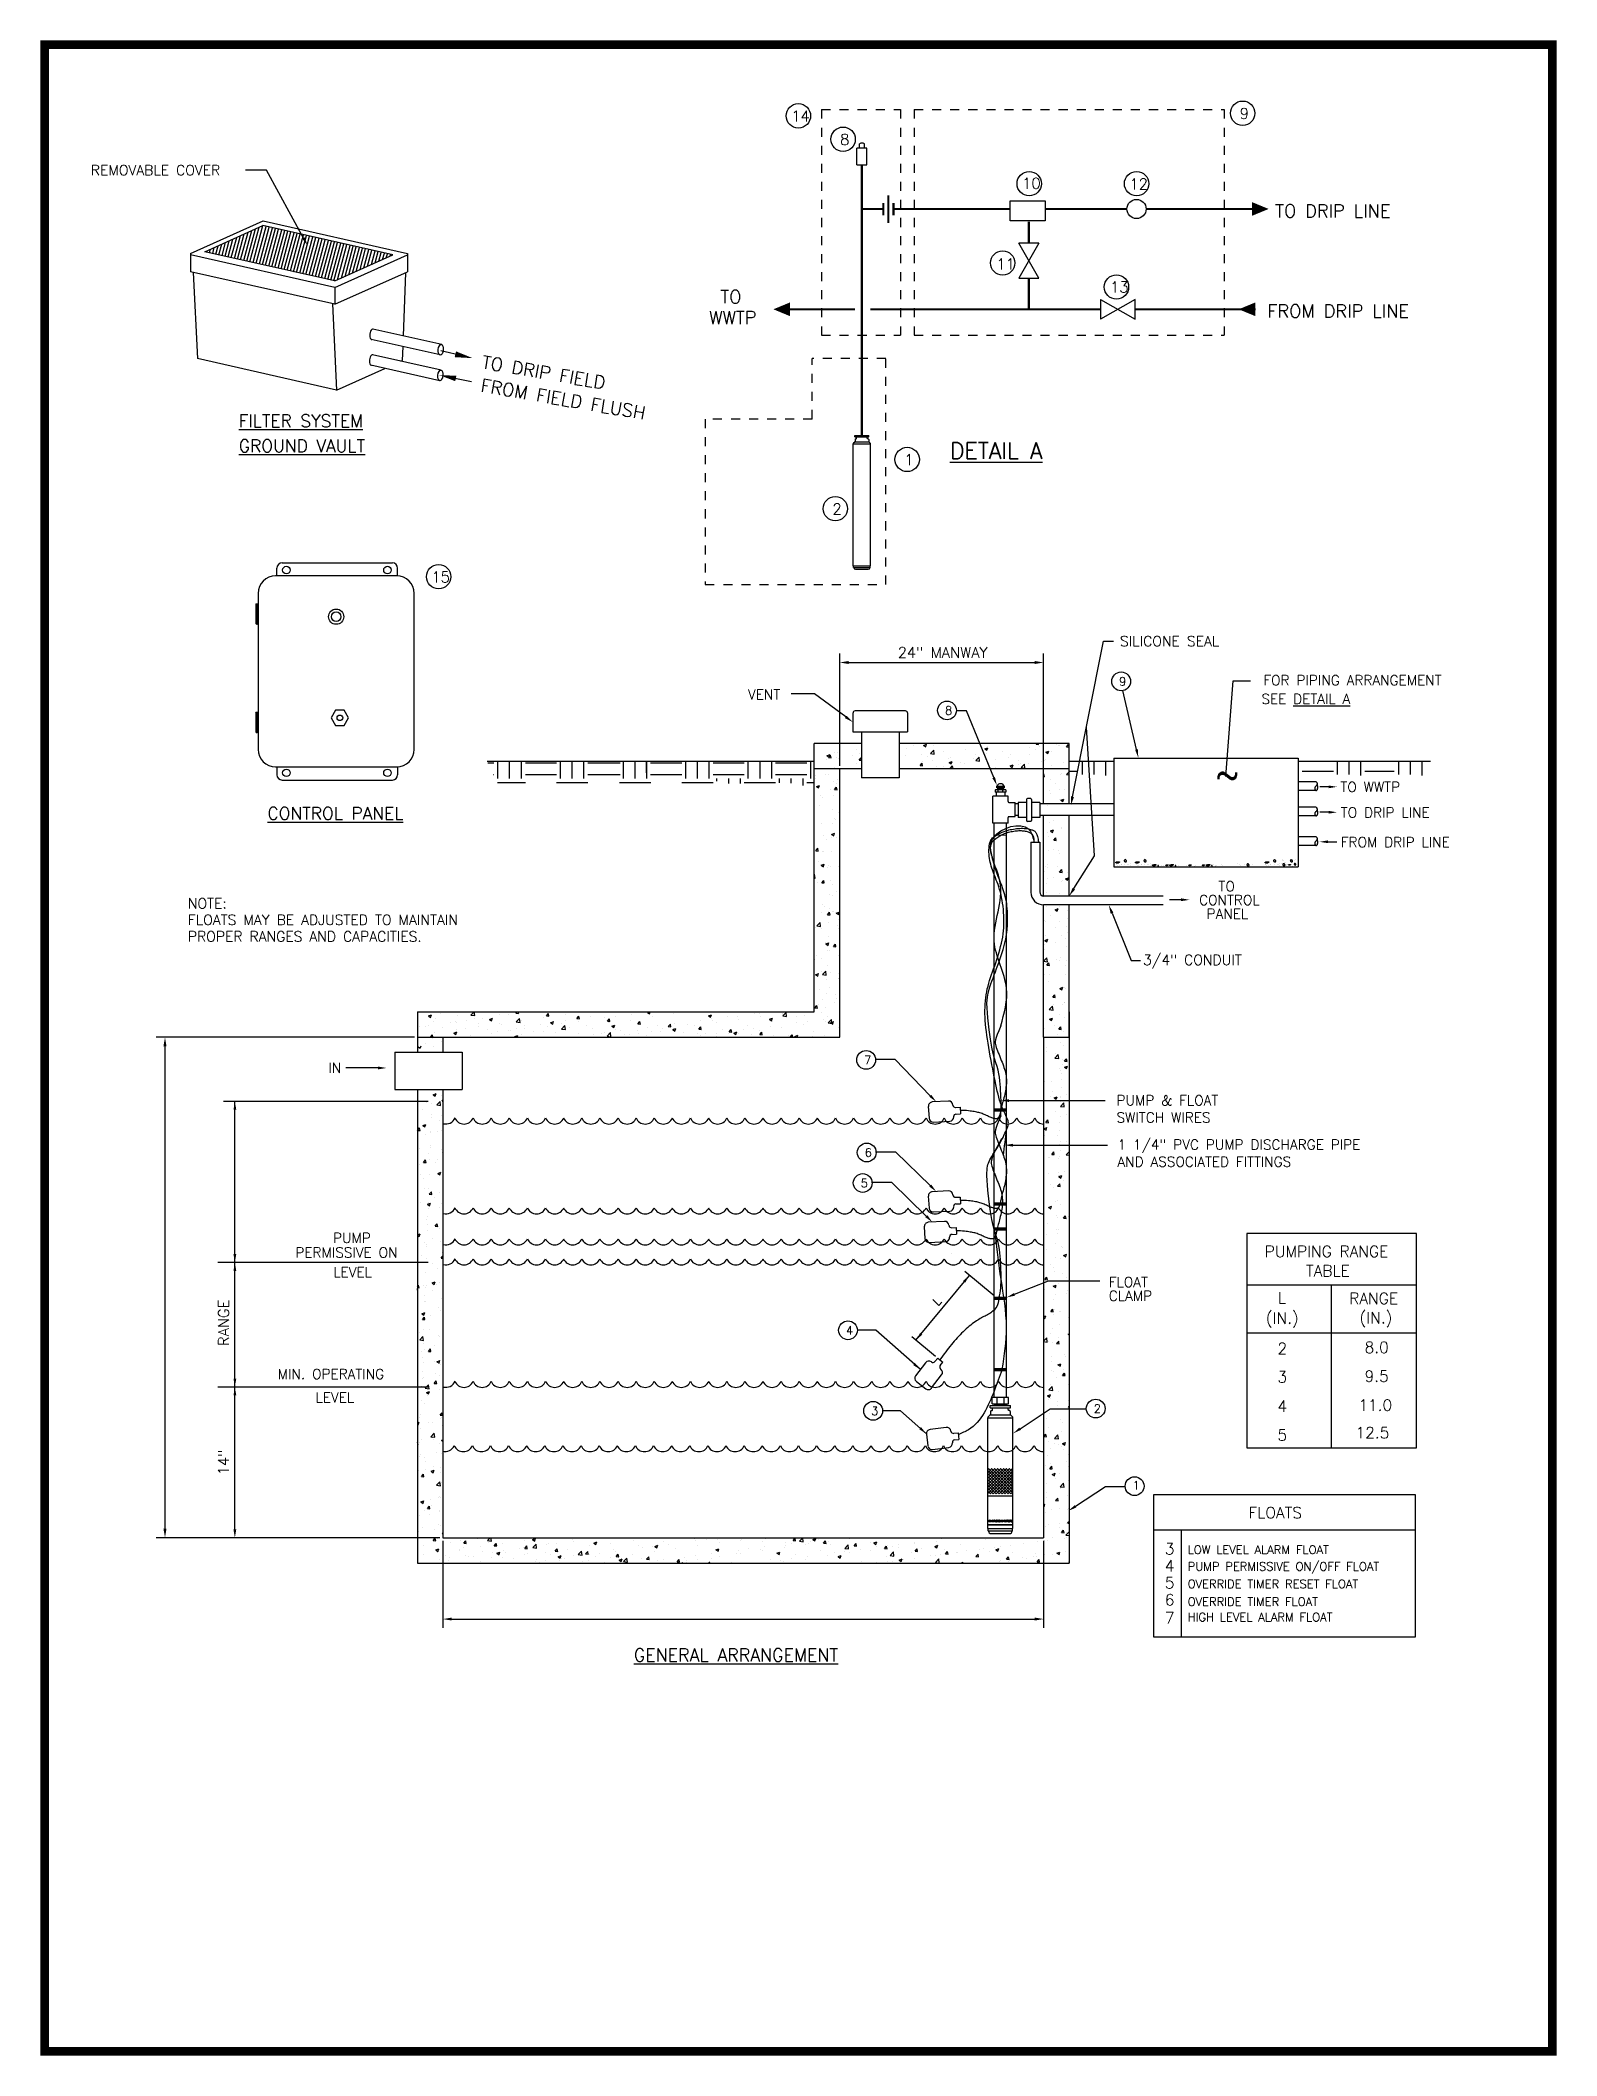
# Model space of a CAD drawing. Extents: x -283 to 170, y -177 to 25.
# Drawn here: x -168.69 to -151.9, y -21.43 to 0.89 of the extents above; entities that cross this region are included whole.
import ezdxf
from ezdxf.enums import TextEntityAlignment as Align

# ---------------------------------------------------------------- set-up
doc = ezdxf.new("R2010")
doc.units = 0
doc.header["$LTSCALE"] = 0.125
doc.header["$MEASUREMENT"] = 0
doc.linetypes.add('DASHED', pattern=[0.75, 0.5, -0.25])
doc.layers.get('0').update_dxf_attribs({"linetype": 'CONTINUOUS'})
doc.layers.get('DEFPOINTS').update_dxf_attribs({"linetype": 'CONTINUOUS'})
for name, color, linetype in [('ASHADE', 7, 'CONTINUOUS'), ('PIPING', 6, 'CONTINUOUS'), ('REVISION_CIRCLES', 2, 'CONTINUOUS'), ('TEXT', 6, 'CONTINUOUS'), ('WETWELL', 7, 'CONTINUOUS')]:
    doc.layers.add(name, color=color, linetype=linetype)
doc.styles.add('ROMANS', font='romans')
doc.styles.get("Standard").update_dxf_attribs({"font": 'simplex.shx', "height": 0.08})

msp = doc.modelspace()

# ---------------------------------------------------------------- texts
at = {"color": 7, "linetype": 'ByBlock', "style": 'ROMANS'}
msp.add_text('24" MANWAY', height=0.1186, dxfattribs=at).set_placement((-158.699, -5.891), align=Align.MIDDLE_CENTER)
at = {"color": 7}
msp.add_text('~', height=0.252, dxfattribs=at).set_placement((-155.677, -7.366))
at = {"color": 7, "linetype": 'ByBlock', "style": 'ROMANS'}
for s, p in [('RANGE', (-166.66, -13.315)), ('14"', (-166.66, -14.861))]:
    msp.add_text(s, height=0.1186, rotation=90, dxfattribs=at).set_placement(p, align=Align.MIDDLE)
at = {"layer": 'REVISION_CIRCLES', "color": 7, "style": 'ROMANS'}
for s, height, p in [('SILICONE SEAL', 0.11291, (-156.737, -5.822)), ('NOTE:', 0.1129, (-167.056, -8.726)), ('FLOATS MAY BE ADJUSTED TO MAINTAIN ', 0.11291, (-167.056, -8.909)), ('PROPER RANGES AND CAPACITIES.', 0.11291, (-167.056, -9.092)), ('3/4" CONDUIT', 0.11291, (-156.482, -9.352))]:
    msp.add_text(s, height=height, dxfattribs=at).set_placement(p)
at = {"layer": 'TEXT', "color": 7}
for s, height, p in [('14', 0.12, (-160.376, -0.012)), ('9', 0.12, (-155.412, 0.017)), ('8', 0.12, (-159.835, -0.271)), ('REMOVABLE COVER', 0.11291, (-168.13, -0.607)), ('10', 0.12, (-157.82, -0.756)), ('12', 0.12, (-156.633, -0.763)), ('TO DRIP LINE', 0.14399, (-155.02, -1.074)), ('11', 0.12, (-158.106, -1.65)), ('13', 0.12, (-156.848, -1.905)), ('TO', 0.144, (-161.162, -2.025)), ('WWTP', 0.144, (-161.286, -2.255)), ('FROM DRIP LINE', 0.14399, (-155.105, -2.183)), ('%%UFILTER SYSTEM', 0.13818, (-166.492, -3.396)), ('%%UGROUND VAULT', 0.13818, (-166.492, -3.672)), ('%%UDETAIL A', 0.17999, (-158.62, -3.747)), ('1', 0.12, (-159.125, -3.817)), ('2', 0.12, (-159.92, -4.362)), ('15', 0.12, (-164.361, -5.115)), ('9', 0.0924, (-156.746, -6.258)), ('FOR PIPING ARRANGEMENT', 0.11085, (-155.149, -6.254)), ('VENT', 0.1108, (-160.855, -6.412)), ('SEE %%UDETAIL A', 0.11085, (-155.171, -6.461)), ('8', 0.0924, (-158.674, -6.58)), ('TO WWTP', 0.1108, (-154.296, -7.436)), ('%%UCONTROL PANEL', 0.13818, (-166.175, -7.742)), ('TO DRIP LINE', 0.11085, (-154.292, -7.719)), ('FROM DRIP LINE', 0.11085, (-154.292, -8.047)), ('TO', 0.1108, (-155.646, -8.536)), ('CONTROL', 0.1108, (-155.861, -8.688)), ('PANEL', 0.1108, (-155.778, -8.84)), ('IN', 0.1108, (-165.5, -10.547)), ('7', 0.0924, (-159.569, -10.45)), ('PUMP & FLOAT ', 0.11085, (-156.775, -10.906)), ('SWITCH WIRES', 0.11085, (-156.775, -11.096)), ('1 1/4" PVC PUMP DISCHARGE PIPE', 0.11085, (-156.765, -11.396)), ('6', 0.0924, (-159.563, -11.475)), ('AND ASSOCIATED FITTINGS', 0.11085, (-156.765, -11.586)), ('5', 0.0924, (-159.607, -11.813)), (' PERMISSIVE ON', 0.11085, (-165.942, -12.591)), ('PUMP ', 0.1108, (-165.449, -12.43)), ('PUMPING RANGE ', 0.1247, (-155.135, -12.586)), ('LEVEL', 0.1108, (-165.446, -12.809)), ('TABLE', 0.1247, (-154.678, -12.8)), ('FLOAT', 0.1108, (-156.861, -12.918)), ('CLAMP', 0.1108, (-156.861, -13.071)), ('L', 0.125, (-154.989, -13.101)), ('RANGE', 0.1247, (-154.199, -13.106)), ('4', 0.0924, (-159.77, -13.444)), ('(IN.)', 0.1247, (-155.122, -13.324)), ('(IN.)', 0.1247, (-154.085, -13.32)), ('2', 0.125, (-154.994, -13.661)), ('8.0', 0.1247, (-154.029, -13.649)), ('MIN. OPERATING', 0.11085, (-166.061, -13.937)), ('3', 0.125, (-154.994, -13.976)), ('9.5', 0.1247, (-154.029, -13.968)), ('LEVEL', 0.1108, (-165.642, -14.195)), ('3', 0.0924, (-159.491, -14.336)), ('2', 0.0924, (-157.028, -14.311)), ('4', 0.125, (-154.994, -14.3)), ('11.0', 0.1247, (-154.098, -14.288)), ('5', 0.125, (-154.994, -14.619)), ('12.5', 0.1247, (-154.13, -14.593)), ('1', 0.0924, (-156.597, -15.159)), ('FLOATS', 0.1247, (-155.315, -15.479)), ('3', 0.125, (-156.24, -15.88)), ('LOW LEVEL ALARM FLOAT', 0.09352, (-155.988, -15.874)), ('4', 0.125, (-156.24, -16.068)), ('PUMP PERMISSIVE ON/OFF FLOAT ', 0.09352, (-155.988, -16.059)), ('5', 0.125, (-156.24, -16.256)), ('OVERRIDE TIMER RESET FLOAT', 0.09352, (-155.988, -16.253)), ('6', 0.125, (-156.24, -16.444)), ('OVERRIDE TIMER FLOAT', 0.09352, (-155.988, -16.449)), ('7', 0.125, (-156.24, -16.643)), ('HIGH LEVEL ALARM FLOAT ', 0.09352, (-155.988, -16.62)), ('%%UGENERAL ARRANGEMENT', 0.14113, (-162.119, -17.063))]:
    msp.add_text(s, height=height, dxfattribs=at).set_placement(p)
for s, height, rotation, p in [('TO DRIP FIELD', 0.14399, 350.227, (-163.811, -2.743)), ('FROM FIELD FLUSH', 0.14399, 350.227, (-163.824, -3)), ('L', 0.0924, 46.0307, (-158.753, -13.133))]:
    msp.add_text(s, height=height, rotation=rotation, dxfattribs=at).set_placement(p)

# ---------------------------------------------------------------- blocks, each defined once
blk = doc.blocks.new('*X181')
at = {"color": 0}
for p, q in [((103.85, 117.29), (103.85, 117.29)), ((104.79, 118.22), (104.79, 118.22)), ((105.24, 116.39), (105.24, 116.39)), ((105.32, 116.8), (105.67, 116.93)), ((105.32, 116.8), (105.57, 116.63)), ((105.52, 116.58), (105.76, 116.86)), ((105.52, 116.58), (105.82, 116.55)), ((105.57, 116.63), (105.67, 116.93)), ((105.82, 116.55), (105.76, 116.86)), ((106.26, 117.13), (106.26, 117.13)), ((106.49, 116.56), (106.49, 116.56)), ((106.52, 117.18), (106.52, 117.18)), ((106.7, 116.47), (106.7, 116.47)), ((108.38, 116.81), (108.38, 116.81)), ((108.86, 117.5), (108.86, 117.5)), ((109.11, 116.26), (109.35, 116.55)), ((109.11, 116.26), (109.39, 116.24)), ((109.19, 117.07), (109.19, 117.07)), ((109.39, 116.32), (109.35, 116.55)), ((113.89, 116.51), (113.89, 116.51)), ((113.95, 118.18), (113.95, 118.18)), ((114.53, 116.84), (114.53, 116.84)), ((114.69, 117.64), (114.69, 117.64)), ((115.45, 117.98), (115.45, 117.98)), ((116.49, 116.89), (116.49, 116.89)), ((116.7, 118.01), (117.05, 118.14)), ((116.7, 118.01), (116.95, 117.84)), ((116.95, 117.84), (117.05, 118.14)), ((117.2, 116.73), (117.2, 116.73)), ((117.5, 117.07), (117.89, 117.47)), ((117.5, 117.07), (117.94, 117)), ((117.78, 116.24), (117.78, 116.24)), ((117.84, 118.05), (117.84, 118.05)), ((117.94, 117), (117.89, 117.47)), ((119.05, 117.24), (119.05, 117.24)), ((119.1, 118.22), (119.1, 118.22)), ((119.67, 116.49), (119.67, 116.49)), ((119.87, 116.62), (119.87, 116.62)), ((121.58, 117.56), (121.58, 117.56)), ((122.54, 116.5), (122.54, 116.5)), ((122.83, 116.91), (122.83, 116.91)), ((122.83, 116.24), (123.22, 116.64)), ((122.83, 116.24), (123.28, 116.17)), ((123.28, 116.17), (123.22, 116.64)), ((123.89, 117.61), (124.24, 117.74)), ((123.89, 117.61), (124.14, 117.44)), ((123.99, 116.49), (123.99, 116.49)), ((124.08, 117.07), (124.08, 117.07)), ((124.12, 116.27), (124.12, 116.27)), ((124.14, 117.44), (124.24, 117.74)), ((124.18, 117.93), (124.18, 117.93)), ((125.21, 116.39), (125.21, 116.39)), ((125.98, 117.32), (125.98, 117.32)), ((126.68, 116.62), (126.68, 116.62)), ((126.91, 116.99), (126.91, 116.99)), ((127.88, 116.28), (127.88, 116.28)), ((129.14, 117.74), (129.14, 117.74)), ((129.21, 116.94), (129.21, 116.94)), ((129.82, 117.5), (129.82, 117.5)), ((129.92, 118.15), (129.92, 118.15)), ((129.93, 118.14), (130.02, 118.25)), ((129.93, 118.14), (130.23, 118.12)), ((130.23, 118.12), (130.2, 118.25)), ((130.39, 117.9), (130.39, 117.9)), ((131.02, 116.4), (131.02, 116.4)), ((131.08, 117.21), (131.43, 117.34)), ((131.08, 117.21), (131.32, 117.04)), ((131.32, 117.04), (131.43, 117.34)), ((131.8, 117.32), (131.8, 117.32)), ((132.28, 118.15), (132.28, 118.15)), ((132.59, 118.04), (132.59, 118.04)), ((132.74, 118), (132.74, 118)), ((133.52, 117.83), (133.76, 118.12)), ((133.52, 117.83), (133.81, 117.8)), ((133.81, 117.8), (133.76, 118.12)), ((106.2, 115.46), (106.2, 115.46)), ((108.8, 115.84), (108.8, 115.84)), ((116.28, 115.64), (116.52, 115.92)), ((116.28, 115.64), (116.58, 115.61)), ((116.58, 115.61), (116.52, 115.92)), ((116.53, 116.08), (116.53, 116.08)), ((118.16, 115.49), (118.16, 115.49)), ((118.99, 115.57), (118.99, 115.57)), ((119.69, 115.99), (120.04, 116.13)), ((119.69, 115.99), (119.94, 115.83)), ((119.86, 115.32), (120.11, 115.61)), ((119.86, 115.32), (120.16, 115.3)), ((119.94, 115.83), (120.04, 116.13)), ((120.16, 115.3), (120.11, 115.61)), ((121.08, 115.99), (121.08, 115.99)), ((121.52, 115.89), (121.52, 115.89)), ((123.65, 115.25), (123.69, 115.3)), ((123.7, 115.25), (123.69, 115.3)), ((124.66, 115.35), (124.66, 115.35)), ((125.19, 115.4), (125.19, 115.4)), ((126.87, 115.59), (127.22, 115.73)), ((126.87, 115.59), (127.12, 115.43)), ((127.12, 115.43), (127.22, 115.73)), ((127.82, 115.77), (127.82, 115.77)), ((128.11, 115.9), (128.11, 115.9)), ((128.17, 115.41), (128.56, 115.82)), ((128.17, 115.41), (128.61, 115.34)), ((128.61, 115.34), (128.56, 115.82)), ((129.07, 115.93), (129.07, 115.93)), ((129.15, 115.28), (129.15, 115.28)), ((130.54, 116.17), (130.54, 116.17)), ((130.82, 114.62), (130.86, 114.67)), ((130.82, 114.36), (130.92, 114.35)), ((130.92, 114.35), (130.86, 114.67)), ((130.97, 116.18), (130.97, 116.18)), ((131.68, 113.99), (131.68, 113.99)), ((131.74, 115.65), (131.74, 115.65)), ((132.81, 114.62), (132.81, 114.62)), ((132.93, 114.65), (132.93, 114.65)), ((133.21, 116.05), (133.21, 116.05)), ((133.5, 114.58), (133.82, 114.92)), ((133.5, 114.58), (133.82, 114.53)), ((131.49, 112.65), (131.49, 112.65)), ((131.62, 112.32), (131.62, 112.32)), ((132.24, 113.5), (132.24, 113.5)), ((132.72, 111.66), (132.72, 111.66)), ((132.74, 112.82), (132.74, 112.82)), ((132.84, 111.57), (133.19, 111.7)), ((132.84, 111.57), (133.09, 111.4)), ((133.09, 111.4), (133.19, 111.7)), ((133.29, 112.83), (133.29, 112.83)), ((131.24, 110.96), (131.24, 110.96)), ((132.01, 109.12), (132.01, 109.12)), ((133.32, 111.09), (133.32, 111.09)), ((131.33, 107.73), (131.33, 107.73)), ((131.44, 107.33), (131.44, 107.33)), ((131.5, 108.99), (131.5, 108.99)), ((131.63, 107.94), (131.98, 108.08)), ((131.63, 107.94), (131.88, 107.77)), ((131.88, 107.77), (131.98, 108.08)), ((132.01, 106.86), (132.25, 107.15)), ((132.01, 106.86), (132.31, 106.83)), ((132.31, 106.83), (132.25, 107.15)), ((132.92, 108.32), (132.92, 108.32)), ((132.94, 108.29), (132.94, 108.29)), ((131.38, 105.66), (131.38, 105.66)), ((131.95, 105.75), (131.95, 105.75)), ((132.53, 105.59), (132.53, 105.59)), ((132.71, 105.33), (132.71, 105.33)), ((133.79, 105.76), (133.79, 105.76)), ((130.97, 103.19), (130.97, 103.19)), ((130.99, 103.73), (130.99, 103.73)), ((131.22, 103.62), (131.22, 103.62)), ((131.26, 102.34), (131.26, 102.34)), ((131.32, 104), (131.32, 104)), ((132.03, 102.52), (132.03, 102.52)), ((132.47, 103.79), (132.47, 103.79)), ((132.7, 103.1), (132.95, 103.39)), ((132.7, 103.1), (133, 103.07)), ((133, 103.07), (132.95, 103.39)), ((133.05, 102.06), (133.05, 102.06)), ((133.4, 102.3), (133.75, 102.44)), ((133.4, 102.3), (133.64, 102.14)), ((133.64, 103.08), (133.64, 103.08)), ((133.64, 102.14), (133.75, 102.44)), ((131.16, 101.81), (131.16, 101.81)), ((131.2, 100.67), (131.2, 100.67)), ((132.65, 100.54), (132.65, 100.54)), ((132.9, 101.98), (132.9, 101.98)), ((133.76, 101.02), (133.76, 101.02)), ((130.98, 97.4), (130.98, 97.4)), ((131.08, 97.34), (131.08, 97.34)), ((131.14, 99.01), (131.14, 99.01)), ((131.67, 97.98), (131.67, 97.98)), ((132.18, 98.68), (132.53, 98.81)), ((132.18, 98.68), (132.43, 98.51)), ((132.43, 98.51), (132.53, 98.81)), ((132.69, 99), (132.69, 99)), ((132.73, 97.31), (132.73, 97.31)), ((133.58, 98.54), (133.58, 98.54)), ((133.64, 97.69), (133.64, 97.69)), ((130.96, 95.05), (131.31, 95.19)), ((130.96, 95.05), (131.21, 94.88)), ((131.01, 95.68), (131.01, 95.68)), ((131.21, 94.88), (131.31, 95.19)), ((132.26, 96.56), (132.26, 96.56)), ((132.89, 95.65), (132.89, 95.65)), ((133.35, 95.33), (133.35, 95.33)), ((133.51, 96.73), (133.51, 96.73)), ((133.58, 96.03), (133.58, 96.03)), ((130.82, 92.62), (131.21, 93.02)), ((130.82, 92.62), (131.26, 92.55)), ((130.88, 92.78), (130.88, 92.78)), ((130.95, 94.59), (130.95, 94.59)), ((130.95, 94.01), (130.95, 94.01)), ((131.26, 92.55), (131.21, 93.02)), ((132.2, 94.76), (132.2, 94.76)), ((132.37, 92.77), (132.37, 92.77)), ((132.68, 92.67), (132.68, 92.67)), ((132.78, 93.03), (132.78, 93.03)), ((133.46, 92.7), (133.46, 92.7)), ((133.52, 94.37), (133.52, 94.37)), ((130.83, 90.68), (130.83, 90.68)), ((130.89, 92.35), (130.89, 92.35)), ((130.96, 91.07), (130.96, 91.07)), ((131.2, 92.13), (131.44, 92.42)), ((131.2, 92.13), (131.5, 92.1)), ((131.38, 90.23), (131.38, 90.23)), ((131.5, 92.1), (131.44, 92.42)), ((131.46, 91.06), (131.46, 91.06)), ((133.4, 91.04), (133.4, 91.04)), ((133.43, 92.1), (133.43, 92.1)), ((131.89, 88.37), (132.13, 88.66)), ((131.89, 88.37), (132.19, 88.34)), ((132.19, 88.34), (132.13, 88.66)), ((132.73, 89.41), (133.08, 89.55)), ((132.73, 89.41), (132.98, 89.25)), ((132.87, 89.32), (132.87, 89.32)), ((132.98, 89.25), (133.08, 89.55)), ((133.3, 89.51), (133.3, 89.51)), ((133.34, 89.37), (133.34, 89.37)), ((131.46, 87.01), (131.46, 87.01)), ((131.48, 86.92), (131.87, 87.33)), ((131.48, 86.92), (131.93, 86.85)), ((131.51, 85.79), (131.86, 85.92)), ((131.51, 85.79), (131.76, 85.62)), ((131.76, 85.62), (131.86, 85.92)), ((131.93, 86.85), (131.87, 87.33)), ((131.92, 85.73), (131.92, 85.73)), ((131.99, 87.53), (131.99, 87.53)), ((132.67, 86.34), (132.67, 86.34)), ((133.07, 87.56), (133.07, 87.56)), ((133.22, 86.04), (133.22, 86.04)), ((133.24, 87.7), (133.24, 87.7)), ((133.28, 87.71), (133.28, 87.71)), ((133.82, 85.98), (133.82, 85.98)), ((130.95, 84.74), (130.95, 84.74)), ((132.08, 85.02), (132.08, 85.02)), ((132.5, 84), (132.5, 84)), ((132.59, 84.61), (132.83, 84.89)), ((132.59, 84.61), (132.89, 84.58)), ((132.89, 84.58), (132.83, 84.89)), ((133.16, 84.38), (133.16, 84.38))]:
    blk.add_line(p, q, dxfattribs=at)
blk = doc.blocks.new('*X179')
at = {"color": 0}
for p, q in [((103.92, 114.42), (103.92, 114.42)), ((103.93, 114.07), (103.93, 114.07)), ((105.18, 114.58), (105.18, 114.58)), ((105.55, 114.63), (105.55, 114.63)), ((106.6, 113.95), (106.6, 113.95)), ((103.86, 112.61), (103.86, 112.61)), ((104.1, 113.17), (104.45, 113.3)), ((104.1, 113.17), (104.35, 113)), ((104.35, 113), (104.45, 113.3)), ((104.55, 112.08), (104.55, 112.08)), ((104.78, 111.89), (104.78, 111.89)), ((105.75, 112.86), (105.75, 112.86)), ((106.08, 112.14), (106.08, 112.14)), ((106.14, 113.8), (106.14, 113.8)), ((106.21, 112.82), (106.45, 113.1)), ((106.21, 112.82), (106.51, 112.79)), ((106.51, 112.79), (106.45, 113.1)), ((106.5, 113.49), (106.5, 113.49)), ((104.44, 110.89), (104.44, 110.89)), ((106.02, 110.47), (106.02, 110.47)), ((106.25, 109.42), (106.25, 109.42)), ((106.28, 109.33), (106.28, 109.33)), ((106.69, 110.14), (106.69, 110.14)), ((104.63, 108.86), (104.63, 108.86)), ((104.97, 107.36), (104.97, 107.36)), ((105.25, 106.88), (105.25, 106.88)), ((105.87, 107.53), (106.22, 107.67)), ((105.87, 107.53), (106.12, 107.36)), ((105.9, 107.14), (105.9, 107.14)), ((105.96, 108.81), (105.96, 108.81)), ((106.12, 107.36), (106.22, 107.67)), ((106.22, 107.53), (106.22, 107.53)), ((106.48, 107.16), (106.48, 107.16)), ((104.01, 105.61), (104.26, 105.9)), ((104.01, 105.61), (104.31, 105.58)), ((104.31, 105.58), (104.26, 105.9)), ((104.76, 105.56), (104.76, 105.56)), ((104.9, 105.55), (104.9, 105.55)), ((105.83, 105.48), (105.83, 105.48)), ((106.8, 105.8), (106.8, 105.8)), ((103.82, 102.82), (103.87, 102.86)), ((103.82, 102.4), (103.92, 102.39)), ((103.92, 102.39), (103.87, 102.86)), ((104.28, 104.32), (104.28, 104.32)), ((104.65, 103.91), (105, 104.04)), ((104.65, 103.91), (104.9, 103.74)), ((104.71, 101.85), (104.95, 102.13)), ((104.9, 103.74), (105, 104.04)), ((105.01, 101.82), (104.95, 102.13)), ((105.34, 103.65), (105.34, 103.65)), ((105.48, 103.83), (105.48, 103.83)), ((105.71, 102.15), (105.71, 102.15)), ((105.77, 103.81), (105.77, 103.81)), ((106.67, 103.81), (106.67, 103.81)), ((104.16, 101.86), (104.16, 101.86)), ((104.71, 101.85), (105.01, 101.82)), ((105.65, 100.48), (105.65, 100.48)), ((105.96, 101.67), (105.96, 101.67)), ((106.01, 100.3), (106.01, 100.3)), ((106.47, 100.83), (106.47, 100.83)), ((104.69, 98.33), (104.69, 98.33)), ((104.75, 99.23), (104.75, 99.23)), ((104.98, 99.11), (104.98, 99.11)), ((105.4, 98.09), (105.64, 98.37)), ((105.4, 98.09), (105.7, 98.06)), ((105.59, 98.82), (105.59, 98.82)), ((105.7, 98.06), (105.64, 98.37)), ((105.94, 98.5), (105.94, 98.5)), ((106.04, 98.44), (106.04, 98.44)), ((106.42, 98.27), (106.77, 98.4)), ((106.42, 98.27), (106.67, 98.1)), ((106.66, 97.48), (106.66, 97.48)), ((106.67, 98.1), (106.77, 98.4)), ((103.99, 96.57), (103.99, 96.57)), ((104.14, 96.76), (104.53, 97.16)), ((104.14, 96.76), (104.58, 96.69)), ((104.58, 96.69), (104.53, 97.16)), ((104.63, 96.52), (104.63, 96.52)), ((105.47, 95.49), (105.47, 95.49)), ((105.53, 97.15), (105.53, 97.15)), ((106.52, 96.77), (106.52, 96.77)), ((106.66, 96.46), (106.66, 96.46)), ((103.89, 92.83), (103.89, 92.83)), ((104.07, 93.34), (104.07, 93.34)), ((104.73, 92.9), (104.73, 92.9)), ((105.2, 94.64), (105.55, 94.78)), ((105.2, 94.64), (105.45, 94.47)), ((105.21, 94.8), (105.21, 94.8)), ((105.41, 93.83), (105.41, 93.83)), ((105.45, 94.47), (105.55, 94.78)), ((105.68, 93.9), (105.68, 93.9)), ((106.1, 94.33), (106.34, 94.61)), ((106.1, 94.33), (106.39, 94.3)), ((106.39, 94.3), (106.34, 94.61)), ((106.45, 94.5), (106.45, 94.5)), ((106.74, 93.23), (106.74, 93.23)), ((103.99, 91.02), (104.34, 91.15)), ((103.99, 91.02), (104.24, 90.85)), ((104.24, 90.85), (104.34, 91.15)), ((104.69, 91.36), (104.69, 91.36)), ((104.8, 91.06), (105.19, 91.46)), ((104.8, 91.06), (105.25, 90.99)), ((105.25, 90.99), (105.19, 91.46)), ((105.29, 90.5), (105.29, 90.5)), ((105.35, 92.16), (105.35, 92.16)), ((105.73, 91.27), (105.73, 91.27)), ((106.64, 91.15), (106.64, 91.15)), ((106.79, 90.56), (106.82, 90.61)), ((106.79, 90.56), (106.82, 90.56)), ((104.42, 89.3), (104.42, 89.3)), ((104.77, 88.13), (104.77, 88.13)), ((105.23, 88.83), (105.23, 88.83)), ((105.67, 89.47), (105.67, 89.47)), ((106.38, 88.69), (106.38, 88.69)), ((106.44, 88.17), (106.44, 88.17)), ((58.44, 86.17), (58.79, 86.3)), ((58.44, 86.17), (58.69, 86)), ((58.69, 86), (58.79, 86.3)), ((59.04, 85.51), (59.04, 85.51)), ((59.21, 85.88), (59.21, 85.88)), ((59.8, 86.49), (59.8, 86.49)), ((60.99, 85.39), (60.99, 85.39)), ((61.61, 85.46), (61.61, 85.46)), ((61.71, 85.4), (61.71, 85.4)), ((61.81, 86.25), (61.81, 86.25)), ((62.86, 85.63), (62.86, 85.63)), ((63.44, 86.28), (63.8, 86.67)), ((63.44, 86.28), (63.88, 86.21)), ((63.88, 86.21), (63.83, 86.67)), ((63.91, 85.89), (63.91, 85.89)), ((64.37, 86.61), (64.37, 86.61)), ((64.76, 85.88), (64.76, 85.88)), ((65.63, 85.77), (65.98, 85.9)), ((65.63, 85.77), (65.87, 85.6)), ((65.87, 85.6), (65.98, 85.9)), ((66.83, 86.39), (66.83, 86.39)), ((67.91, 86.29), (67.91, 86.29)), ((68.73, 86.49), (68.87, 86.67)), ((68.73, 86.49), (69.03, 86.47)), ((68.77, 85.46), (69.16, 85.86)), ((68.77, 85.46), (69.22, 85.39)), ((69.03, 86.47), (68.99, 86.67)), ((69.22, 85.39), (69.16, 85.86)), ((69.17, 86.46), (69.17, 86.46)), ((69.44, 85.64), (69.44, 85.64)), ((72, 85.99), (72, 85.99)), ((72.31, 86.18), (72.55, 86.47)), ((72.31, 86.18), (72.61, 86.15)), ((72.61, 86.15), (72.55, 86.47)), ((72.81, 85.37), (73.16, 85.5)), ((73.06, 85.2), (73.16, 85.5)), ((74.53, 86.31), (74.53, 86.31)), ((74.57, 85.64), (74.57, 85.64)), ((75.9, 85.87), (76.14, 86.15)), ((75.9, 85.87), (76.2, 85.84)), ((76.05, 85.57), (76.05, 85.57)), ((76.2, 85.84), (76.14, 86.15)), ((77.48, 86.14), (77.48, 86.14)), ((79.21, 85.98), (79.21, 85.98)), ((79.49, 85.55), (79.73, 85.84)), ((79.49, 85.55), (79.79, 85.53)), ((79.79, 85.53), (79.73, 85.84)), ((80.4, 86.64), (80.4, 86.64)), ((80.46, 86.15), (80.46, 86.15)), ((82.16, 85.69), (82.16, 85.69)), ((82.35, 86.4), (82.35, 86.4)), ((83.07, 85.24), (83.31, 85.53)), ((83.37, 85.21), (83.31, 85.53)), ((84.2, 86.58), (84.43, 86.67)), ((84.2, 86.58), (84.45, 86.41)), ((84.45, 86.41), (84.53, 86.67)), ((84.75, 86.07), (84.75, 86.07)), ((87.32, 86.42), (87.32, 86.42)), ((90.5, 85.67), (90.5, 85.67)), ((91.38, 86.18), (91.73, 86.31)), ((91.38, 86.18), (91.63, 86.01)), ((91.63, 86.01), (91.73, 86.31)), ((91.75, 85.83), (91.75, 85.83)), ((91.86, 85.66), (91.86, 85.66)), ((92.38, 85.45), (92.38, 85.45)), ((93.64, 86.08), (93.64, 86.08)), ((94.71, 86.6), (94.71, 86.6)), ((94.77, 86.16), (94.77, 86.16)), ((94.95, 85.8), (94.95, 85.8)), ((96.8, 86.5), (96.8, 86.5)), ((97.38, 86.49), (97.38, 86.49)), ((97.48, 86.12), (97.48, 86.12)), ((97.69, 86.66), (97.69, 86.66)), ((98.05, 86.66), (98.05, 86.66)), ((98.57, 85.78), (98.92, 85.91)), ((98.57, 85.78), (98.82, 85.61)), ((98.82, 85.61), (98.92, 85.91)), ((98.89, 85.57), (98.89, 85.57)), ((100.05, 86.38), (100.05, 86.38)), ((100.07, 86.5), (100.07, 86.5)), ((100.13, 86.19), (100.52, 86.59)), ((100.13, 86.19), (100.57, 86.12)), ((100.57, 86.12), (100.52, 86.59)), ((101.8, 86.07), (101.8, 86.07)), ((102.72, 86.26), (102.72, 86.26)), ((103.04, 85.52), (103.04, 85.52)), ((103.9, 87.12), (104.14, 87.4)), ((103.9, 87.12), (104.2, 87.09)), ((104.2, 87.09), (104.14, 87.4)), ((104.35, 87.49), (104.35, 87.49)), ((104.72, 86.57), (104.72, 86.57)), ((104.93, 85.77), (104.93, 85.77)), ((105.11, 85.5), (105.11, 85.5)), ((105.17, 87.17), (105.17, 87.17)), ((105.39, 86.15), (105.39, 86.15)), ((105.46, 85.36), (105.85, 85.77)), ((105.76, 85.38), (106.11, 85.51)), ((105.91, 85.29), (105.85, 85.77)), ((106, 85.21), (106.11, 85.51)), ((106.25, 87.74), (106.25, 87.74)), ((57.42, 84.95), (57.42, 84.95)), ((58.08, 84.89), (58.08, 84.89)), ((58.45, 85.05), (58.45, 85.05)), ((58.66, 83.67), (58.9, 83.96)), ((58.66, 83.67), (58.76, 83.67)), ((58.96, 83.67), (58.9, 83.96)), ((59.15, 84.21), (59.15, 84.21)), ((60.09, 84.84), (60.09, 84.84)), ((61.42, 84.15), (61.78, 84.29)), ((61.42, 84.15), (61.67, 83.99)), ((61.67, 83.99), (61.78, 84.29)), ((61.75, 84.59), (61.75, 84.59)), ((62.76, 84.73), (62.76, 84.73)), ((63.44, 83.91), (63.44, 83.91)), ((64.31, 84.94), (64.31, 84.94)), ((64.38, 85.29), (64.38, 85.29)), ((65.43, 84.62), (65.43, 84.62)), ((65.82, 84.14), (65.82, 84.14)), ((66.6, 84.32), (66.6, 84.32)), ((66.84, 85.26), (66.84, 85.26)), ((67.05, 85.17), (67.05, 85.17)), ((67.85, 84.49), (67.85, 84.49)), ((68.1, 84.5), (68.1, 84.5)), ((68.61, 83.75), (68.96, 83.89)), ((68.61, 83.75), (68.74, 83.67)), ((68.74, 84.64), (68.74, 84.64)), ((68.89, 83.67), (68.96, 83.89)), ((69.38, 83.97), (69.38, 83.97)), ((69.72, 85.06), (69.72, 85.06)), ((69.74, 84.74), (69.74, 84.74)), ((70.77, 84.39), (70.77, 84.39)), ((71.65, 85.14), (71.65, 85.14)), ((71.94, 84.32), (71.94, 84.32)), ((72.39, 84.95), (72.39, 84.95)), ((72.81, 85.37), (73.06, 85.2)), ((72.9, 85.15), (72.9, 85.15)), ((73.44, 84.28), (73.44, 84.28)), ((74.11, 84.63), (74.5, 85.03)), ((74.11, 84.63), (74.55, 84.56)), ((74.15, 85.32), (74.15, 85.32)), ((74.47, 84.64), (74.47, 84.64)), ((74.55, 84.56), (74.5, 85.03)), ((75.05, 84.84), (75.05, 84.84)), ((76.11, 84.16), (76.11, 84.16)), ((77.07, 85.02), (77.07, 85.02)), ((77.72, 84.72), (77.72, 84.72)), ((77.89, 84.01), (77.89, 84.01)), ((78.78, 84.05), (78.78, 84.05)), ((79.14, 84.17), (79.14, 84.17)), ((79.45, 83.8), (79.84, 84.21)), ((79.45, 83.8), (79.89, 83.73)), ((79.57, 83.71), (79.57, 83.71)), ((79.63, 85.37), (79.63, 85.37)), ((79.89, 83.73), (79.84, 84.21)), ((80, 84.96), (80.35, 85.1)), ((80, 84.96), (80.25, 84.8)), ((80.25, 84.8), (80.35, 85.1)), ((80.39, 84.61), (80.39, 84.61)), ((81.04, 84.42), (81.04, 84.42)), ((81.45, 83.94), (81.45, 83.94)), ((82.1, 84.03), (82.1, 84.03)), ((83.06, 84.5), (83.06, 84.5)), ((83.07, 85.24), (83.37, 85.21)), ((83.11, 84.16), (83.11, 84.16)), ((84.12, 83.83), (84.12, 83.83)), ((84.19, 84.84), (84.19, 84.84)), ((84.69, 84.4), (84.69, 84.4)), ((85.44, 85), (85.44, 85)), ((85.73, 84.39), (85.73, 84.39)), ((86.03, 84.66), (86.03, 84.66)), ((86.66, 84.92), (86.9, 85.21)), ((86.66, 84.92), (86.96, 84.9)), ((86.78, 83.71), (86.78, 83.71)), ((86.96, 84.9), (86.9, 85.21)), ((87.18, 84.56), (87.53, 84.7)), ((87.18, 84.56), (87.43, 84.4)), ((87.26, 84.75), (87.26, 84.75)), ((87.34, 85.25), (87.34, 85.25)), ((87.43, 84.4), (87.53, 84.7)), ((88.4, 84.27), (88.4, 84.27)), ((88.94, 85.16), (88.94, 85.16)), ((89.18, 83.7), (89.18, 83.7)), ((89.79, 85.07), (89.79, 85.07)), ((90.14, 84.06), (90.14, 84.06)), ((90.25, 84.61), (90.49, 84.9)), ((90.25, 84.61), (90.54, 84.58)), ((90.43, 83.86), (90.43, 83.86)), ((90.54, 84.58), (90.49, 84.9)), ((91.07, 84.16), (91.07, 84.16)), ((92.32, 83.78), (92.32, 83.78)), ((92.33, 84.11), (92.33, 84.11)), ((93.06, 84.56), (93.06, 84.56)), ((93.74, 84.05), (93.74, 84.05)), ((93.83, 84.3), (94.07, 84.58)), ((93.83, 84.3), (94.13, 84.27)), ((94.13, 84.27), (94.07, 84.58)), ((94.37, 84.16), (94.72, 84.3)), ((94.37, 84.16), (94.62, 84)), ((94.62, 84), (94.72, 84.3)), ((94.89, 84.14), (94.89, 84.14)), ((95.48, 84.53), (95.48, 84.53)), ((95.97, 85.07), (95.97, 85.07)), ((96.41, 83.93), (96.41, 83.93)), ((96.74, 84.69), (96.74, 84.69)), ((97.42, 84.46), (97.42, 84.46)), ((97.42, 83.98), (97.66, 84.27)), ((97.42, 83.98), (97.72, 83.96)), ((97.72, 83.96), (97.66, 84.27)), ((98.63, 84.94), (98.63, 84.94)), ((99.08, 83.82), (99.08, 83.82)), ((100.01, 84.83), (100.01, 84.83)), ((100.8, 83.82), (100.8, 83.82)), ((101, 83.67), (101.25, 83.96)), ((101, 83.67), (101.05, 83.67)), ((101.3, 83.67), (101.25, 83.96)), ((101.55, 83.76), (101.9, 83.9)), ((101.55, 83.76), (101.7, 83.67)), ((101.75, 83.71), (101.75, 83.71)), ((101.79, 85.36), (101.79, 85.36)), ((101.83, 83.67), (101.9, 83.9)), ((102.58, 85.18), (102.58, 85.18)), ((103.62, 83.8), (103.62, 83.8)), ((103.71, 84.32), (103.71, 84.32)), ((105.04, 83.84), (105.04, 83.84)), ((105.46, 85.36), (105.91, 85.29)), ((105.76, 85.38), (106, 85.21)), ((106.63, 84.82), (106.63, 84.82)), ((106.77, 84.21), (106.77, 84.21))]:
    blk.add_line(p, q, dxfattribs=at)
blk = doc.blocks.new('*X180')
at = {"color": 0}
for p, q in [((57.14, 83.08), (57.14, 83.08)), ((58.76, 83.67), (58.96, 83.65)), ((58.96, 83.65), (58.96, 83.67)), ((59.99, 83.14), (59.99, 83.14)), ((57.22, 82.54), (57.47, 82.37)), ((57.47, 82.37), (57.57, 82.67)), ((58.04, 82.97), (58.04, 82.97)), ((59.09, 82.55), (59.09, 82.55)), ((131.11, 82.47), (131.11, 82.47)), ((131.19, 82.03), (131.19, 82.03)), ((132.15, 81.22), (132.53, 81.63)), ((132.15, 81.22), (132.59, 81.15)), ((132.16, 81.8), (132.16, 81.8)), ((132.59, 81.15), (132.53, 81.63)), ((132.86, 82.99), (132.86, 82.99)), ((133.03, 81.05), (133.03, 81.05)), ((133.1, 82.71), (133.1, 82.71)), ((133.28, 80.85), (133.48, 81.08)), ((133.28, 80.85), (133.58, 80.82)), ((133.48, 81.08), (133.52, 81.13)), ((133.53, 81.08), (133.52, 81.13)), ((133.58, 80.82), (133.53, 81.08)), ((133.77, 82.36), (133.77, 82.36)), ((130.93, 78.41), (130.93, 78.41)), ((131.71, 78.5), (131.71, 78.5)), ((132.65, 80.01), (132.65, 80.01)), ((132.78, 79.81), (132.78, 79.81)), ((132.97, 79.38), (132.97, 79.38)), ((132.97, 78.67), (132.97, 78.67)), ((133.03, 80.47), (133.03, 80.47)), ((133.28, 80.15), (133.63, 80.28)), ((133.28, 80.15), (133.53, 79.98)), ((133.53, 79.98), (133.63, 80.28)), ((58.18, 76.02), (58.18, 76.02)), ((58.99, 76.9), (59.34, 77.04)), ((58.99, 76.9), (59.24, 76.73)), ((59.24, 76.73), (59.34, 77.04)), ((59.43, 75.71), (59.82, 76.12)), ((59.87, 75.65), (59.82, 76.12)), ((59.97, 76.81), (59.97, 76.81)), ((60.05, 76.15), (60.14, 76.26)), ((60.05, 76.15), (60.14, 76.14)), ((131.65, 76.7), (131.65, 76.7)), ((131.81, 77.26), (131.81, 77.26)), ((132.06, 76.52), (132.41, 76.66)), ((132.06, 76.52), (132.31, 76.36)), ((132.31, 76.36), (132.41, 76.66)), ((132.81, 75.52), (133.2, 75.93)), ((132.84, 76.66), (132.84, 76.66)), ((132.85, 76.06), (132.85, 76.06)), ((132.86, 76.59), (132.86, 76.59)), ((132.91, 77.72), (132.91, 77.72)), ((133.25, 75.46), (133.2, 75.93)), ((133.54, 76.94), (133.54, 76.94)), ((57.77, 75.21), (57.77, 75.21)), ((58.79, 74.23), (58.79, 74.23)), ((58.83, 74.54), (58.83, 74.54)), ((58.85, 75.89), (58.85, 75.89)), ((59.43, 75.71), (59.87, 75.65)), ((59.77, 73.83), (59.77, 73.83)), ((60.02, 74.46), (60.02, 74.46)), ((131.08, 73.64), (131.32, 73.93)), ((131.08, 73.64), (131.38, 73.61)), ((131.38, 73.61), (131.32, 73.93)), ((132.23, 74.97), (132.23, 74.97)), ((132.64, 73.68), (132.64, 73.68)), ((132.79, 74.39), (132.79, 74.39)), ((132.81, 75.52), (133.25, 75.46)), ((133.48, 74.6), (133.48, 74.6)), ((57.16, 72.7), (57.4, 72.99)), ((57.16, 72.7), (57.46, 72.68)), ((57.46, 72.68), (57.4, 72.99)), ((57.78, 73.28), (58.13, 73.41)), ((57.78, 73.28), (58.02, 73.11)), ((58.02, 73.11), (58.13, 73.41)), ((58.05, 72.23), (58.05, 72.23)), ((58.71, 72.49), (58.71, 72.49)), ((58.72, 72.56), (58.72, 72.56)), ((59.45, 72.55), (59.45, 72.55)), ((59.96, 72.65), (59.96, 72.65)), ((130.85, 72.9), (131.2, 73.03)), ((130.85, 72.9), (131.1, 72.73)), ((130.89, 71.49), (130.89, 71.49)), ((130.91, 73), (130.91, 73)), ((130.92, 72.08), (130.92, 72.08)), ((131.1, 72.73), (131.2, 73.03)), ((132.51, 72.05), (132.51, 72.05)), ((132.73, 72.73), (132.73, 72.73)), ((132.76, 71.44), (132.76, 71.44)), ((133.56, 71.38), (133.56, 71.38)), ((57.39, 70.52), (57.39, 70.52)), ((57.85, 68.94), (58.09, 69.23)), ((57.85, 68.94), (58.15, 68.92)), ((58.15, 68.92), (58.09, 69.23)), ((58.47, 70), (58.47, 70)), ((58.6, 69.23), (58.6, 69.23)), ((58.64, 70.68), (58.64, 70.68)), ((58.66, 70.9), (58.66, 70.9)), ((59.22, 68.96), (59.22, 68.96)), ((59.53, 69.33), (59.53, 69.33)), ((59.96, 70.48), (59.96, 70.48)), ((60.09, 70.02), (60.14, 70.07)), ((60.09, 70.02), (60.14, 70.01)), ((131.44, 69.47), (131.44, 69.47)), ((131.51, 69.51), (131.51, 69.51)), ((131.78, 69.88), (132.02, 70.16)), ((131.78, 69.88), (132.07, 69.85)), ((132.07, 69.85), (132.02, 70.16)), ((132.61, 69.4), (132.61, 69.4)), ((132.67, 71.06), (132.67, 71.06)), ((132.69, 69.64), (132.69, 69.64)), ((132.83, 70.33), (132.83, 70.33)), ((133.47, 69.83), (133.82, 70.19)), ((133.47, 69.83), (133.82, 69.77)), ((57.33, 68.71), (57.33, 68.71)), ((57.48, 67.46), (57.48, 67.46)), ((57.91, 66.99), (57.91, 66.99)), ((58.54, 67.57), (58.54, 67.57)), ((59.54, 67.64), (59.89, 67.77)), ((59.54, 67.64), (59.79, 67.47)), ((59.75, 67.49), (59.75, 67.49)), ((59.79, 67.47), (59.89, 67.77)), ((131.38, 67.66), (131.38, 67.66)), ((132.55, 67.73), (132.55, 67.73)), ((132.62, 67.26), (132.97, 67.39)), ((132.62, 67.34), (132.62, 67.34)), ((132.62, 67.26), (132.86, 67.09)), ((132.86, 67.09), (132.97, 67.39)), ((133.21, 66.84), (133.21, 66.84)), ((133.27, 67.91), (133.27, 67.91)), ((57.56, 64.23), (57.56, 64.23)), ((58.03, 65.9), (58.03, 65.9)), ((58.33, 64.01), (58.68, 64.15)), ((58.42, 64.24), (58.42, 64.24)), ((58.48, 65.91), (58.48, 65.91)), ((58.54, 65.18), (58.79, 65.47)), ((58.54, 65.18), (58.84, 65.16)), ((58.58, 63.84), (58.68, 64.15)), ((58.84, 65.16), (58.79, 65.47)), ((59.17, 64.79), (59.17, 64.79)), ((59.75, 65.43), (59.75, 65.43)), ((59.94, 64.15), (59.94, 64.15)), ((130.9, 65.75), (130.9, 65.75)), ((131.59, 66.28), (131.59, 66.28)), ((131.95, 65.94), (131.95, 65.94)), ((132.21, 64.3), (132.21, 64.3)), ((132.43, 64.4), (132.43, 64.4)), ((132.47, 66.12), (132.71, 66.4)), ((132.47, 66.12), (132.77, 66.09)), ((132.49, 66.07), (132.49, 66.07)), ((132.77, 66.09), (132.71, 66.4)), ((133.8, 64.39), (133.8, 64.39)), ((133.82, 66.25), (133.82, 66.25)), ((58.18, 62.25), (58.18, 62.25)), ((58.33, 64.01), (58.58, 63.84)), ((58.36, 62.58), (58.36, 62.58)), ((58.43, 63.46), (58.43, 63.46)), ((59.24, 61.42), (59.48, 61.71)), ((59.54, 61.4), (59.48, 61.71)), ((59.69, 63.62), (59.69, 63.62)), ((131.24, 61.74), (131.24, 61.74)), ((131.4, 63.63), (131.75, 63.77)), ((131.4, 63.63), (131.65, 63.46)), ((131.65, 63.46), (131.75, 63.77)), ((132.37, 62.74), (132.37, 62.74)), ((132.48, 62.41), (132.48, 62.41)), ((132.81, 64), (132.81, 64)), ((133.16, 62.36), (133.4, 62.64)), ((133.16, 62.36), (133.46, 62.33)), ((133.46, 62.33), (133.4, 62.64)), ((133.73, 62.58), (133.73, 62.58)), ((57.14, 60.4), (57.46, 60.52)), ((57.14, 60.37), (57.36, 60.22)), ((57.2, 59.69), (57.2, 59.69)), ((57.36, 60.22), (57.46, 60.52)), ((58.02, 59.56), (58.02, 59.56)), ((58.3, 60.91), (58.3, 60.91)), ((58.37, 61.65), (58.37, 61.65)), ((58.95, 59.93), (58.95, 59.93)), ((59.24, 61.42), (59.54, 61.4)), ((59.74, 61.16), (59.74, 61.16)), ((59.87, 59.58), (59.87, 59.58)), ((130.89, 59.41), (130.89, 59.41)), ((131.17, 60.44), (131.17, 60.44)), ((132.24, 59.41), (132.24, 59.41)), ((132.29, 61.07), (132.29, 61.07)), ((132.3, 61.08), (132.3, 61.08)), ((132.42, 60.61), (132.42, 60.61)), ((132.61, 61.01), (132.61, 61.01)), ((133.8, 59.92), (133.8, 59.92)), ((57.63, 57.96), (57.63, 57.96)), ((58.18, 57.58), (58.18, 57.58)), ((58.24, 59.25), (58.24, 59.25)), ((58.26, 59.02), (58.26, 59.02)), ((58.88, 57.04), (58.88, 57.04)), ((59.93, 57.66), (60.14, 57.91)), ((59.93, 57.81), (59.93, 57.81)), ((59.93, 57.66), (60.14, 57.64)), ((60.09, 58.37), (60.14, 58.39)), ((60.09, 58.37), (60.14, 58.34)), ((131.1, 58.63), (131.1, 58.63)), ((132.18, 57.75), (132.18, 57.75)), ((132.8, 57.66), (132.8, 57.66)), ((132.91, 59.09), (132.91, 59.09)), ((133, 58.88), (133, 58.88)), ((133.17, 57.99), (133.52, 58.13)), ((133.17, 57.99), (133.42, 57.83)), ((133.42, 57.83), (133.52, 58.13)), ((58.12, 55.92), (58.12, 55.92)), ((58.88, 54.75), (59.23, 54.88)), ((58.88, 54.75), (59.13, 54.58)), ((59.13, 54.58), (59.23, 54.88)), ((59.41, 54.59), (59.41, 54.59)), ((59.48, 56.4), (59.48, 56.4)), ((59.72, 54.83), (59.72, 54.83)), ((130.96, 55.15), (131.21, 55.43)), ((130.96, 55.15), (131.26, 55.12)), ((131.26, 55.12), (131.21, 55.43)), ((131.68, 56.91), (131.68, 56.91)), ((131.94, 56.53), (131.94, 56.53)), ((132.12, 56.08), (132.12, 56.08)), ((132.59, 54.68), (132.59, 54.68)), ((132.99, 55.86), (132.99, 55.86)), ((133.52, 55.36), (133.52, 55.36)), ((57.14, 54.33), (57.28, 54.5)), ((57.14, 54.21), (57.34, 54.19)), ((57.19, 53.68), (57.14, 54.11)), ((57.14, 53.69), (57.19, 53.68)), ((57.34, 54.19), (57.28, 54.5)), ((57.91, 54.48), (57.91, 54.48)), ((57.99, 52.59), (57.99, 52.59)), ((58, 53.23), (58, 53.23)), ((58.06, 54.25), (58.06, 54.25)), ((58.1, 52.62), (58.1, 52.62)), ((58.16, 54.43), (58.16, 54.43)), ((58.96, 53.81), (58.96, 53.81)), ((59.99, 52.87), (59.99, 52.87)), ((130.87, 53.08), (130.87, 53.08)), ((130.95, 53.99), (130.95, 53.99)), ((131.95, 54.37), (132.3, 54.5)), ((131.95, 54.37), (132.2, 54.2)), ((132, 52.75), (132, 52.75)), ((132.06, 54.42), (132.06, 54.42)), ((132.2, 54.2), (132.3, 54.5)), ((132.21, 53.38), (132.21, 53.38)), ((133.46, 53.55), (133.46, 53.55)), ((133.61, 53.88), (133.61, 53.88)), ((133.79, 53.58), (133.79, 53.58)), ((57.66, 51.12), (58.01, 51.26)), ((57.66, 51.12), (57.91, 50.95)), ((57.73, 50.45), (57.97, 50.74)), ((57.73, 50.45), (58.03, 50.43)), ((57.91, 50.95), (58.01, 51.26)), ((57.93, 50.93), (57.93, 50.93)), ((58.03, 50.43), (57.97, 50.74)), ((58.67, 50.9), (58.67, 50.9)), ((59.58, 51.83), (59.58, 51.83)), ((59.91, 51.48), (59.91, 51.48)), ((130.82, 50.78), (131.08, 50.88)), ((130.82, 50.68), (130.98, 50.57)), ((130.89, 51.41), (130.89, 51.41)), ((130.98, 50.57), (131.08, 50.88)), ((131.03, 50.77), (131.03, 50.77)), ((131.66, 51.39), (131.9, 51.67)), ((131.66, 51.39), (131.96, 51.36)), ((131.96, 51.36), (131.9, 51.67)), ((131.94, 51.09), (131.94, 51.09)), ((132.14, 51.58), (132.14, 51.58)), ((132.64, 51.33), (132.64, 51.33)), ((132.72, 49.85), (132.72, 49.85)), ((132.78, 51.33), (132.78, 51.33)), ((133.69, 50.65), (133.69, 50.65)), ((57.36, 48.93), (57.36, 48.93)), ((57.41, 48.05), (57.79, 48.46)), ((57.41, 48.05), (57.85, 47.98)), ((57.85, 47.98), (57.79, 48.46)), ((57.81, 47.6), (57.81, 47.6)), ((57.87, 49.26), (57.87, 49.26)), ((58.61, 49.27), (58.61, 49.27)), ((59.66, 48.6), (59.66, 48.6)), ((59.71, 48.5), (59.71, 48.5)), ((130.82, 47.9), (131.18, 48.27)), ((130.82, 47.86), (131.23, 47.79)), ((130.83, 49.6), (130.83, 49.6)), ((131.23, 47.79), (131.18, 48.27)), ((131.41, 47.88), (131.41, 47.88)), ((131.65, 48.78), (131.65, 48.78)), ((131.82, 47.76), (131.82, 47.76)), ((131.88, 49.42), (131.88, 49.42)), ((132.35, 47.62), (132.45, 47.74)), ((132.35, 47.62), (132.65, 47.6)), ((132.45, 47.74), (132.59, 47.91)), ((132.58, 48.35), (132.58, 48.35)), ((132.62, 47.74), (132.59, 47.91)), ((132.65, 47.6), (132.62, 47.74)), ((133.72, 48.73), (133.82, 48.77)), ((133.72, 48.73), (133.82, 48.66)), ((57.61, 46.73), (57.61, 46.73)), ((57.75, 45.93), (57.75, 45.93)), ((57.89, 45.4), (57.89, 45.4)), ((57.99, 46.9), (57.99, 46.9)), ((58.43, 46.69), (58.67, 46.98)), ((58.43, 46.69), (58.73, 46.67)), ((58.73, 46.67), (58.67, 46.98)), ((59.14, 45.56), (59.14, 45.56)), ((59.2, 47.37), (59.2, 47.37)), ((59.43, 45.48), (59.78, 45.62)), ((59.43, 45.48), (59.68, 45.31)), ((59.68, 45.31), (59.78, 45.62)), ((59.9, 45.15), (59.9, 45.15)), ((130.86, 46.75), (130.86, 46.75)), ((131.73, 45.56), (131.73, 45.56)), ((131.76, 46.1), (131.76, 46.1)), ((132.5, 45.1), (132.85, 45.24)), ((132.5, 45.1), (132.75, 44.94)), ((132.75, 44.94), (132.85, 45.24)), ((133.25, 46.32), (133.25, 46.32)), ((133.34, 46.12), (133.34, 46.12)), ((133.77, 47.25), (133.77, 47.25)), ((57.69, 44.27), (57.69, 44.27)), ((57.69, 43.51), (57.69, 43.51)), ((57.82, 43.59), (57.82, 43.59)), ((58.07, 42.35), (58.46, 42.76)), ((58.51, 42.28), (58.46, 42.76)), ((59.12, 42.93), (59.36, 43.22)), ((59.12, 42.93), (59.42, 42.9)), ((59.31, 44.06), (59.31, 44.06)), ((59.42, 42.9), (59.36, 43.22)), ((59.72, 43.84), (59.72, 43.84)), ((131.64, 42.77), (131.64, 42.77)), ((131.7, 44.43), (131.7, 44.43)), ((131.93, 44.35), (131.93, 44.35)), ((132.35, 43.57), (132.35, 43.57)), ((132.77, 45), (132.77, 45)), ((133.05, 43.86), (133.29, 44.15)), ((133.05, 43.86), (133.34, 43.84)), ((133.19, 44.52), (133.19, 44.52)), ((133.34, 43.84), (133.29, 44.15)), ((133.76, 42.79), (133.76, 42.79)), ((57.57, 40.94), (57.57, 40.94)), ((57.63, 42.6), (57.63, 42.6)), ((57.98, 40.57), (57.98, 40.57)), ((58.07, 42.35), (58.51, 42.28)), ((58.21, 41.86), (58.56, 41.99)), ((58.21, 41.86), (58.46, 41.69)), ((58.31, 41.52), (58.31, 41.52)), ((58.4, 41.87), (58.4, 41.87)), ((58.46, 41.69), (58.56, 41.99)), ((59.69, 42.17), (59.69, 42.17)), ((130.84, 40.42), (130.84, 40.42)), ((131.29, 41.48), (131.64, 41.61)), ((131.29, 41.48), (131.53, 41.31)), ((131.37, 41.02), (131.37, 41.02)), ((131.45, 42.16), (131.84, 42.57)), ((131.45, 42.16), (131.89, 42.09)), ((131.53, 41.31), (131.64, 41.61)), ((131.58, 41.1), (131.58, 41.1)), ((131.89, 42.09), (131.84, 42.57)), ((131.87, 42.55), (131.87, 42.55)), ((132.43, 40.35), (132.43, 40.35)), ((132.45, 40.82), (132.45, 40.82)), ((132.56, 42.02), (132.56, 42.02)), ((133.76, 40.92), (133.76, 40.92)), ((57.14, 38.28), (57.35, 38.36)), ((57.14, 38.14), (57.24, 38.06)), ((57.24, 38.06), (57.35, 38.36)), ((57.34, 38.97), (57.34, 38.97)), ((57.51, 39.27), (57.51, 39.27)), ((58.39, 38.3), (58.39, 38.3)), ((58.93, 38.34), (58.93, 38.34)), ((59.81, 39.17), (60.06, 39.46)), ((59.81, 39.17), (60.11, 39.14)), ((59.88, 38.82), (59.88, 38.82)), ((60.01, 38.86), (60.01, 38.86)), ((60.04, 37.98), (60.04, 37.98)), ((60.11, 39.14), (60.06, 39.46)), ((60.11, 39.65), (60.11, 39.65)), ((131.13, 38.85), (131.13, 38.85)), ((131.51, 39.44), (131.51, 39.44)), ((132.75, 38.67), (132.75, 38.67)), ((133.05, 38.36), (133.05, 38.36)), ((133.74, 40.1), (133.82, 40.2)), ((133.74, 40.1), (133.82, 40.1)), ((57.14, 35.98), (57.16, 36.01)), ((57.14, 35.7), (57.22, 35.7)), ((57.22, 35.7), (57.16, 36.01)), ((57.39, 35.95), (57.39, 35.95)), ((57.45, 37.61), (57.45, 37.61)), ((57.61, 36.37), (57.61, 36.37)), ((58.73, 36.65), (59.12, 37.06)), ((58.73, 36.65), (59.18, 36.59)), ((58.86, 36.53), (58.86, 36.53)), ((59.01, 36.31), (59.01, 36.31)), ((59.18, 36.59), (59.12, 37.06)), ((59.68, 35.84), (59.68, 35.84)), ((59.98, 36.32), (59.98, 36.32)), ((59.98, 36.22), (60.14, 36.28)), ((59.98, 36.22), (60.14, 36.11)), ((130.85, 36.66), (131.09, 36.94)), ((130.85, 36.66), (131.15, 36.63)), ((131.15, 36.63), (131.09, 36.94)), ((131.39, 36.11), (131.39, 36.11)), ((131.45, 37.77), (131.45, 37.77)), ((132.07, 35.81), (132.07, 35.81)), ((132.11, 36.46), (132.5, 36.87)), ((132.11, 36.46), (132.56, 36.4)), ((132.56, 36.4), (132.5, 36.87)), ((132.55, 35.69), (132.55, 35.69)), ((132.98, 37.29), (132.98, 37.29)), ((133.05, 35.84), (133.4, 35.97)), ((133.05, 35.84), (133.3, 35.67)), ((133.3, 35.67), (133.4, 35.97)), ((57.33, 34.28), (57.33, 34.28)), ((57.55, 34.56), (57.55, 34.56)), ((57.96, 34.24), (57.96, 34.24)), ((58.04, 33.76), (58.04, 33.76)), ((59.44, 34.81), (59.44, 34.81)), ((59.92, 34.66), (59.92, 34.66)), ((130.83, 34.09), (130.83, 34.09)), ((131.08, 33.27), (131.08, 33.27)), ((131.33, 34.44), (131.33, 34.44)), ((131.6, 33.52), (131.6, 33.52)), ((131.66, 35.32), (131.66, 35.32)), ((132.91, 35.49), (132.91, 35.49)), ((133.13, 35.14), (133.13, 35.14)), ((133.49, 33.76), (133.49, 33.76)), ((133.75, 34.59), (133.75, 34.59)), ((57.2, 30.95), (57.2, 30.95)), ((57.27, 32.62), (57.27, 32.62)), ((57.62, 31.96), (57.86, 32.25)), ((57.62, 31.96), (57.91, 31.94)), ((57.91, 31.94), (57.86, 32.25)), ((58.13, 32.84), (58.13, 32.84)), ((58.76, 32.59), (59.11, 32.73)), ((58.76, 32.59), (59.01, 32.42)), ((59.01, 32.42), (59.11, 32.73)), ((59.09, 33.09), (59.09, 33.09)), ((59.39, 30.96), (59.78, 31.36)), ((59.39, 30.96), (59.84, 30.89)), ((59.71, 31.1), (59.71, 31.1)), ((59.84, 30.89), (59.78, 31.36)), ((59.8, 31.33), (59.8, 31.33)), ((59.86, 32.99), (59.86, 32.99)), ((59.87, 32.49), (59.87, 32.49)), ((59.97, 31.28), (59.97, 31.28)), ((131.21, 31.12), (131.21, 31.12)), ((131.27, 32.78), (131.27, 32.78)), ((131.54, 32.89), (131.78, 33.18)), ((131.54, 32.89), (131.84, 32.87)), ((131.84, 32.87), (131.78, 33.18)), ((131.84, 32.21), (132.19, 32.35)), ((131.84, 32.21), (132.09, 32.05)), ((132.09, 32.05), (132.19, 32.35)), ((132.18, 31.79), (132.18, 31.79)), ((132.74, 32.34), (132.74, 32.34)), ((132.78, 30.77), (133.16, 31.17)), ((133.22, 30.7), (133.16, 31.17)), ((133.74, 31.44), (133.74, 31.44)), ((133.75, 33.16), (133.75, 33.16)), ((133.8, 33.1), (133.8, 33.1)), ((57.14, 29.29), (57.14, 29.29)), ((57.55, 28.97), (57.9, 29.1)), ((57.55, 28.97), (57.8, 28.8)), ((57.8, 28.8), (57.9, 29.1)), ((58.31, 28.2), (58.55, 28.49)), ((58.61, 28.17), (58.55, 28.49)), ((58.65, 29.31), (58.65, 29.31)), ((58.74, 28.55), (58.74, 28.55)), ((59.66, 29.51), (59.66, 29.51)), ((59.74, 29.66), (59.74, 29.66)), ((59.91, 29.47), (59.91, 29.47)), ((130.82, 28.67), (130.97, 28.72)), ((130.86, 29.82), (130.86, 29.82)), ((130.87, 28.42), (130.97, 28.72)), ((131.15, 29.45), (131.15, 29.45)), ((131.16, 30.04), (131.16, 30.04)), ((132.23, 29.13), (132.48, 29.42)), ((132.23, 29.13), (132.53, 29.11)), ((132.53, 29.11), (132.48, 29.42)), ((132.53, 29.36), (132.53, 29.36)), ((132.77, 30.6), (132.77, 30.6)), ((132.78, 30.77), (133.22, 30.7)), ((133.68, 29.77), (133.68, 29.77)), ((57.34, 27.34), (57.34, 27.34)), ((57.95, 27.91), (57.95, 27.91)), ((58.31, 28.2), (58.61, 28.17)), ((58.59, 27.5), (58.59, 27.5)), ((59.62, 26.33), (59.62, 26.33)), ((59.68, 28), (59.68, 28)), ((59.79, 27.88), (59.79, 27.88)), ((59.86, 26.16), (59.86, 26.16)), ((130.82, 28.45), (130.87, 28.42)), ((131.03, 26.12), (131.03, 26.12)), ((131.09, 27.79), (131.09, 27.79)), ((131.39, 26.29), (131.39, 26.29)), ((131.78, 28.06), (131.78, 28.06)), ((132.64, 26.46), (132.64, 26.46)), ((132.7, 28.26), (132.7, 28.26)), ((133.55, 26.44), (133.55, 26.44)), ((133.61, 28.11), (133.61, 28.11)), ((133.61, 26.57), (133.82, 26.66)), ((133.61, 26.57), (133.82, 26.43)), ((133.73, 28.26), (133.73, 28.26)), ((57.28, 25.53), (57.28, 25.53)), ((57.74, 26.01), (57.74, 26.01)), ((57.85, 23.81), (57.85, 23.81)), ((59, 24.44), (59.24, 24.73)), ((59, 24.44), (59.3, 24.41)), ((59.17, 25.78), (59.17, 25.78)), ((59.3, 24.41), (59.24, 24.73)), ((59.56, 24.67), (59.56, 24.67)), ((60.06, 25.26), (60.14, 25.34)), ((60.06, 25.26), (60.14, 25.25)), ((61.01, 24.22), (61.01, 24.22)), ((62.26, 24.39), (62.26, 24.39)), ((62.59, 24.13), (62.83, 24.41)), ((62.59, 24.13), (62.89, 24.1)), ((62.89, 24.1), (62.83, 24.41)), ((64.16, 24.64), (64.16, 24.64)), ((65.39, 24.43), (65.71, 24.76)), ((65.39, 24.43), (65.84, 24.36)), ((65.48, 24.17), (65.48, 24.17)), ((65.84, 24.36), (65.79, 24.76)), ((66.18, 23.81), (66.42, 24.1)), ((66.18, 23.81), (66.47, 23.79)), ((66.47, 23.79), (66.42, 24.1)), ((67.19, 24.05), (67.19, 24.05)), ((68.4, 24.68), (68.4, 24.68)), ((69.75, 24.4), (69.75, 24.4)), ((69.76, 23.5), (70, 23.79)), ((70.06, 23.47), (70, 23.79)), ((70.7, 24.54), (71.05, 24.67)), ((70.7, 24.54), (70.95, 24.37)), ((70.73, 23.6), (71.12, 24.01)), ((70.95, 24.37), (71.05, 24.67)), ((71.17, 23.53), (71.12, 24.01)), ((72.28, 24.72), (72.28, 24.72)), ((72.3, 23.91), (72.3, 23.91)), ((72.51, 24.08), (72.51, 24.08)), ((73.55, 24.07), (73.55, 24.07)), ((75.43, 24.58), (75.43, 24.58)), ((75.45, 24.32), (75.45, 24.32)), ((77.38, 23.79), (77.38, 23.79)), ((77.89, 24.14), (78.24, 24.27)), ((77.89, 24.14), (78.14, 23.97)), ((78.14, 23.97), (78.24, 24.27)), ((78.61, 24.74), (78.61, 24.74)), ((79.91, 24.11), (79.91, 24.11)), ((82.51, 24.48), (82.51, 24.48)), ((83.17, 23.83), (83.17, 23.83)), ((84.84, 23.76), (84.84, 23.76)), ((85.07, 23.74), (85.42, 23.87)), ((85.07, 23.74), (85.32, 23.57)), ((85.32, 23.57), (85.42, 23.87)), ((86.08, 24.33), (86.08, 24.33)), ((86.74, 24.01), (86.74, 24.01)), ((89.77, 24.65), (89.77, 24.65)), ((89.9, 24.43), (89.9, 24.43)), ((90.13, 23.86), (90.13, 23.86)), ((91.15, 24.59), (91.15, 24.59)), ((92.44, 24.54), (92.44, 24.54)), ((92.7, 24.22), (92.7, 24.22)), ((95.11, 24.43), (95.11, 24.43)), ((95.23, 24.54), (95.23, 24.54)), ((97.76, 24.75), (97.77, 24.76)), ((97.76, 24.75), (98.06, 24.72)), ((97.78, 24.32), (97.78, 24.32)), ((98.06, 24.72), (98.05, 24.76)), ((100.45, 24.2), (100.45, 24.2)), ((100.46, 23.85), (100.46, 23.85)), ((101.19, 24.11), (101.19, 24.11)), ((101.35, 24.44), (101.59, 24.72)), ((101.35, 24.44), (101.64, 24.41)), ((101.64, 24.41), (101.59, 24.72)), ((102.08, 24.34), (102.47, 24.74)), ((102.08, 24.34), (102.53, 24.27)), ((102.44, 24.28), (102.44, 24.28)), ((102.53, 24.27), (102.47, 24.74)), ((102.86, 23.92), (102.86, 23.92)), ((103.12, 24.09), (103.12, 24.09)), ((103.37, 24.35), (103.37, 24.35)), ((103.65, 24.55), (104, 24.68)), ((103.65, 24.55), (103.89, 24.38)), ((103.89, 24.38), (104, 24.68)), ((104.33, 24.53), (104.33, 24.53)), ((104.93, 24.12), (105.17, 24.41)), ((104.93, 24.12), (105.23, 24.1)), ((105.23, 24.1), (105.17, 24.41)), ((105.45, 24.29), (105.45, 24.29)), ((105.79, 23.98), (105.79, 23.98)), ((107.42, 23.51), (107.81, 23.91)), ((107.49, 23.75), (107.49, 23.75)), ((107.86, 23.44), (107.81, 23.91)), ((108.02, 24.65), (108.02, 24.65)), ((108.46, 23.86), (108.46, 23.86)), ((108.52, 23.81), (108.76, 24.1)), ((108.52, 23.81), (108.82, 23.78)), ((108.82, 23.78), (108.76, 24.1)), ((110.4, 24.25), (110.4, 24.25)), ((110.83, 24.15), (111.18, 24.28)), ((110.83, 24.15), (111.08, 23.98)), ((111.08, 23.98), (111.18, 24.28)), ((111.13, 23.75), (111.13, 23.75)), ((112.1, 23.49), (112.35, 23.78)), ((112.4, 23.47), (112.35, 23.78)), ((112.48, 23.8), (112.48, 23.8)), ((113.32, 24.75), (113.32, 24.75)), ((113.73, 23.97), (113.73, 23.97)), ((115.62, 24.22), (115.62, 24.22)), ((115.65, 24.03), (115.65, 24.03)), ((118.02, 23.75), (118.37, 23.88)), ((118.02, 23.75), (118.27, 23.58)), ((118.17, 24.35), (118.17, 24.35)), ((118.27, 23.58), (118.37, 23.88)), ((118.78, 24.63), (118.78, 24.63)), ((120.77, 24.72), (120.77, 24.72)), ((121.06, 24.01), (121.06, 24.01)), ((123.98, 24.51), (123.98, 24.51)), ((125.8, 23.73), (125.8, 23.73)), ((126.91, 23.9), (126.91, 23.9)), ((128.4, 24.11), (128.4, 24.11)), ((130.07, 24.32), (130.07, 24.32)), ((130.97, 24.46), (130.97, 24.46)), ((131.32, 24.48), (131.32, 24.48)), ((131.86, 24.83), (131.86, 24.83)), ((132.72, 26.01), (132.72, 26.01)), ((132.93, 25.37), (133.17, 25.66)), ((132.93, 25.37), (133.23, 25.35)), ((133.23, 25.35), (133.17, 25.66)), ((133.22, 24.73), (133.22, 24.73)), ((133.44, 25.07), (133.82, 25.47)), ((133.44, 25.07), (133.82, 25.01)), ((133.47, 25.39), (133.47, 25.39)), ((133.49, 24.78), (133.49, 24.78)), ((57.83, 22.78), (57.83, 22.78)), ((59.32, 23.33), (59.67, 23.46)), ((59.32, 23.33), (59.56, 23.16)), ((59.44, 23.34), (59.44, 23.34)), ((59.5, 23), (59.5, 23)), ((59.56, 23.16), (59.67, 23.46)), ((59.65, 23.17), (59.65, 23.17)), ((59.7, 22.25), (59.7, 22.25)), ((60.49, 22.67), (60.49, 22.67)), ((60.85, 22.08), (60.85, 22.08)), ((60.95, 22.42), (60.95, 22.42)), ((62.06, 23.36), (62.06, 23.36)), ((62.11, 23.23), (62.11, 23.23)), ((62.56, 23.67), (62.56, 23.67)), ((62.84, 22.66), (62.84, 22.66)), ((63.16, 22.56), (63.16, 22.56)), ((63.76, 22.58), (63.76, 22.58)), ((64.53, 22.01), (64.53, 22.01)), ((64.59, 23.68), (64.59, 23.68)), ((64.78, 23.11), (64.78, 23.11)), ((65.83, 22.44), (65.83, 22.44)), ((66, 23.08), (66, 23.08)), ((66.5, 22.93), (66.85, 23.06)), ((66.5, 22.93), (66.75, 22.76)), ((66.68, 23.08), (66.68, 23.08)), ((66.75, 22.76), (66.85, 23.06)), ((67.13, 22.39), (67.13, 22.39)), ((67.25, 23.24), (67.25, 23.24)), ((67.45, 23), (67.45, 23)), ((68.5, 22.33), (68.5, 22.33)), ((69.14, 23.49), (69.14, 23.49)), ((69.59, 23.58), (69.59, 23.58)), ((69.69, 22.74), (69.69, 22.74)), ((69.76, 23.5), (70.06, 23.47)), ((70.12, 22.89), (70.12, 22.89)), ((70.73, 23.6), (71.17, 23.53)), ((70.99, 21.94), (70.99, 21.94)), ((71.17, 22.22), (71.17, 22.22)), ((71.5, 21.83), (71.5, 21.83)), ((72.22, 23.06), (72.22, 23.06)), ((72.24, 22.1), (72.24, 22.1)), ((72.79, 22.78), (72.79, 22.78)), ((73.35, 23.18), (73.59, 23.47)), ((73.35, 23.18), (73.65, 23.16)), ((73.65, 23.16), (73.59, 23.47)), ((73.69, 22.53), (74.04, 22.66)), ((73.69, 22.53), (73.94, 22.36)), ((73.84, 22.1), (73.84, 22.1)), ((73.94, 22.36), (74.04, 22.66)), ((74.13, 22.35), (74.13, 22.35)), ((74.42, 22.33), (74.42, 22.33)), ((74.75, 21.77), (74.75, 21.77)), ((74.82, 23.43), (74.82, 23.43)), ((75.45, 22.66), (75.45, 22.66)), ((76.07, 22.78), (76.46, 23.18)), ((76.07, 22.78), (76.51, 22.71)), ((76.51, 22.71), (76.46, 23.18)), ((76.51, 21.99), (76.51, 21.99)), ((76.93, 22.87), (77.18, 23.16)), ((76.93, 22.87), (77.23, 22.84)), ((77.23, 22.84), (77.18, 23.16)), ((77.29, 22.77), (77.29, 22.77)), ((77.32, 22.12), (77.32, 22.12)), ((77.34, 22.83), (77.34, 22.83)), ((78.12, 22.55), (78.12, 22.55)), ((78.54, 22.93), (78.54, 22.93)), ((79.18, 21.88), (79.18, 21.88)), ((79.85, 22.44), (79.85, 22.44)), ((80.25, 23.33), (80.25, 23.33)), ((80.44, 23.18), (80.44, 23.18)), ((80.52, 22.56), (80.76, 22.84)), ((80.52, 22.56), (80.82, 22.53)), ((80.82, 22.53), (80.76, 22.84)), ((80.79, 22.44), (80.79, 22.44)), ((80.87, 22.13), (81.22, 22.26)), ((80.87, 22.13), (81.12, 21.96)), ((81.12, 21.96), (81.22, 22.26)), ((81.4, 21.95), (81.79, 22.35)), ((81.4, 21.95), (81.85, 21.88)), ((81.85, 21.88), (81.79, 22.35)), ((81.85, 21.77), (81.85, 21.77)), ((82.44, 22.82), (82.44, 22.82)), ((83.46, 22.32), (83.46, 22.32)), ((83.53, 21.79), (83.53, 21.79)), ((83.59, 23.6), (83.59, 23.6)), ((84.11, 22.24), (84.35, 22.53)), ((84.11, 22.24), (84.41, 22.22)), ((84.41, 22.22), (84.35, 22.53)), ((85.01, 23.17), (85.01, 23.17)), ((85.42, 22.04), (85.42, 22.04)), ((86.13, 22.21), (86.13, 22.21)), ((87.48, 21.82), (87.48, 21.82)), ((87.54, 23.49), (87.54, 23.49)), ((87.69, 21.93), (87.93, 22.22)), ((87.69, 21.93), (87.99, 21.9)), ((87.99, 21.9), (87.93, 22.22)), ((88.15, 21.76), (88.41, 21.86)), ((88.37, 21.76), (88.41, 21.86)), ((88.58, 22.46), (88.58, 22.46)), ((88.79, 21.85), (88.79, 21.85)), ((88.8, 22.1), (88.8, 22.1)), ((89.83, 22.62), (89.83, 22.62)), ((90.07, 22.2), (90.07, 22.2)), ((91.4, 21.76), (91.52, 21.9)), ((91.47, 21.99), (91.47, 21.99)), ((91.55, 21.76), (91.52, 21.9)), ((91.71, 22.35), (91.71, 22.35)), ((91.73, 22.87), (91.73, 22.87)), ((92.26, 23.34), (92.61, 23.47)), ((92.26, 23.34), (92.51, 23.17)), ((92.51, 23.17), (92.61, 23.47)), ((92.64, 22.55), (92.64, 22.55)), ((94.14, 21.87), (94.14, 21.87)), ((94.63, 22.85), (94.63, 22.85)), ((94.88, 23.29), (94.88, 23.29)), ((95.17, 22.87), (95.17, 22.87)), ((96.14, 23.45), (96.14, 23.45)), ((96.81, 21.76), (96.81, 21.76)), ((97.54, 23.35), (97.54, 23.35)), ((97.76, 23.25), (97.76, 23.25)), ((98.03, 23.7), (98.03, 23.7)), ((98.74, 22.25), (98.74, 22.25)), ((99.44, 22.94), (99.8, 23.07)), ((99.44, 22.94), (99.69, 22.77)), ((99.69, 22.77), (99.8, 23.07)), ((99.87, 22.14), (99.87, 22.14)), ((100.27, 21.93), (100.27, 21.93)), ((100.33, 23.6), (100.33, 23.6)), ((101.12, 22.31), (101.12, 22.31)), ((101.66, 22.75), (101.66, 22.75)), ((102.79, 22.25), (102.79, 22.25)), ((103.02, 22.56), (103.02, 22.56)), ((104.57, 23.25), (104.57, 23.25)), ((105.39, 22.63), (105.39, 22.63)), ((106.17, 22.97), (106.17, 22.97)), ((106.63, 22.54), (106.98, 22.67)), ((106.63, 22.54), (106.88, 22.37)), ((106.88, 22.37), (106.98, 22.67)), ((107.42, 23.51), (107.86, 23.44)), ((107.43, 23.14), (107.43, 23.14)), ((107.96, 22.98), (107.96, 22.98)), ((109.32, 23.39), (109.32, 23.39)), ((109.4, 22), (109.4, 22)), ((110.48, 23.3), (110.48, 23.3)), ((111.16, 21.83), (111.16, 21.83)), ((112.1, 23.49), (112.4, 23.47)), ((112.31, 22.5), (112.31, 22.5)), ((112.41, 22), (112.41, 22)), ((112.76, 22.68), (113.15, 23.09)), ((112.76, 22.68), (113.2, 22.61)), ((113.02, 22.01), (113.02, 22.01)), ((113.08, 23.68), (113.08, 23.68)), ((113.2, 22.61), (113.15, 23.09)), ((113.8, 23.64), (113.8, 23.64)), ((113.82, 22.14), (114.17, 22.27)), ((113.82, 22.14), (114.06, 21.97)), ((114.06, 21.97), (114.17, 22.27)), ((114.31, 22.24), (114.31, 22.24)), ((115.23, 23), (115.23, 23)), ((115.59, 22.36), (115.59, 22.36)), ((115.69, 23.18), (115.93, 23.47)), ((115.69, 23.18), (115.99, 23.15)), ((115.99, 23.15), (115.93, 23.47)), ((116.47, 23.53), (116.47, 23.53)), ((117.47, 22.66), (117.47, 22.66)), ((118.09, 21.85), (118.48, 22.26)), ((118.09, 21.85), (118.54, 21.78)), ((118.11, 22.68), (118.11, 22.68)), ((118.14, 23.5), (118.14, 23.5)), ((118.54, 21.78), (118.48, 22.26)), ((118.72, 22.82), (118.72, 22.82)), ((119.13, 23.41), (119.13, 23.41)), ((119.28, 22.87), (119.52, 23.15)), ((119.28, 22.87), (119.58, 22.84)), ((119.58, 22.84), (119.52, 23.15)), ((120.61, 23.07), (120.61, 23.07)), ((120.71, 23.06), (120.71, 23.06)), ((121.06, 21.76), (121.35, 21.87)), ((121.32, 21.76), (121.35, 21.87)), ((121.8, 23.3), (121.8, 23.3)), ((122.86, 22.55), (123.1, 22.84)), ((122.86, 22.55), (123.16, 22.53)), ((123.16, 22.53), (123.1, 22.84)), ((123.28, 23.41), (123.28, 23.41)), ((123.77, 23.49), (123.77, 23.49)), ((124.47, 23.19), (124.47, 23.19)), ((125.02, 23.65), (125.02, 23.65)), ((125.2, 23.35), (125.55, 23.48)), ((125.2, 23.35), (125.45, 23.18)), ((125.45, 23.18), (125.55, 23.48)), ((125.6, 21.93), (125.6, 21.93)), ((125.74, 22.07), (125.74, 22.07)), ((126.45, 22.24), (126.69, 22.53)), ((126.45, 22.24), (126.75, 22.21)), ((126.75, 22.21), (126.69, 22.53)), ((126.69, 22.02), (126.69, 22.02)), ((127.14, 23.08), (127.14, 23.08)), ((128.34, 22.44), (128.34, 22.44)), ((128.76, 22.35), (128.76, 22.35)), ((129.6, 22.52), (129.6, 22.52)), ((129.81, 22.96), (129.81, 22.96)), ((130.01, 22.51), (130.01, 22.51)), ((130.04, 21.93), (130.28, 22.21)), ((130.04, 21.93), (130.33, 21.9)), ((130.33, 21.9), (130.28, 22.21)), ((130.91, 22.79), (130.91, 22.79)), ((131.9, 22.76), (131.9, 22.76)), ((132.39, 22.95), (132.74, 23.08)), ((132.39, 22.95), (132.64, 22.78)), ((132.48, 22.85), (132.48, 22.85)), ((132.52, 23.02), (132.52, 23.02)), ((132.64, 22.78), (132.74, 23.08)), ((133.43, 23.11), (133.43, 23.11)), ((133.72, 21.93), (133.72, 21.93)), ((133.75, 21.76), (133.82, 21.85))]:
    blk.add_line(p, q, dxfattribs=at)
blk = doc.blocks.new('*X176')
at = {"color": 0}
for p, q in [((187.63, 151.21), (187.82, 151.4)), ((187.63, 151.39), (187.64, 151.4)), ((187.72, 151.13), (187.99, 151.4)), ((187.9, 151.13), (188.17, 151.4)), ((188.07, 151.13), (188.35, 151.4)), ((188.25, 151.13), (188.52, 151.4)), ((188.64, 151.13), (188.36, 151.4)), ((188.43, 151.13), (188.7, 151.4)), ((188.82, 151.13), (188.54, 151.4)), ((188.6, 151.13), (188.88, 151.4)), ((188.99, 151.13), (188.72, 151.4)), ((188.78, 151.13), (189.05, 151.4)), ((189.17, 151.13), (188.89, 151.4)), ((188.96, 151.13), (189.23, 151.4)), ((189.13, 151.13), (189.41, 151.4)), ((189.31, 151.13), (189.58, 151.4)), ((189.49, 151.13), (189.76, 151.4)), ((189.66, 151.13), (189.94, 151.4)), ((190.05, 151.13), (189.78, 151.4)), ((189.84, 151.13), (190.12, 151.4)), ((190.23, 151.13), (189.95, 151.4)), ((190.02, 151.13), (190.29, 151.4)), ((190.41, 151.13), (190.13, 151.4)), ((190.19, 151.13), (190.47, 151.4)), ((190.56, 151.15), (190.31, 151.4)), ((190.37, 151.13), (190.56, 151.32)), ((190.56, 151.33), (190.49, 151.4)), ((190.55, 151.13), (190.56, 151.14))]:
    blk.add_line(p, q, dxfattribs=at)
blk = doc.blocks.new('*X177')
at = {"color": 0}
for p, q in [((148.36, 115.48), (151.34, 118.46)), ((148.36, 115.84), (150.99, 118.46)), ((148.36, 116.19), (150.63, 118.46)), ((148.36, 116.54), (150.28, 118.46)), ((148.36, 116.9), (149.93, 118.46)), ((148.36, 117.25), (149.57, 118.46)), ((148.36, 117.61), (149.22, 118.46)), ((148.36, 117.96), (148.87, 118.46)), ((148.36, 118.31), (148.51, 118.46)), ((151.39, 115.55), (148.47, 118.46)), ((151.39, 115.9), (148.83, 118.46)), ((151.39, 116.25), (149.18, 118.46)), ((151.39, 116.61), (149.53, 118.46)), ((151.39, 116.96), (149.89, 118.46)), ((151.39, 117.31), (150.24, 118.46)), ((151.39, 117.67), (150.59, 118.46)), ((151.39, 118.02), (150.95, 118.46)), ((151.39, 118.37), (151.3, 118.46)), ((151.15, 115.43), (148.36, 118.21)), ((150.8, 115.43), (148.36, 117.86)), ((150.44, 115.43), (148.36, 117.51)), ((150.09, 115.43), (148.36, 117.15)), ((149.74, 115.43), (148.36, 116.8)), ((149.38, 115.43), (148.36, 116.45)), ((149.03, 115.43), (148.36, 116.09)), ((148.66, 115.43), (151.39, 118.15)), ((149.02, 115.43), (151.39, 117.8)), ((149.37, 115.43), (151.39, 117.45)), ((149.72, 115.43), (151.39, 117.09)), ((150.08, 115.43), (151.39, 116.74)), ((150.43, 115.43), (151.39, 116.39)), ((150.78, 115.43), (151.39, 116.03)), ((148.68, 115.43), (148.36, 115.74)), ((151.14, 115.43), (151.39, 115.68))]:
    blk.add_line(p, q, dxfattribs=at)
blk = doc.blocks.new('*X182')
at = {"color": 0}
for p, q in [((17.53, 24.26), (17.66, 24.39)), ((17.53, 24.26), (17.66, 24.39)), ((17.53, 24.26), (17.66, 24.39)), ((17.53, 24.26), (17.66, 24.39)), ((17.53, 24.26), (17.65, 24.39)), ((17.53, 24.27), (17.65, 24.39)), ((17.53, 24.27), (17.65, 24.39)), ((17.53, 24.27), (17.65, 24.39)), ((17.53, 24.27), (17.65, 24.39)), ((17.53, 24.27), (17.64, 24.39)), ((17.53, 24.28), (17.64, 24.39)), ((17.53, 24.28), (17.64, 24.39)), ((17.53, 24.28), (17.64, 24.39)), ((17.53, 24.28), (17.64, 24.39)), ((17.53, 24.28), (17.64, 24.39)), ((17.53, 24.28), (17.63, 24.39)), ((17.53, 24.29), (17.63, 24.39)), ((17.53, 24.29), (17.63, 24.39)), ((17.53, 24.29), (17.63, 24.39)), ((17.53, 24.29), (17.63, 24.39)), ((17.53, 24.29), (17.63, 24.39)), ((17.53, 24.29), (17.62, 24.39)), ((17.53, 24.3), (17.62, 24.39)), ((17.53, 24.3), (17.62, 24.39)), ((17.53, 24.3), (17.62, 24.39)), ((17.53, 24.3), (17.62, 24.39)), ((17.53, 24.3), (17.61, 24.39)), ((17.53, 24.31), (17.61, 24.39)), ((17.53, 24.31), (17.61, 24.39)), ((17.53, 24.31), (17.61, 24.39)), ((17.53, 24.31), (17.61, 24.39)), ((17.53, 24.31), (17.61, 24.39)), ((17.53, 24.31), (17.6, 24.39)), ((17.53, 24.32), (17.6, 24.39)), ((17.53, 24.32), (17.6, 24.39)), ((17.53, 24.32), (17.6, 24.39)), ((17.53, 24.32), (17.6, 24.39)), ((17.53, 24.32), (17.6, 24.39)), ((17.53, 24.32), (17.59, 24.39)), ((17.53, 24.33), (17.59, 24.39)), ((17.53, 24.33), (17.59, 24.39)), ((17.53, 24.33), (17.59, 24.39)), ((17.53, 24.33), (17.59, 24.39)), ((17.53, 24.33), (17.58, 24.39)), ((17.53, 24.34), (17.58, 24.39)), ((17.53, 24.34), (17.58, 24.39)), ((17.53, 24.34), (17.58, 24.39)), ((17.53, 24.34), (17.58, 24.39)), ((17.53, 24.34), (17.58, 24.39)), ((17.53, 24.34), (17.57, 24.39)), ((17.53, 24.35), (17.57, 24.39)), ((17.53, 24.35), (17.57, 24.39)), ((17.53, 24.35), (17.57, 24.39)), ((17.53, 24.35), (17.57, 24.39)), ((17.53, 24.35), (17.57, 24.39)), ((17.53, 24.35), (17.56, 24.39)), ((17.53, 24.36), (17.56, 24.39)), ((17.53, 24.36), (17.56, 24.39)), ((17.53, 24.36), (17.56, 24.39)), ((17.53, 24.36), (17.56, 24.39)), ((17.53, 24.36), (17.55, 24.39)), ((17.53, 24.37), (17.55, 24.39)), ((17.53, 24.37), (17.55, 24.39)), ((17.53, 24.37), (17.55, 24.39)), ((17.53, 24.37), (17.55, 24.39)), ((17.53, 24.37), (17.55, 24.39)), ((17.53, 24.37), (17.54, 24.39)), ((17.53, 24.38), (17.54, 24.39)), ((17.53, 24.38), (17.54, 24.39)), ((17.53, 24.38), (17.54, 24.39)), ((17.53, 24.38), (17.54, 24.39)), ((17.53, 24.38), (17.53, 24.39)), ((17.53, 24.38), (17.53, 24.39)), ((17.53, 24.39), (17.53, 24.39)), ((17.53, 24.25), (17.66, 24.38)), ((17.53, 24.25), (17.66, 24.38)), ((17.53, 24.25), (17.66, 24.38)), ((17.53, 24.25), (17.66, 24.38)), ((17.53, 24.25), (17.66, 24.38)), ((17.53, 24.24), (17.66, 24.37)), ((17.53, 24.24), (17.66, 24.37)), ((17.53, 24.24), (17.66, 24.37)), ((17.53, 24.24), (17.66, 24.37)), ((17.53, 24.24), (17.66, 24.37)), ((17.53, 24.25), (17.66, 24.37)), ((17.53, 24.23), (17.66, 24.36)), ((17.53, 24.23), (17.66, 24.36)), ((17.53, 24.23), (17.66, 24.36)), ((17.53, 24.23), (17.66, 24.36)), ((17.53, 24.23), (17.66, 24.36)), ((17.53, 24.23), (17.66, 24.36)), ((17.53, 24.22), (17.66, 24.35)), ((17.53, 24.22), (17.66, 24.35)), ((17.53, 24.22), (17.66, 24.35)), ((17.53, 24.22), (17.66, 24.35)), ((17.53, 24.22), (17.66, 24.35)), ((17.53, 24.21), (17.66, 24.34)), ((17.53, 24.21), (17.66, 24.34)), ((17.53, 24.21), (17.66, 24.34)), ((17.53, 24.21), (17.66, 24.34)), ((17.53, 24.21), (17.66, 24.34)), ((17.53, 24.21), (17.66, 24.34)), ((17.53, 24.2), (17.66, 24.33)), ((17.53, 24.2), (17.66, 24.33)), ((17.53, 24.2), (17.66, 24.33)), ((17.53, 24.2), (17.66, 24.33)), ((17.53, 24.2), (17.66, 24.33)), ((17.53, 24.19), (17.66, 24.32)), ((17.53, 24.19), (17.66, 24.32)), ((17.53, 24.19), (17.66, 24.32)), ((17.53, 24.19), (17.66, 24.32)), ((17.53, 24.19), (17.66, 24.32)), ((17.53, 24.2), (17.66, 24.32)), ((17.53, 24.18), (17.66, 24.31)), ((17.53, 24.18), (17.66, 24.31)), ((17.53, 24.18), (17.66, 24.31)), ((17.53, 24.18), (17.66, 24.31)), ((17.53, 24.18), (17.66, 24.31)), ((17.53, 24.18), (17.66, 24.31)), ((17.53, 24.17), (17.66, 24.3)), ((17.53, 24.17), (17.66, 24.3)), ((17.53, 24.17), (17.66, 24.3)), ((17.53, 24.17), (17.66, 24.3)), ((17.53, 24.17), (17.66, 24.3)), ((17.53, 24.16), (17.66, 24.29)), ((17.53, 24.16), (17.66, 24.29)), ((17.53, 24.16), (17.66, 24.29)), ((17.53, 24.16), (17.66, 24.29)), ((17.53, 24.16), (17.66, 24.29)), ((17.53, 24.17), (17.66, 24.29)), ((17.53, 24.15), (17.66, 24.28)), ((17.53, 24.15), (17.66, 24.28)), ((17.53, 24.15), (17.66, 24.28)), ((17.53, 24.15), (17.66, 24.28)), ((17.53, 24.15), (17.66, 24.28)), ((17.53, 24.15), (17.66, 24.28)), ((17.53, 24.14), (17.66, 24.27)), ((17.53, 24.14), (17.66, 24.27)), ((17.53, 24.14), (17.66, 24.27)), ((17.53, 24.14), (17.66, 24.27)), ((17.53, 24.14), (17.66, 24.27)), ((17.53, 24.13), (17.66, 24.26)), ((17.53, 24.13), (17.66, 24.26)), ((17.53, 24.13), (17.66, 24.26)), ((17.53, 24.13), (17.66, 24.26)), ((17.53, 24.13), (17.66, 24.26)), ((17.53, 24.14), (17.66, 24.26)), ((17.53, 24.12), (17.66, 24.25)), ((17.53, 24.12), (17.66, 24.25)), ((17.53, 24.12), (17.66, 24.25)), ((17.53, 24.12), (17.66, 24.25)), ((17.53, 24.12), (17.66, 24.25)), ((17.53, 24.12), (17.66, 24.25)), ((17.53, 24.11), (17.66, 24.24)), ((17.53, 24.11), (17.66, 24.24)), ((17.53, 24.11), (17.66, 24.24)), ((17.53, 24.11), (17.66, 24.24)), ((17.53, 24.11), (17.66, 24.24)), ((17.53, 24.1), (17.66, 24.23)), ((17.53, 24.1), (17.66, 24.23)), ((17.53, 24.1), (17.66, 24.23)), ((17.53, 24.1), (17.66, 24.23)), ((17.53, 24.1), (17.66, 24.23)), ((17.53, 24.11), (17.66, 24.23)), ((17.53, 24.09), (17.66, 24.22)), ((17.53, 24.09), (17.66, 24.22)), ((17.53, 24.09), (17.66, 24.22)), ((17.53, 24.09), (17.66, 24.22)), ((17.53, 24.09), (17.66, 24.22)), ((17.53, 24.09), (17.66, 24.22)), ((17.53, 24.08), (17.66, 24.21)), ((17.53, 24.08), (17.66, 24.21)), ((17.53, 24.08), (17.66, 24.21)), ((17.53, 24.08), (17.66, 24.21)), ((17.53, 24.08), (17.66, 24.21)), ((17.53, 24.07), (17.66, 24.2)), ((17.53, 24.07), (17.66, 24.2)), ((17.53, 24.07), (17.66, 24.2)), ((17.53, 24.07), (17.66, 24.2)), ((17.53, 24.07), (17.66, 24.2)), ((17.53, 24.08), (17.66, 24.2)), ((17.53, 24.06), (17.66, 24.19)), ((17.53, 24.06), (17.66, 24.19)), ((17.53, 24.06), (17.66, 24.19)), ((17.53, 24.06), (17.66, 24.19)), ((17.53, 24.06), (17.66, 24.19)), ((17.53, 24.06), (17.66, 24.19)), ((17.53, 24.05), (17.66, 24.18)), ((17.53, 24.05), (17.66, 24.18)), ((17.53, 24.05), (17.66, 24.18)), ((17.53, 24.05), (17.66, 24.18)), ((17.53, 24.05), (17.66, 24.18)), ((17.53, 24.04), (17.66, 24.17)), ((17.53, 24.04), (17.66, 24.17)), ((17.53, 24.04), (17.66, 24.17)), ((17.53, 24.04), (17.66, 24.17)), ((17.53, 24.04), (17.66, 24.17)), ((17.53, 24.05), (17.66, 24.17)), ((17.53, 24.03), (17.66, 24.16)), ((17.53, 24.03), (17.66, 24.16)), ((17.53, 24.03), (17.66, 24.16)), ((17.53, 24.03), (17.66, 24.16)), ((17.53, 24.03), (17.66, 24.16)), ((17.53, 24.03), (17.66, 24.16)), ((17.53, 24.02), (17.66, 24.15)), ((17.53, 24.02), (17.66, 24.15)), ((17.53, 24.02), (17.66, 24.15)), ((17.53, 24.02), (17.66, 24.15)), ((17.53, 24.02), (17.66, 24.15)), ((17.53, 24.01), (17.66, 24.14)), ((17.53, 24.01), (17.66, 24.14)), ((17.53, 24.01), (17.66, 24.14)), ((17.53, 24.01), (17.66, 24.14)), ((17.53, 24.01), (17.66, 24.14)), ((17.53, 24.02), (17.66, 24.14)), ((17.53, 24), (17.66, 24.13)), ((17.53, 24), (17.66, 24.13)), ((17.53, 24), (17.66, 24.13)), ((17.53, 24), (17.66, 24.13)), ((17.53, 24), (17.66, 24.13)), ((17.53, 24), (17.66, 24.13)), ((17.53, 23.99), (17.66, 24.12)), ((17.53, 23.99), (17.66, 24.12)), ((17.53, 23.99), (17.66, 24.12)), ((17.53, 23.99), (17.66, 24.12)), ((17.53, 23.99), (17.66, 24.12)), ((17.53, 23.98), (17.66, 24.11)), ((17.53, 23.98), (17.66, 24.11)), ((17.53, 23.98), (17.66, 24.11)), ((17.53, 23.98), (17.66, 24.11)), ((17.53, 23.98), (17.66, 24.11)), ((17.53, 23.99), (17.66, 24.11)), ((17.53, 23.97), (17.66, 24.1)), ((17.53, 23.97), (17.66, 24.1)), ((17.53, 23.97), (17.66, 24.1)), ((17.53, 23.97), (17.66, 24.1)), ((17.53, 23.97), (17.66, 24.1)), ((17.53, 23.97), (17.66, 24.1)), ((17.53, 23.96), (17.66, 24.09)), ((17.53, 23.96), (17.66, 24.09)), ((17.53, 23.96), (17.66, 24.09)), ((17.53, 23.96), (17.66, 24.09)), ((17.53, 23.96), (17.66, 24.09)), ((17.53, 23.95), (17.66, 24.08)), ((17.53, 23.95), (17.66, 24.08)), ((17.53, 23.95), (17.66, 24.08)), ((17.53, 23.95), (17.66, 24.08)), ((17.53, 23.95), (17.66, 24.08)), ((17.53, 23.96), (17.66, 24.08)), ((17.53, 23.94), (17.66, 24.07)), ((17.53, 23.94), (17.66, 24.07)), ((17.53, 23.94), (17.66, 24.07)), ((17.53, 23.94), (17.66, 24.07)), ((17.53, 23.94), (17.66, 24.07)), ((17.53, 23.94), (17.66, 24.07)), ((17.53, 23.93), (17.66, 24.06)), ((17.53, 23.93), (17.66, 24.06)), ((17.53, 23.93), (17.66, 24.06)), ((17.53, 23.93), (17.66, 24.06)), ((17.53, 23.93), (17.66, 24.06)), ((17.53, 23.92), (17.66, 24.05)), ((17.53, 23.92), (17.66, 24.05)), ((17.53, 23.92), (17.66, 24.05)), ((17.53, 23.92), (17.66, 24.05)), ((17.53, 23.92), (17.66, 24.05)), ((17.53, 23.93), (17.66, 24.05)), ((17.53, 23.91), (17.66, 24.04)), ((17.53, 23.91), (17.66, 24.04)), ((17.53, 23.91), (17.66, 24.04)), ((17.53, 23.91), (17.66, 24.04)), ((17.53, 23.91), (17.66, 24.04)), ((17.53, 23.91), (17.66, 24.04)), ((17.53, 23.9), (17.66, 24.03)), ((17.53, 23.9), (17.66, 24.03)), ((17.53, 23.9), (17.66, 24.03)), ((17.53, 23.9), (17.66, 24.03)), ((17.53, 23.9), (17.66, 24.03)), ((17.53, 23.89), (17.66, 24.02)), ((17.53, 23.89), (17.66, 24.02)), ((17.53, 23.89), (17.66, 24.02)), ((17.53, 23.89), (17.66, 24.02)), ((17.53, 23.89), (17.66, 24.02)), ((17.53, 23.9), (17.66, 24.02)), ((17.53, 23.88), (17.66, 24.01)), ((17.53, 23.88), (17.66, 24.01)), ((17.53, 23.88), (17.66, 24.01)), ((17.53, 23.88), (17.66, 24.01)), ((17.53, 23.88), (17.66, 24.01)), ((17.53, 23.87), (17.66, 24)), ((17.53, 23.87), (17.66, 24)), ((17.53, 23.87), (17.66, 24)), ((17.53, 23.87), (17.66, 24)), ((17.53, 23.87), (17.66, 24)), ((17.53, 23.88), (17.66, 24)), ((17.53, 23.86), (17.66, 23.99)), ((17.53, 23.86), (17.66, 23.99)), ((17.53, 23.86), (17.66, 23.99)), ((17.53, 23.86), (17.66, 23.99)), ((17.53, 23.86), (17.66, 23.99)), ((17.53, 23.86), (17.66, 23.99)), ((17.53, 23.85), (17.66, 23.98)), ((17.53, 23.85), (17.66, 23.98)), ((17.53, 23.85), (17.66, 23.98)), ((17.53, 23.85), (17.66, 23.98)), ((17.53, 23.85), (17.66, 23.98)), ((17.53, 23.84), (17.66, 23.97)), ((17.53, 23.84), (17.66, 23.97)), ((17.53, 23.84), (17.66, 23.97)), ((17.53, 23.84), (17.66, 23.97)), ((17.53, 23.84), (17.66, 23.97)), ((17.53, 23.85), (17.66, 23.97)), ((17.53, 23.83), (17.66, 23.96)), ((17.53, 23.83), (17.66, 23.96)), ((17.53, 23.83), (17.66, 23.96)), ((17.53, 23.83), (17.66, 23.96)), ((17.53, 23.83), (17.66, 23.96)), ((17.53, 23.83), (17.66, 23.96)), ((17.53, 23.82), (17.66, 23.95)), ((17.53, 23.82), (17.66, 23.95)), ((17.53, 23.82), (17.66, 23.95)), ((17.53, 23.82), (17.66, 23.95)), ((17.53, 23.82), (17.66, 23.95)), ((17.53, 23.81), (17.66, 23.94)), ((17.53, 23.81), (17.66, 23.94)), ((17.53, 23.81), (17.66, 23.94)), ((17.53, 23.81), (17.66, 23.94)), ((17.53, 23.81), (17.66, 23.94)), ((17.53, 23.82), (17.66, 23.94)), ((17.53, 23.8), (17.66, 23.93)), ((17.53, 23.8), (17.66, 23.93)), ((17.53, 23.8), (17.66, 23.93)), ((17.53, 23.8), (17.66, 23.93)), ((17.53, 23.8), (17.66, 23.93)), ((17.53, 23.8), (17.66, 23.93)), ((17.53, 23.79), (17.66, 23.92)), ((17.53, 23.79), (17.66, 23.92)), ((17.53, 23.79), (17.66, 23.92)), ((17.53, 23.79), (17.66, 23.92)), ((17.53, 23.79), (17.66, 23.92)), ((17.53, 23.78), (17.66, 23.91)), ((17.53, 23.78), (17.66, 23.91)), ((17.53, 23.78), (17.66, 23.91)), ((17.53, 23.78), (17.66, 23.91)), ((17.53, 23.78), (17.66, 23.91)), ((17.53, 23.79), (17.66, 23.91)), ((17.53, 23.77), (17.66, 23.9)), ((17.53, 23.77), (17.66, 23.9)), ((17.53, 23.77), (17.66, 23.9)), ((17.53, 23.77), (17.66, 23.9)), ((17.53, 23.77), (17.66, 23.9)), ((17.53, 23.77), (17.66, 23.9)), ((17.53, 23.76), (17.66, 23.89)), ((17.53, 23.76), (17.66, 23.89)), ((17.53, 23.76), (17.66, 23.89)), ((17.53, 23.76), (17.66, 23.89)), ((17.53, 23.76), (17.66, 23.89)), ((17.53, 23.75), (17.66, 23.88)), ((17.53, 23.75), (17.66, 23.88)), ((17.53, 23.75), (17.66, 23.88)), ((17.53, 23.75), (17.66, 23.88)), ((17.53, 23.75), (17.66, 23.88)), ((17.53, 23.76), (17.66, 23.88)), ((17.53, 23.74), (17.66, 23.87)), ((17.53, 23.74), (17.66, 23.87)), ((17.53, 23.74), (17.66, 23.87)), ((17.53, 23.74), (17.66, 23.87)), ((17.53, 23.74), (17.66, 23.87)), ((17.53, 23.74), (17.66, 23.87)), ((17.53, 23.73), (17.66, 23.86)), ((17.53, 23.73), (17.66, 23.86)), ((17.53, 23.73), (17.66, 23.86)), ((17.53, 23.73), (17.66, 23.86)), ((17.53, 23.73), (17.66, 23.86)), ((17.53, 23.73), (17.66, 23.85)), ((17.53, 23.72), (17.66, 23.85)), ((17.53, 23.72), (17.66, 23.85)), ((17.53, 23.72), (17.66, 23.85)), ((17.53, 23.72), (17.66, 23.85)), ((17.53, 23.72), (17.66, 23.85)), ((17.53, 23.71), (17.66, 23.84)), ((17.53, 23.71), (17.66, 23.84)), ((17.53, 23.71), (17.66, 23.84)), ((17.53, 23.71), (17.66, 23.84)), ((17.53, 23.71), (17.66, 23.84)), ((17.53, 23.71), (17.66, 23.84)), ((17.53, 23.7), (17.66, 23.83)), ((17.53, 23.7), (17.66, 23.83)), ((17.53, 23.7), (17.66, 23.83)), ((17.53, 23.7), (17.66, 23.83)), ((17.53, 23.7), (17.66, 23.83)), ((17.53, 23.7), (17.66, 23.82)), ((17.53, 23.69), (17.66, 23.82)), ((17.53, 23.69), (17.66, 23.82)), ((17.53, 23.69), (17.66, 23.82)), ((17.53, 23.69), (17.66, 23.82)), ((17.53, 23.69), (17.66, 23.82)), ((17.53, 23.68), (17.66, 23.81)), ((17.53, 23.68), (17.66, 23.81)), ((17.53, 23.68), (17.66, 23.81)), ((17.53, 23.68), (17.66, 23.81)), ((17.53, 23.68), (17.66, 23.81)), ((17.53, 23.68), (17.66, 23.81)), ((17.53, 23.67), (17.66, 23.8)), ((17.53, 23.67), (17.66, 23.8)), ((17.53, 23.67), (17.66, 23.8)), ((17.53, 23.67), (17.66, 23.8)), ((17.53, 23.67), (17.66, 23.8)), ((17.53, 23.67), (17.66, 23.79)), ((17.53, 23.66), (17.66, 23.79)), ((17.53, 23.66), (17.66, 23.79)), ((17.53, 23.66), (17.66, 23.79)), ((17.53, 23.66), (17.66, 23.79)), ((17.53, 23.66), (17.66, 23.79)), ((17.53, 23.65), (17.66, 23.78)), ((17.53, 23.65), (17.66, 23.78)), ((17.53, 23.65), (17.66, 23.78)), ((17.53, 23.65), (17.66, 23.78)), ((17.53, 23.65), (17.66, 23.78)), ((17.53, 23.65), (17.66, 23.78)), ((17.53, 23.64), (17.66, 23.77)), ((17.53, 23.64), (17.66, 23.77)), ((17.53, 23.64), (17.66, 23.77)), ((17.53, 23.64), (17.66, 23.77)), ((17.53, 23.64), (17.66, 23.77)), ((17.53, 23.64), (17.66, 23.76)), ((17.53, 23.63), (17.66, 23.76)), ((17.53, 23.63), (17.66, 23.76)), ((17.53, 23.63), (17.66, 23.76)), ((17.53, 23.63), (17.66, 23.76)), ((17.53, 23.63), (17.66, 23.76)), ((17.53, 23.62), (17.66, 23.75)), ((17.53, 23.62), (17.66, 23.75)), ((17.53, 23.62), (17.66, 23.75)), ((17.53, 23.62), (17.66, 23.75)), ((17.53, 23.62), (17.66, 23.75)), ((17.53, 23.62), (17.66, 23.75)), ((17.53, 23.61), (17.66, 23.74)), ((17.53, 23.61), (17.66, 23.74)), ((17.53, 23.61), (17.66, 23.74)), ((17.53, 23.61), (17.66, 23.74)), ((17.53, 23.61), (17.66, 23.74)), ((17.53, 23.61), (17.66, 23.73)), ((17.53, 23.6), (17.66, 23.73)), ((17.53, 23.6), (17.66, 23.73)), ((17.53, 23.6), (17.66, 23.73)), ((17.53, 23.6), (17.66, 23.73)), ((17.53, 23.6), (17.66, 23.73)), ((17.53, 23.59), (17.66, 23.72)), ((17.53, 23.59), (17.66, 23.72)), ((17.53, 23.59), (17.66, 23.72)), ((17.53, 23.59), (17.66, 23.72)), ((17.53, 23.59), (17.66, 23.72)), ((17.53, 23.59), (17.66, 23.72)), ((17.53, 23.58), (17.66, 23.71)), ((17.53, 23.58), (17.66, 23.71)), ((17.53, 23.58), (17.66, 23.71)), ((17.53, 23.58), (17.66, 23.71)), ((17.53, 23.58), (17.66, 23.71)), ((17.53, 23.58), (17.66, 23.7)), ((17.53, 23.57), (17.66, 23.7)), ((17.53, 23.57), (17.66, 23.7)), ((17.53, 23.57), (17.66, 23.7)), ((17.53, 23.57), (17.66, 23.7)), ((17.53, 23.57), (17.66, 23.7)), ((17.53, 23.56), (17.66, 23.69)), ((17.53, 23.56), (17.66, 23.69)), ((17.53, 23.56), (17.66, 23.69)), ((17.53, 23.56), (17.66, 23.69)), ((17.53, 23.56), (17.66, 23.69)), ((17.53, 23.56), (17.66, 23.69)), ((17.53, 23.55), (17.66, 23.68)), ((17.53, 23.55), (17.66, 23.68)), ((17.53, 23.55), (17.66, 23.68)), ((17.53, 23.55), (17.66, 23.68)), ((17.53, 23.55), (17.66, 23.68)), ((17.53, 23.55), (17.66, 23.67)), ((17.53, 23.54), (17.66, 23.67)), ((17.53, 23.54), (17.66, 23.67)), ((17.53, 23.54), (17.66, 23.67)), ((17.53, 23.54), (17.66, 23.67)), ((17.53, 23.54), (17.66, 23.67)), ((17.53, 23.53), (17.66, 23.66)), ((17.53, 23.53), (17.66, 23.66)), ((17.53, 23.53), (17.66, 23.66)), ((17.53, 23.53), (17.66, 23.66)), ((17.53, 23.53), (17.66, 23.66)), ((17.53, 23.53), (17.66, 23.65)), ((17.53, 23.52), (17.66, 23.65)), ((17.53, 23.52), (17.66, 23.65)), ((17.53, 23.52), (17.66, 23.65)), ((17.53, 23.52), (17.66, 23.65)), ((17.53, 23.52), (17.66, 23.65)), ((17.53, 23.51), (17.66, 23.64)), ((17.53, 23.51), (17.66, 23.64)), ((17.53, 23.51), (17.66, 23.64)), ((17.53, 23.51), (17.66, 23.64)), ((17.53, 23.51), (17.66, 23.64)), ((17.53, 23.51), (17.66, 23.64)), ((17.53, 23.5), (17.66, 23.63)), ((17.53, 23.5), (17.66, 23.63)), ((17.53, 23.5), (17.66, 23.63)), ((17.53, 23.5), (17.66, 23.63)), ((17.53, 23.5), (17.66, 23.63)), ((17.53, 23.5), (17.66, 23.62)), ((17.53, 23.49), (17.66, 23.62)), ((17.53, 23.49), (17.66, 23.62)), ((17.53, 23.49), (17.66, 23.62)), ((17.53, 23.49), (17.66, 23.62)), ((17.53, 23.49), (17.66, 23.62)), ((17.53, 23.48), (17.66, 23.61)), ((17.53, 23.48), (17.66, 23.61)), ((17.53, 23.48), (17.66, 23.61)), ((17.53, 23.48), (17.66, 23.61)), ((17.53, 23.48), (17.66, 23.61)), ((17.53, 23.48), (17.66, 23.61)), ((17.53, 23.47), (17.66, 23.6)), ((17.53, 23.47), (17.66, 23.6)), ((17.53, 23.47), (17.66, 23.6)), ((17.53, 23.47), (17.66, 23.6)), ((17.53, 23.47), (17.66, 23.6)), ((17.53, 23.47), (17.66, 23.59)), ((17.53, 23.46), (17.66, 23.59)), ((17.53, 23.46), (17.66, 23.59)), ((17.53, 23.46), (17.66, 23.59)), ((17.53, 23.46), (17.66, 23.59)), ((17.53, 23.46), (17.66, 23.59)), ((17.53, 23.45), (17.66, 23.58)), ((17.53, 23.45), (17.66, 23.58)), ((17.53, 23.45), (17.66, 23.58)), ((17.53, 23.45), (17.66, 23.58)), ((17.53, 23.45), (17.66, 23.58)), ((17.53, 23.45), (17.66, 23.58)), ((17.53, 23.44), (17.66, 23.57)), ((17.53, 23.44), (17.66, 23.57)), ((17.53, 23.44), (17.66, 23.57)), ((17.53, 23.44), (17.66, 23.57)), ((17.53, 23.44), (17.66, 23.57)), ((17.53, 23.44), (17.66, 23.56)), ((17.53, 23.43), (17.66, 23.56)), ((17.53, 23.43), (17.66, 23.56)), ((17.53, 23.43), (17.66, 23.56)), ((17.53, 23.43), (17.66, 23.56)), ((17.53, 23.43), (17.66, 23.56)), ((17.53, 23.42), (17.66, 23.55)), ((17.53, 23.42), (17.66, 23.55)), ((17.53, 23.42), (17.66, 23.55)), ((17.53, 23.42), (17.66, 23.55)), ((17.53, 23.42), (17.66, 23.55)), ((17.53, 23.42), (17.66, 23.55)), ((17.53, 23.41), (17.66, 23.54)), ((17.53, 23.41), (17.66, 23.54)), ((17.53, 23.41), (17.66, 23.54)), ((17.53, 23.41), (17.66, 23.54)), ((17.53, 23.41), (17.66, 23.54)), ((17.53, 23.41), (17.66, 23.53)), ((17.53, 23.4), (17.66, 23.53)), ((17.53, 23.4), (17.66, 23.53)), ((17.53, 23.4), (17.66, 23.53)), ((17.53, 23.4), (17.66, 23.53)), ((17.53, 23.4), (17.66, 23.53)), ((17.53, 23.39), (17.66, 23.52)), ((17.53, 23.39), (17.66, 23.52)), ((17.53, 23.39), (17.66, 23.52)), ((17.53, 23.39), (17.66, 23.52)), ((17.53, 23.39), (17.66, 23.52)), ((17.53, 23.39), (17.66, 23.52)), ((17.53, 23.38), (17.66, 23.51)), ((17.53, 23.38), (17.66, 23.51)), ((17.53, 23.38), (17.66, 23.51)), ((17.53, 23.38), (17.66, 23.51)), ((17.53, 23.38), (17.66, 23.51)), ((17.53, 23.38), (17.66, 23.5)), ((17.53, 23.37), (17.66, 23.5)), ((17.53, 23.37), (17.66, 23.5)), ((17.53, 23.37), (17.66, 23.5)), ((17.53, 23.37), (17.66, 23.5)), ((17.53, 23.37), (17.66, 23.5)), ((17.53, 23.36), (17.66, 23.49)), ((17.53, 23.36), (17.66, 23.49)), ((17.53, 23.36), (17.66, 23.49)), ((17.53, 23.36), (17.66, 23.49)), ((17.53, 23.36), (17.66, 23.49)), ((17.53, 23.36), (17.66, 23.49)), ((17.53, 23.35), (17.66, 23.48)), ((17.53, 23.35), (17.66, 23.48)), ((17.53, 23.35), (17.66, 23.48)), ((17.53, 23.35), (17.66, 23.48)), ((17.53, 23.35), (17.66, 23.48)), ((17.53, 23.35), (17.66, 23.47)), ((17.53, 23.34), (17.66, 23.47)), ((17.53, 23.34), (17.66, 23.47)), ((17.53, 23.34), (17.66, 23.47)), ((17.53, 23.34), (17.66, 23.47)), ((17.53, 23.34), (17.66, 23.47)), ((17.53, 23.33), (17.66, 23.46)), ((17.53, 23.33), (17.66, 23.46)), ((17.53, 23.33), (17.66, 23.46)), ((17.53, 23.33), (17.66, 23.46)), ((17.53, 23.33), (17.66, 23.46)), ((17.53, 23.33), (17.66, 23.46)), ((17.53, 23.32), (17.66, 23.45)), ((17.53, 23.32), (17.66, 23.45)), ((17.53, 23.32), (17.66, 23.45)), ((17.53, 23.32), (17.66, 23.45)), ((17.53, 23.32), (17.66, 23.45)), ((17.53, 23.32), (17.66, 23.44)), ((17.53, 23.31), (17.66, 23.44)), ((17.53, 23.31), (17.66, 23.44)), ((17.53, 23.31), (17.66, 23.44)), ((17.53, 23.31), (17.66, 23.44)), ((17.53, 23.31), (17.66, 23.44)), ((17.53, 23.3), (17.66, 23.43)), ((17.53, 23.3), (17.66, 23.43)), ((17.53, 23.3), (17.66, 23.43)), ((17.53, 23.3), (17.66, 23.43)), ((17.53, 23.3), (17.66, 23.43)), ((17.53, 23.3), (17.66, 23.43)), ((17.53, 23.29), (17.66, 23.42)), ((17.53, 23.29), (17.66, 23.42)), ((17.53, 23.29), (17.66, 23.42)), ((17.53, 23.29), (17.66, 23.42)), ((17.53, 23.29), (17.66, 23.42)), ((17.53, 23.29), (17.66, 23.41)), ((17.53, 23.28), (17.66, 23.41)), ((17.53, 23.28), (17.66, 23.41)), ((17.53, 23.28), (17.66, 23.41)), ((17.53, 23.28), (17.66, 23.41)), ((17.53, 23.28), (17.66, 23.41)), ((17.53, 23.27), (17.66, 23.4)), ((17.53, 23.27), (17.66, 23.4)), ((17.53, 23.27), (17.66, 23.4)), ((17.53, 23.27), (17.66, 23.4)), ((17.53, 23.27), (17.66, 23.4)), ((17.53, 23.27), (17.66, 23.4)), ((17.53, 23.26), (17.66, 23.39)), ((17.53, 23.26), (17.66, 23.39)), ((17.53, 23.26), (17.66, 23.39)), ((17.53, 23.26), (17.66, 23.39)), ((17.53, 23.26), (17.66, 23.39)), ((17.53, 23.26), (17.66, 23.38)), ((17.53, 23.25), (17.66, 23.38)), ((17.53, 23.25), (17.66, 23.38)), ((17.53, 23.25), (17.66, 23.38)), ((17.53, 23.25), (17.66, 23.38)), ((17.53, 23.25), (17.66, 23.38)), ((17.53, 23.24), (17.66, 23.37)), ((17.53, 23.24), (17.66, 23.37)), ((17.53, 23.24), (17.66, 23.37)), ((17.53, 23.24), (17.66, 23.37)), ((17.53, 23.24), (17.66, 23.37)), ((17.53, 23.24), (17.66, 23.37)), ((17.53, 23.23), (17.66, 23.36)), ((17.53, 23.23), (17.66, 23.36)), ((17.53, 23.23), (17.66, 23.36)), ((17.53, 23.23), (17.66, 23.36)), ((17.53, 23.23), (17.66, 23.36)), ((17.53, 23.23), (17.66, 23.35)), ((17.53, 23.22), (17.66, 23.35)), ((17.53, 23.22), (17.66, 23.35)), ((17.53, 23.22), (17.66, 23.35)), ((17.53, 23.22), (17.66, 23.35)), ((17.53, 23.22), (17.66, 23.35)), ((17.54, 23.22), (17.66, 23.34)), ((17.54, 23.22), (17.66, 23.34)), ((17.54, 23.22), (17.66, 23.34)), ((17.54, 23.22), (17.66, 23.34)), ((17.54, 23.22), (17.66, 23.34)), ((17.54, 23.22), (17.66, 23.33)), ((17.55, 23.22), (17.66, 23.33)), ((17.55, 23.22), (17.66, 23.33)), ((17.55, 23.22), (17.66, 23.33)), ((17.55, 23.22), (17.66, 23.33)), ((17.55, 23.22), (17.66, 23.33)), ((17.56, 23.22), (17.66, 23.32)), ((17.56, 23.22), (17.66, 23.32)), ((17.56, 23.22), (17.66, 23.32)), ((17.56, 23.22), (17.66, 23.32)), ((17.56, 23.22), (17.66, 23.32)), ((17.56, 23.22), (17.66, 23.32)), ((17.57, 23.22), (17.66, 23.31)), ((17.57, 23.22), (17.66, 23.31)), ((17.57, 23.22), (17.66, 23.31)), ((17.57, 23.22), (17.66, 23.31)), ((17.57, 23.22), (17.66, 23.31)), ((17.57, 23.22), (17.66, 23.3)), ((17.58, 23.22), (17.66, 23.3)), ((17.58, 23.22), (17.66, 23.3)), ((17.58, 23.22), (17.66, 23.3)), ((17.58, 23.22), (17.66, 23.3)), ((17.58, 23.22), (17.66, 23.3)), ((17.59, 23.22), (17.66, 23.29)), ((17.59, 23.22), (17.66, 23.29)), ((17.59, 23.22), (17.66, 23.29)), ((17.59, 23.22), (17.66, 23.29)), ((17.59, 23.22), (17.66, 23.29)), ((17.59, 23.22), (17.66, 23.29)), ((17.6, 23.22), (17.66, 23.28)), ((17.6, 23.22), (17.66, 23.28)), ((17.6, 23.22), (17.66, 23.28)), ((17.6, 23.22), (17.66, 23.28)), ((17.6, 23.22), (17.66, 23.28)), ((17.6, 23.22), (17.66, 23.27)), ((17.61, 23.22), (17.66, 23.27)), ((17.61, 23.22), (17.66, 23.27)), ((17.61, 23.22), (17.66, 23.27)), ((17.61, 23.22), (17.66, 23.27)), ((17.61, 23.22), (17.66, 23.27)), ((17.62, 23.22), (17.66, 23.26)), ((17.62, 23.22), (17.66, 23.26)), ((17.62, 23.22), (17.66, 23.26)), ((17.62, 23.22), (17.66, 23.26)), ((17.62, 23.22), (17.66, 23.26)), ((17.62, 23.22), (17.66, 23.26)), ((17.63, 23.22), (17.66, 23.25)), ((17.63, 23.22), (17.66, 23.25)), ((17.63, 23.22), (17.66, 23.25)), ((17.63, 23.22), (17.66, 23.25)), ((17.63, 23.22), (17.66, 23.25)), ((17.63, 23.22), (17.66, 23.24)), ((17.64, 23.22), (17.66, 23.24)), ((17.64, 23.22), (17.66, 23.24)), ((17.64, 23.22), (17.66, 23.24)), ((17.64, 23.22), (17.66, 23.24)), ((17.64, 23.22), (17.66, 23.24)), ((17.65, 23.22), (17.66, 23.23)), ((17.65, 23.22), (17.66, 23.23)), ((17.65, 23.22), (17.66, 23.23)), ((17.65, 23.22), (17.66, 23.23)), ((17.65, 23.22), (17.66, 23.23)), ((17.65, 23.22), (17.66, 23.23)), ((17.66, 23.22), (17.66, 23.22)), ((17.66, 23.22), (17.66, 23.22)), ((17.66, 23.22), (17.66, 23.22))]:
    blk.add_line(p, q, dxfattribs=at)
blk = doc.blocks.new('*X178')
at = {"color": 0}
for p, q in [((183.7, 121.95), (184.11, 123.49)), ((184.06, 121.86), (184.55, 123.68)), ((184.43, 121.78), (184.99, 123.88)), ((184.79, 121.7), (185.43, 124.08)), ((185.16, 121.61), (185.87, 124.28)), ((185.53, 121.53), (186.32, 124.48)), ((185.89, 121.45), (186.76, 124.68)), ((186.26, 121.37), (187.2, 124.88)), ((186.62, 121.28), (187.64, 125.07)), ((186.99, 121.2), (188.08, 125.27)), ((187.36, 121.12), (188.52, 125.46)), ((187.72, 121.04), (188.89, 125.37)), ((188.09, 120.95), (189.25, 125.29)), ((188.45, 120.87), (189.62, 125.21)), ((188.82, 120.79), (189.98, 125.13)), ((189.19, 120.7), (190.35, 125.04)), ((189.55, 120.62), (190.72, 124.96)), ((189.92, 120.54), (191.08, 124.88)), ((190.29, 120.46), (191.45, 124.8)), ((190.65, 120.37), (191.81, 124.71)), ((191.02, 120.29), (192.18, 124.63)), ((191.38, 120.21), (192.55, 124.55)), ((191.75, 120.13), (192.91, 124.46)), ((192.12, 120.04), (193.28, 124.38)), ((192.48, 119.96), (193.64, 124.3)), ((192.85, 119.88), (194.01, 124.22)), ((193.21, 119.8), (194.38, 124.13)), ((193.58, 119.71), (194.74, 124.05)), ((193.95, 119.63), (195.11, 123.97)), ((194.31, 119.55), (195.47, 123.89)), ((194.68, 119.46), (195.84, 123.8)), ((195.04, 119.38), (196.21, 123.72)), ((195.41, 119.3), (196.57, 123.64)), ((195.78, 119.22), (196.94, 123.55)), ((196.14, 119.13), (197.3, 123.47)), ((196.51, 119.05), (197.67, 123.39)), ((181.87, 122.36), (181.9, 122.49)), ((182.23, 122.28), (182.34, 122.69)), ((182.6, 122.19), (182.78, 122.89)), ((182.96, 122.11), (183.23, 123.09)), ((183.33, 122.03), (183.67, 123.29)), ((196.87, 118.97), (198.04, 123.31)), ((197.29, 119.09), (198.4, 123.22)), ((197.74, 119.29), (198.77, 123.14)), ((198.18, 119.49), (199.14, 123.06)), ((198.62, 119.68), (199.5, 122.98)), ((199.06, 119.88), (199.87, 122.89)), ((199.5, 120.08), (200.23, 122.81)), ((199.94, 120.28), (200.6, 122.73)), ((200.38, 120.48), (200.97, 122.64)), ((200.83, 120.68), (201.33, 122.56)), ((201.27, 120.87), (201.7, 122.48)), ((201.71, 121.07), (202.06, 122.4)), ((202.15, 121.27), (202.43, 122.31)), ((202.59, 121.47), (202.8, 122.23)), ((203.03, 121.67), (203.16, 122.15)), ((203.47, 121.87), (203.53, 122.07))]:
    blk.add_line(p, q, dxfattribs=at)

# ---------------------------------------------------------------- linework, layer by layer
at = {"color": 7, "linetype": 'DASHED'}
for p, q in [((-160.041, 0.12), (-159.168, 0.12)), ((-160.041, 0.12), (-160.041, -2.379)), ((-159.168, 0.12), (-159.168, -2.379)), ((-159.016, 0.12), (-155.582, 0.12)), ((-159.016, 0.12), (-159.016, -2.379)), ((-155.582, 0.12), (-155.582, -2.379)), ((-160.041, -2.379), (-159.168, -2.379)), ((-159.016, -2.379), (-155.582, -2.379)), ((-159.328, -2.637), (-160.143, -2.637)), ((-160.143, -3.306), (-160.143, -2.637)), ((-159.328, -5.139), (-159.328, -2.637)), ((-161.328, -3.306), (-161.328, -5.139)), ((-160.143, -3.306), (-161.328, -3.306)), ((-161.328, -5.139), (-159.328, -5.139))]:
    msp.add_line(p, q, dxfattribs=at)
at = {"color": 7}
for p, q in [((-159.538, -0.308), (-159.65, -0.308)), ((-159.65, -0.492), (-159.65, -0.308)), ((-159.622, -0.308), (-159.622, -0.259)), ((-159.565, -0.308), (-159.565, -0.259)), ((-159.538, -0.492), (-159.538, -0.308)), ((-159.65, -0.492), (-159.538, -0.492)), ((-157.952, -0.891), (-157.565, -0.891)), ((-157.952, -1.113), (-157.952, -0.891)), ((-157.565, -0.891), (-157.565, -1.113)), ((-167.028, -1.474), (-166.224, -1.113)), ((-166.224, -1.113), (-164.624, -1.474)), ((-157.565, -1.113), (-157.952, -1.113)), ((-166.867, -1.453), (-166.226, -1.164)), ((-164.788, -1.489), (-166.226, -1.164)), ((-167.028, -1.474), (-167.028, -1.675)), ((-165.429, -1.849), (-167.028, -1.487)), ((-165.429, -1.777), (-166.867, -1.453)), ((-165.429, -1.849), (-164.624, -1.487)), ((-165.429, -1.777), (-164.788, -1.489)), ((-164.624, -1.474), (-164.624, -1.675)), ((-157.637, -1.359), (-157.858, -1.359)), ((-157.637, -1.359), (-157.858, -1.745)), ((-157.637, -1.745), (-157.858, -1.359)), ((-165.429, -2.036), (-167.028, -1.675)), ((-166.996, -1.682), (-166.95, -2.637)), ((-165.429, -2.036), (-164.624, -1.675)), ((-164.648, -1.686), (-164.674, -2.385)), ((-157.858, -1.745), (-157.637, -1.745)), ((-165.429, -1.849), (-165.429, -2.036)), ((-156.568, -1.981), (-156.954, -2.202)), ((-156.954, -1.981), (-156.568, -2.202)), ((-156.954, -1.981), (-156.954, -2.202)), ((-156.568, -2.202), (-156.568, -1.981)), ((-165.456, -2.03), (-165.41, -2.985)), ((-164.264, -2.597), (-165.025, -2.425)), ((-164.246, -2.482), (-165.007, -2.31)), ((-165.41, -2.985), (-166.95, -2.637)), ((-164.25, -2.766), (-165.011, -2.594)), ((-164.698, -2.665), (-164.684, -2.659)), ((-164.678, -2.504), (-164.684, -2.659)), ((-164, -2.61), (-164.257, -2.552)), ((-165.41, -2.985), (-164.875, -2.745)), ((-164.268, -2.882), (-165.029, -2.71)), ((-164.175, -2.839), (-163.916, -2.892)), ((-159.674, -3.561), (-159.687, -3.573)), ((-159.671, -3.487), (-159.517, -3.487)), ((-159.671, -3.505), (-159.671, -3.487)), ((-159.671, -3.505), (-159.517, -3.505)), ((-159.671, -3.557), (-159.517, -3.557)), ((-159.67, -3.532), (-159.67, -3.552)), ((-159.665, -3.526), (-159.658, -3.524)), ((-159.653, -3.518), (-159.653, -3.505)), ((-159.535, -3.518), (-159.535, -3.505)), ((-159.523, -3.526), (-159.531, -3.524)), ((-159.519, -3.532), (-159.519, -3.552)), ((-159.517, -3.505), (-159.517, -3.487)), ((-159.515, -3.561), (-159.502, -3.573)), ((-159.691, -4.932), (-159.691, -3.582)), ((-159.691, -3.582), (-159.498, -3.582)), ((-159.498, -4.932), (-159.498, -3.582)), ((-166.013, -4.899), (-164.792, -4.899)), ((-164.744, -5.043), (-166.084, -5.043)), ((-166.071, -5.043), (-166.071, -4.957)), ((-164.734, -5.043), (-164.734, -4.957)), ((-159.691, -4.932), (-159.498, -4.932)), ((-159.688, -4.949), (-159.688, -4.932)), ((-159.688, -4.949), (-159.501, -4.949)), ((-159.685, -4.951), (-159.685, -4.949)), ((-159.665, -4.97), (-159.523, -4.97)), ((-159.504, -4.951), (-159.504, -4.949)), ((-159.501, -4.949), (-159.501, -4.932)), ((-166.277, -5.237), (-166.277, -6.965)), ((-164.55, -6.965), (-164.55, -5.237)), ((-160.122, -9.87), (-160.122, -6.898)), ((-159.598, -6.898), (-160.122, -6.898)), ((-159.693, -6.77), (-159.089, -6.77)), ((-157.3, -6.898), (-159.183, -6.898)), ((-157.3, -7.568), (-157.3, -6.898)), ((-163.742, -7.096), (-160.122, -7.096)), ((-163.734, -7.114), (-163.667, -7.114)), ((-163.624, -7.287), (-163.624, -7.096)), ((-163.494, -7.287), (-163.494, -7.096)), ((-163.364, -7.287), (-163.364, -7.096)), ((-163.32, -7.114), (-162.974, -7.114)), ((-162.931, -7.287), (-162.931, -7.096)), ((-162.801, -7.287), (-162.801, -7.096)), ((-162.671, -7.287), (-162.671, -7.096)), ((-162.628, -7.114), (-162.573, -7.114)), ((-162.617, -7.114), (-162.27, -7.114)), ((-162.233, -7.287), (-162.233, -7.096)), ((-162.104, -7.287), (-162.104, -7.096)), ((-161.978, -7.225), (-161.978, -7.096)), ((-161.974, -7.287), (-161.974, -7.096)), ((-161.935, -7.114), (-161.588, -7.114)), ((-161.545, -7.287), (-161.545, -7.096)), ((-161.415, -7.287), (-161.415, -7.096)), ((-161.285, -7.287), (-161.285, -7.096)), ((-161.242, -7.114), (-160.896, -7.114)), ((-160.852, -7.287), (-160.852, -7.096)), ((-160.722, -7.287), (-160.722, -7.096)), ((-160.593, -7.287), (-160.593, -7.096)), ((-160.549, -7.114), (-160.203, -7.114)), ((-160.16, -7.287), (-160.16, -7.096)), ((-157.3, -7.096), (-156.802, -7.096)), ((-157.152, -7.241), (-157.152, -7.096)), ((-157.022, -7.241), (-157.022, -7.096)), ((-156.892, -7.254), (-156.892, -7.096)), ((-156.806, -7.061), (-154.763, -7.061)), ((-156.806, -7.061), (-156.806, -8.264)), ((-154.763, -7.061), (-154.763, -8.264)), ((-154.763, -7.096), (-153.301, -7.096)), ((-154.33, -7.241), (-154.33, -7.096)), ((-154.2, -7.241), (-154.2, -7.096)), ((-154.07, -7.254), (-154.07, -7.096)), ((-153.651, -7.241), (-153.651, -7.096)), ((-153.521, -7.241), (-153.521, -7.096)), ((-153.391, -7.254), (-153.391, -7.096)), ((-166.084, -7.159), (-164.744, -7.159)), ((-164.744, -7.16), (-166.084, -7.16)), ((-166.071, -7.16), (-166.071, -7.246)), ((-166.013, -7.304), (-164.792, -7.304)), ((-164.734, -7.16), (-164.734, -7.246)), ((-163.672, -7.243), (-163.667, -7.243)), ((-163.63, -7.33), (-163.32, -7.33)), ((-163.32, -7.243), (-162.974, -7.243)), ((-162.974, -7.33), (-162.628, -7.33)), ((-162.628, -7.243), (-162.573, -7.243)), ((-162.617, -7.243), (-162.27, -7.243)), ((-162.277, -7.33), (-161.93, -7.33)), ((-161.935, -7.243), (-161.588, -7.243)), ((-161.588, -7.33), (-161.242, -7.33)), ((-161.242, -7.243), (-160.896, -7.243)), ((-161.199, -7.318), (-161.199, -7.287)), ((-161.069, -7.344), (-161.069, -7.287)), ((-160.939, -7.341), (-160.939, -7.287)), ((-160.896, -7.33), (-160.549, -7.33)), ((-160.549, -7.243), (-160.203, -7.243)), ((-160.506, -7.334), (-160.506, -7.287)), ((-160.376, -7.338), (-160.376, -7.287)), ((-160.246, -7.363), (-160.246, -7.287)), ((-160.203, -7.33), (-160.122, -7.33)), ((-159.598, -7.18), (-160.122, -7.18)), ((-159.84, -10.152), (-159.84, -7.18)), ((-157.3, -7.18), (-159.183, -7.18)), ((-157.582, -7.568), (-157.582, -7.18)), ((-157.3, -7.206), (-157.204, -7.206)), ((-154.567, -7.324), (-154.763, -7.324)), ((-154.719, -7.206), (-154.373, -7.206)), ((-154.026, -7.206), (-153.702, -7.206)), ((-158.145, -7.782), (-158.145, -7.482)), ((-157.976, -7.482), (-158.145, -7.482)), ((-158.12, -7.417), (-158.12, -7.438)), ((-157.999, -7.438), (-158.12, -7.438)), ((-158.002, -7.414), (-158.116, -7.414)), ((-158.108, -7.438), (-158.108, -7.482)), ((-158.1, -7.37), (-158.017, -7.37)), ((-158.1, -7.39), (-158.1, -7.37)), ((-158.017, -7.39), (-158.1, -7.39)), ((-158.039, -7.399), (-158.092, -7.402)), ((-158.09, -7.4), (-158.092, -7.402)), ((-158.027, -7.402), (-158.092, -7.406)), ((-158.092, -7.402), (-158.09, -7.404)), ((-158.09, -7.404), (-158.092, -7.406)), ((-158.027, -7.406), (-158.092, -7.411)), ((-158.09, -7.408), (-158.092, -7.406)), ((-158.09, -7.408), (-158.092, -7.411)), ((-158.092, -7.411), (-158.09, -7.413)), ((-158.091, -7.399), (-158.091, -7.39)), ((-158.091, -7.399), (-158.027, -7.399)), ((-158.09, -7.4), (-158.091, -7.399)), ((-158.09, -7.413), (-158.091, -7.414)), ((-158.085, -7.438), (-158.085, -7.414)), ((-158.027, -7.411), (-158.075, -7.414)), ((-158.034, -7.438), (-158.034, -7.414)), ((-158.027, -7.399), (-158.029, -7.4)), ((-158.029, -7.4), (-158.027, -7.402)), ((-158.027, -7.402), (-158.029, -7.404)), ((-158.029, -7.404), (-158.027, -7.406)), ((-158.027, -7.406), (-158.029, -7.409)), ((-158.029, -7.409), (-158.027, -7.411)), ((-158.027, -7.411), (-158.029, -7.413)), ((-158.029, -7.413), (-158.028, -7.414)), ((-158.027, -7.399), (-158.027, -7.39)), ((-158.017, -7.39), (-158.017, -7.37)), ((-158.01, -7.438), (-158.01, -7.482)), ((-157.999, -7.417), (-157.999, -7.438)), ((-157.976, -7.542), (-157.976, -7.482)), ((-157.967, -7.552), (-157.899, -7.552)), ((-157.899, -7.709), (-157.899, -7.552)), ((-157.863, -7.568), (-157.899, -7.568)), ((-157.771, -7.554), (-157.863, -7.554)), ((-157.863, -7.554), (-157.863, -7.717)), ((-157.771, -7.519), (-157.771, -7.753)), ((-157.725, -7.509), (-157.761, -7.509)), ((-157.716, -7.519), (-157.716, -7.753)), ((-157.623, -7.554), (-157.716, -7.554)), ((-157.623, -7.554), (-157.623, -7.717)), ((-156.806, -7.568), (-157.623, -7.568)), ((-154.567, -7.421), (-154.763, -7.421)), ((-157.976, -7.782), (-158.145, -7.782)), ((-158.13, -14.14), (-158.13, -7.782)), ((-157.993, -14.14), (-157.993, -7.782)), ((-157.976, -7.782), (-157.976, -7.719)), ((-157.967, -7.709), (-157.899, -7.709)), ((-157.863, -7.698), (-157.899, -7.698)), ((-157.771, -7.717), (-157.863, -7.717)), ((-157.725, -7.762), (-157.761, -7.762)), ((-157.623, -7.717), (-157.716, -7.717)), ((-156.806, -7.698), (-157.623, -7.698)), ((-157.582, -8.589), (-157.582, -7.698)), ((-157.3, -8.589), (-157.3, -7.698)), ((-154.567, -7.605), (-154.763, -7.605)), ((-154.567, -7.702), (-154.763, -7.702)), ((-157.723, -7.992), (-157.626, -7.992)), ((-157.723, -7.992), (-157.723, -8.545)), ((-157.626, -7.992), (-157.626, -8.542)), ((-154.567, -7.933), (-154.763, -7.933)), ((-154.567, -8.03), (-154.763, -8.03)), ((-156.774, -8.243), (-156.774, -8.243)), ((-156.763, -8.255), (-156.763, -8.255)), ((-156.745, -8.246), (-156.745, -8.246)), ((-156.721, -8.243), (-156.721, -8.243)), ((-156.719, -8.238), (-156.719, -8.238)), ((-156.684, -8.238), (-156.684, -8.238)), ((-156.649, -8.239), (-156.649, -8.239)), ((-156.639, -8.242), (-156.639, -8.242)), ((-156.621, -8.23), (-156.621, -8.23)), ((-156.619, -8.255), (-156.619, -8.255)), ((-156.556, -8.243), (-156.556, -8.243)), ((-156.545, -8.255), (-156.545, -8.255)), ((-156.527, -8.246), (-156.527, -8.246)), ((-156.503, -8.243), (-156.503, -8.243)), ((-156.501, -8.238), (-156.501, -8.238)), ((-156.466, -8.238), (-156.466, -8.238)), ((-156.431, -8.239), (-156.431, -8.239)), ((-156.421, -8.242), (-156.421, -8.242)), ((-156.403, -8.23), (-156.403, -8.23)), ((-156.401, -8.255), (-156.401, -8.255)), ((-156.279, -8.255), (-156.279, -8.255)), ((-156.259, -8.255), (-156.259, -8.255)), ((-156.164, -8.256), (-156.164, -8.256)), ((-156.158, -8.253), (-156.158, -8.253)), ((-156.087, -8.255), (-156.087, -8.255)), ((-156.004, -8.255), (-156.004, -8.255)), ((-155.909, -8.256), (-155.909, -8.256)), ((-155.902, -8.253), (-155.902, -8.253)), ((-155.811, -8.255), (-155.811, -8.255)), ((-155.791, -8.255), (-155.791, -8.255)), ((-155.784, -8.254), (-155.784, -8.254)), ((-155.765, -8.256), (-155.765, -8.256)), ((-155.761, -8.256), (-155.761, -8.256)), ((-155.754, -8.253), (-155.754, -8.253)), ((-155.724, -8.25), (-155.724, -8.25)), ((-155.705, -8.243), (-155.705, -8.243)), ((-155.685, -8.256), (-155.685, -8.256)), ((-155.683, -8.255), (-155.683, -8.255)), ((-155.664, -8.255), (-155.664, -8.255)), ((-155.618, -8.236), (-155.618, -8.236)), ((-155.603, -8.248), (-155.603, -8.248)), ((-155.439, -8.233), (-155.439, -8.233)), ((-155.417, -8.243), (-155.417, -8.243)), ((-155.398, -8.255), (-155.398, -8.255)), ((-155.36, -8.244), (-155.36, -8.244)), ((-155.273, -8.243), (-155.273, -8.243)), ((-155.13, -8.242), (-155.13, -8.242)), ((-155.121, -8.243), (-155.121, -8.243)), ((-155.11, -8.255), (-155.11, -8.255)), ((-155.092, -8.246), (-155.092, -8.246)), ((-155.068, -8.243), (-155.068, -8.243)), ((-155.066, -8.238), (-155.066, -8.238)), ((-155.031, -8.238), (-155.031, -8.238)), ((-154.996, -8.239), (-154.996, -8.239)), ((-154.986, -8.242), (-154.986, -8.242)), ((-154.968, -8.23), (-154.968, -8.23)), ((-154.966, -8.255), (-154.966, -8.255)), ((-154.944, -8.226), (-154.944, -8.226)), ((-154.94, -8.196), (-154.94, -8.196)), ((-154.934, -8.184), (-154.934, -8.184)), ((-154.927, -8.198), (-154.927, -8.198)), ((-154.906, -8.222), (-154.906, -8.222)), ((-154.892, -8.234), (-154.892, -8.234)), ((-154.892, -8.255), (-154.892, -8.255)), ((-154.884, -8.242), (-154.884, -8.242)), ((-154.877, -8.243), (-154.877, -8.243)), ((-154.804, -8.196), (-154.804, -8.196)), ((-154.797, -8.184), (-154.797, -8.184)), ((-154.793, -8.254), (-154.793, -8.254)), ((-156.806, -8.264), (-154.763, -8.264)), ((-154.855, -8.262), (-154.855, -8.262)), ((-154.831, -8.259), (-154.831, -8.259)), ((-157.582, -10.152), (-157.582, -8.686)), ((-156.259, -8.686), (-157.582, -8.686)), ((-156.259, -8.589), (-157.579, -8.589)), ((-157.3, -10.152), (-157.3, -8.686)), ((-164.515, -9.87), (-160.122, -9.87)), ((-164.515, -10.152), (-159.84, -10.152)), ((-164.255, -10.152), (-164.255, -10.153)), ((-157.582, -10.152), (-157.3, -10.152)), ((-158.859, -10.918), (-158.851, -11.049)), ((-158.634, -10.859), (-158.815, -10.869)), ((-158.586, -10.903), (-158.586, -10.903)), ((-158.556, -10.93), (-158.508, -10.927)), ((-158.508, -10.927), (-158.504, -11.001)), ((-158.803, -11.092), (-158.622, -11.082)), ((-158.578, -11.034), (-158.578, -11.033)), ((-158.552, -11.003), (-158.504, -11.001)), ((-158.859, -11.912), (-158.851, -12.043)), ((-158.634, -11.854), (-158.815, -11.864)), ((-158.586, -11.898), (-158.586, -11.897)), ((-158.578, -12.028), (-158.578, -12.027)), ((-158.556, -11.924), (-158.508, -11.922)), ((-158.552, -11.998), (-158.504, -11.995)), ((-158.508, -11.922), (-158.504, -11.995)), ((-158.903, -12.25), (-158.896, -12.381)), ((-158.679, -12.191), (-158.859, -12.201)), ((-158.803, -12.087), (-158.622, -12.077)), ((-158.63, -12.236), (-158.63, -12.235)), ((-158.601, -12.262), (-158.552, -12.259)), ((-158.552, -12.259), (-158.548, -12.333)), ((-158.847, -12.425), (-158.666, -12.415)), ((-158.597, -12.336), (-158.548, -12.333)), ((-158.6, -12.55), (-158.6, -12.549)), ((-157.904, -12.998), (-157.527, -12.848)), ((-157.527, -12.848), (-156.959, -12.848)), ((-158.105, -13.048), (-158.018, -13.048)), ((-158.889, -13.756), (-158.999, -13.9)), ((-158.824, -13.748), (-158.825, -13.748)), ((-158.785, -13.743), (-158.755, -13.704)), ((-158.755, -13.704), (-158.697, -13.749)), ((-158.726, -13.788), (-158.697, -13.749)), ((-158.72, -13.827), (-158.721, -13.827)), ((-158.991, -13.965), (-158.886, -14.044)), ((-158.822, -14.036), (-158.712, -13.892)), ((-158.173, -14.23), (-157.95, -14.23)), ((-158.173, -14.257), (-158.173, -14.23)), ((-158.173, -14.257), (-157.95, -14.257)), ((-157.971, -14.14), (-158.151, -14.14)), ((-158.151, -14.211), (-158.151, -14.14)), ((-158.151, -14.211), (-157.971, -14.211)), ((-158.147, -14.275), (-158.147, -14.257)), ((-158.131, -14.211), (-158.131, -14.23)), ((-158.128, -14.216), (-157.995, -14.216)), ((-158.128, -14.227), (-157.995, -14.227)), ((-158.105, -14.222), (-158.018, -14.222)), ((-158.099, -14.14), (-158.099, -14.211)), ((-158.023, -14.14), (-158.023, -14.211)), ((-157.992, -14.211), (-157.992, -14.23)), ((-157.976, -14.275), (-157.976, -14.257)), ((-157.971, -14.211), (-157.971, -14.14)), ((-157.95, -14.257), (-157.95, -14.23)), ((-158.661, -14.473), (-158.84, -14.497)), ((-158.201, -15.592), (-158.201, -14.368)), ((-158.201, -14.368), (-157.922, -14.368)), ((-158.177, -14.338), (-158.195, -14.354)), ((-158.173, -14.332), (-157.95, -14.332)), ((-158.171, -14.296), (-158.171, -14.324)), ((-158.164, -14.287), (-158.153, -14.284)), ((-157.958, -14.287), (-157.969, -14.284)), ((-157.952, -14.296), (-157.952, -14.324)), ((-157.946, -14.338), (-157.928, -14.354)), ((-157.922, -15.592), (-157.922, -14.368)), ((-158.88, -14.548), (-158.863, -14.678)), ((-158.812, -14.718), (-158.632, -14.695)), ((-158.578, -14.538), (-158.53, -14.532)), ((-158.568, -14.611), (-158.52, -14.605)), ((-158.53, -14.532), (-158.52, -14.605)), ((-158.201, -15.229), (-157.922, -15.229)), ((-158.201, -15.509), (-157.922, -15.509)), ((-158.201, -15.546), (-157.922, -15.546)), ((-158.201, -15.552), (-157.922, -15.552)), ((-158.243, -15.694), (-157.879, -15.694))]:
    msp.add_line(p, q, dxfattribs=at)
at = {"color": 7, "linetype": 'ByBlock'}
for p, q in [((-159.84, -7.147), (-159.84, -5.904)), ((-159.741, -6.002), (-157.681, -6.002)), ((-157.582, -7.231), (-157.582, -5.904)), ((-164.548, -10.152), (-167.408, -10.152)), ((-167.309, -15.595), (-167.309, -10.251)), ((-164.266, -15.694), (-167.408, -15.694)), ((-164.233, -15.727), (-164.233, -16.693)), ((-157.582, -15.727), (-157.582, -16.693)), ((-164.134, -16.595), (-157.681, -16.595))]:
    msp.add_line(p, q, dxfattribs=at)
at = {"color": 7, "linetype": 'Continuous'}
for p, q in [((-158.201, -15.592), (-158.201, -15.188)), ((-157.922, -15.592), (-157.922, -15.188)), ((-158.201, -15.592), (-157.922, -15.592)), ((-158.197, -15.617), (-158.197, -15.592)), ((-158.197, -15.617), (-157.926, -15.617)), ((-158.192, -15.62), (-158.192, -15.617)), ((-157.931, -15.62), (-157.931, -15.617)), ((-157.926, -15.617), (-157.926, -15.592)), ((-158.164, -15.648), (-157.958, -15.648))]:
    msp.add_line(p, q, dxfattribs=at)
at = {"const_width": 0.0962}
msp.add_lwpolyline([(-168.641, -21.382), (-168.641, 0.839), (-151.951, 0.839), (-151.951, -21.382)], close=True, dxfattribs=at)
at = {"color": 7}
for points, const_width in [([(-159.594, -1.091), (-159.594, -0.492)], 0.024), ([(-159.302, -0.829), (-159.302, -1.137)], 0.024), ([(-159.594, -0.981), (-159.357, -0.981)], 0.024), ([(-159.594, -3.487), (-159.594, -1.091)], 0.024), ([(-159.357, -0.915), (-159.357, -1.051)], 0.024), ([(-159.245, -0.915), (-159.245, -1.051)], 0.024), ([(-159.245, -0.981), (-157.954, -0.981)], 0.024), ([(-157.747, -1.121), (-157.747, -1.361)], 0.024), ([(-157.557, -0.981), (-156.66, -0.981)], 0.024), ([(-156.448, -0.981), (-155.224, -0.981)], 0.024), ([(-157.747, -1.745), (-157.747, -2.085)], 0.024), ([(-159.672, -2.091), (-160.525, -2.091)], 0.024), ([(-156.954, -2.091), (-159.499, -2.091)], 0.024), ([(-155.234, -2.091), (-156.568, -2.091)], 0.024), ([(-158.13, -7.914), (-157.993, -7.914)], 0.00924), ([(-158.13, -10.956), (-157.993, -10.956)], 0.0369), ([(-158.13, -11.997), (-157.993, -11.997)], 0.0369), ([(-158.13, -12.276), (-157.993, -12.276)], 0.0369), ([(-158.13, -13.043), (-157.993, -13.043)], 0.0369), ([(-158.13, -13.832), (-157.993, -13.832)], 0.0369)]:
    msp.add_lwpolyline(points, dxfattribs=dict(at, const_width=const_width))
msp.add_lwpolyline([(-165.47, -6.615), (-165.422, -6.699), (-165.325, -6.699), (-165.277, -6.615), (-165.325, -6.531), (-165.422, -6.531)], close=True, dxfattribs=at)
for points in [[(-154.567, -7.324), (-154.565, -7.325), (-154.563, -7.327), (-154.56, -7.329), (-154.559, -7.332), (-154.557, -7.334), (-154.556, -7.337), (-154.555, -7.34), (-154.554, -7.343), (-154.554, -7.345), (-154.554, -7.348), (-154.555, -7.351), (-154.556, -7.354), (-154.557, -7.357), (-154.558, -7.359), (-154.56, -7.362), (-154.561, -7.365), (-154.563, -7.367), (-154.565, -7.369), (-154.567, -7.371), (-154.569, -7.373), (-154.571, -7.375), (-154.573, -7.377), (-154.575, -7.38), (-154.576, -7.382), (-154.578, -7.384), (-154.579, -7.386), (-154.58, -7.389), (-154.58, -7.391), (-154.58, -7.394), (-154.58, -7.397), (-154.58, -7.399), (-154.58, -7.402), (-154.579, -7.404), (-154.578, -7.407), (-154.577, -7.41), (-154.575, -7.412), (-154.573, -7.415), (-154.572, -7.417), (-154.57, -7.419), (-154.567, -7.421)], [(-154.567, -7.421), (-154.565, -7.421), (-154.563, -7.42), (-154.562, -7.419), (-154.56, -7.418), (-154.558, -7.416), (-154.556, -7.415), (-154.555, -7.413), (-154.554, -7.411), (-154.552, -7.409), (-154.551, -7.406), (-154.55, -7.404), (-154.549, -7.402), (-154.549, -7.399), (-154.548, -7.397), (-154.548, -7.394), (-154.547, -7.392), (-154.547, -7.389), (-154.547, -7.387), (-154.547, -7.384), (-154.547, -7.382), (-154.547, -7.379), (-154.547, -7.377), (-154.548, -7.374), (-154.548, -7.372), (-154.548, -7.369), (-154.549, -7.367), (-154.549, -7.364), (-154.551, -7.361), (-154.552, -7.358), (-154.554, -7.355), (-154.556, -7.353)], [(-154.567, -7.605), (-154.565, -7.607), (-154.563, -7.609), (-154.56, -7.611), (-154.559, -7.613), (-154.557, -7.616), (-154.556, -7.618), (-154.555, -7.621), (-154.554, -7.624), (-154.554, -7.627), (-154.554, -7.63), (-154.555, -7.633), (-154.556, -7.635), (-154.557, -7.638), (-154.558, -7.641), (-154.56, -7.643), (-154.561, -7.646), (-154.563, -7.648), (-154.565, -7.65), (-154.567, -7.653), (-154.569, -7.655), (-154.571, -7.657), (-154.573, -7.659), (-154.575, -7.661), (-154.576, -7.663), (-154.578, -7.665), (-154.579, -7.668), (-154.58, -7.67), (-154.58, -7.673), (-154.58, -7.675), (-154.58, -7.678), (-154.58, -7.68), (-154.58, -7.683), (-154.579, -7.686), (-154.578, -7.688), (-154.577, -7.691), (-154.575, -7.693), (-154.573, -7.696), (-154.572, -7.698), (-154.57, -7.7), (-154.567, -7.702)], [(-154.567, -7.702), (-154.565, -7.702), (-154.563, -7.701), (-154.562, -7.7), (-154.56, -7.699), (-154.558, -7.698), (-154.556, -7.696), (-154.555, -7.694), (-154.554, -7.692), (-154.552, -7.69), (-154.551, -7.688), (-154.55, -7.685), (-154.549, -7.683), (-154.549, -7.68), (-154.548, -7.678), (-154.548, -7.675), (-154.547, -7.673), (-154.547, -7.67), (-154.547, -7.668), (-154.547, -7.665), (-154.547, -7.663), (-154.547, -7.661), (-154.547, -7.658), (-154.548, -7.656), (-154.548, -7.653), (-154.548, -7.651), (-154.549, -7.648), (-154.549, -7.646), (-154.551, -7.643), (-154.552, -7.64), (-154.554, -7.636), (-154.556, -7.635)], [(-158.211, -11.684), (-158.21, -11.652), (-158.209, -11.624), (-158.207, -11.601), (-158.204, -11.58), (-158.199, -11.562), (-158.194, -11.545), (-158.187, -11.528), (-158.178, -11.511), (-158.168, -11.492), (-158.157, -11.472), (-158.144, -11.451), (-158.13, -11.429), (-158.116, -11.407), (-158.101, -11.383), (-158.087, -11.359), (-158.072, -11.335), (-158.058, -11.31), (-158.045, -11.286), (-158.032, -11.262), (-158.021, -11.239), (-158.01, -11.216), (-158, -11.195), (-157.992, -11.176), (-157.985, -11.158), (-157.98, -11.142), (-157.976, -11.128), (-157.974, -11.115), (-157.973, -11.103), (-157.974, -11.091), (-157.976, -11.079), (-157.98, -11.066), (-157.985, -11.052), (-157.992, -11.036), (-158, -11.018), (-158.009, -10.999), (-158.019, -10.978), (-158.029, -10.955), (-158.04, -10.931), (-158.05, -10.905), (-158.06, -10.877), (-158.07, -10.848), (-158.079, -10.817), (-158.087, -10.784), (-158.096, -10.75), (-158.104, -10.713), (-158.112, -10.675), (-158.12, -10.635), (-158.129, -10.593), (-158.137, -10.549), (-158.146, -10.503), (-158.155, -10.456), (-158.164, -10.409), (-158.173, -10.361), (-158.181, -10.313), (-158.189, -10.266), (-158.197, -10.219), (-158.204, -10.175), (-158.21, -10.131), (-158.216, -10.089), (-158.221, -10.048), (-158.225, -10.008), (-158.228, -9.968), (-158.23, -9.93), (-158.232, -9.893), (-158.232, -9.856), (-158.231, -9.82), (-158.23, -9.785), (-158.227, -9.75), (-158.223, -9.716), (-158.218, -9.683), (-158.212, -9.65), (-158.206, -9.617), (-158.198, -9.585), (-158.189, -9.554), (-158.18, -9.522), (-158.169, -9.491), (-158.159, -9.459), (-158.147, -9.427), (-158.136, -9.395), (-158.124, -9.361), (-158.112, -9.327), (-158.101, -9.292), (-158.089, -9.257), (-158.078, -9.221), (-158.068, -9.185), (-158.058, -9.148), (-158.049, -9.112), (-158.042, -9.077), (-158.035, -9.042), (-158.03, -9.007), (-158.027, -8.973), (-158.024, -8.939), (-158.022, -8.905), (-158.022, -8.871), (-158.022, -8.837), (-158.023, -8.803), (-158.025, -8.77), (-158.028, -8.736), (-158.032, -8.702), (-158.036, -8.669), (-158.041, -8.637), (-158.047, -8.605), (-158.054, -8.574), (-158.061, -8.544), (-158.069, -8.515), (-158.078, -8.488), (-158.087, -8.461), (-158.096, -8.436), (-158.106, -8.411), (-158.115, -8.388), (-158.124, -8.365), (-158.133, -8.342), (-158.141, -8.321), (-158.149, -8.299), (-158.156, -8.278), (-158.163, -8.257), (-158.168, -8.236), (-158.174, -8.215), (-158.178, -8.193), (-158.182, -8.171), (-158.185, -8.148), (-158.187, -8.124), (-158.188, -8.101), (-158.188, -8.077), (-158.187, -8.055), (-158.185, -8.034), (-158.182, -8.014), (-158.177, -7.996), (-158.172, -7.981), (-158.165, -7.967), (-158.157, -7.955), (-158.147, -7.945), (-158.136, -7.936), (-158.123, -7.927), (-158.109, -7.919), (-158.108, -7.919)], [(-158.211, -9.776), (-158.208, -9.743), (-158.205, -9.711), (-158.199, -9.681), (-158.193, -9.651), (-158.185, -9.621), (-158.176, -9.592), (-158.166, -9.561), (-158.155, -9.53), (-158.142, -9.496), (-158.13, -9.461), (-158.116, -9.426), (-158.103, -9.389), (-158.089, -9.353), (-158.076, -9.316), (-158.063, -9.281), (-158.051, -9.246), (-158.04, -9.212), (-158.031, -9.18), (-158.022, -9.149), (-158.014, -9.12), (-158.007, -9.091), (-158.001, -9.064), (-157.996, -9.039), (-157.992, -9.014), (-157.989, -8.99), (-157.987, -8.968), (-157.985, -8.946), (-157.984, -8.924), (-157.983, -8.902), (-157.983, -8.88), (-157.983, -8.857), (-157.983, -8.833), (-157.983, -8.809), (-157.983, -8.783), (-157.984, -8.756), (-157.985, -8.728), (-157.988, -8.699), (-157.991, -8.669), (-157.997, -8.639), (-158.003, -8.607), (-158.012, -8.574), (-158.023, -8.541), (-158.034, -8.507), (-158.046, -8.473), (-158.059, -8.44), (-158.072, -8.406), (-158.085, -8.373), (-158.096, -8.341), (-158.107, -8.31), (-158.117, -8.28), (-158.126, -8.252), (-158.134, -8.225), (-158.141, -8.199), (-158.147, -8.176), (-158.153, -8.154), (-158.157, -8.134), (-158.161, -8.116), (-158.164, -8.1), (-158.167, -8.085), (-158.168, -8.072), (-158.169, -8.06), (-158.169, -8.049), (-158.168, -8.038), (-158.167, -8.027), (-158.164, -8.016), (-158.161, -8.005), (-158.156, -7.994), (-158.148, -7.983), (-158.139, -7.973), (-158.127, -7.962), (-158.111, -7.951), (-158.108, -7.949)], [(-158.123, -7.927), (-158.092, -7.908), (-158.065, -7.893), (-158.042, -7.881), (-158.02, -7.872), (-158.002, -7.866), (-157.984, -7.861), (-157.967, -7.857), (-157.951, -7.853), (-157.934, -7.85), (-157.917, -7.847), (-157.899, -7.845), (-157.882, -7.842), (-157.865, -7.84), (-157.847, -7.839), (-157.83, -7.838), (-157.814, -7.838), (-157.798, -7.839), (-157.783, -7.84), (-157.768, -7.842), (-157.754, -7.845), (-157.741, -7.848), (-157.729, -7.851), (-157.718, -7.854), (-157.709, -7.857), (-157.7, -7.86), (-157.693, -7.863), (-157.686, -7.867), (-157.681, -7.871), (-157.676, -7.875), (-157.671, -7.88), (-157.667, -7.885), (-157.664, -7.892), (-157.66, -7.899), (-157.656, -7.908), (-157.653, -7.917), (-157.65, -7.929), (-157.647, -7.942), (-157.644, -7.957), (-157.642, -7.973), (-157.64, -7.992)], [(-158.111, -7.951), (-158.088, -7.936), (-158.067, -7.923), (-158.048, -7.912), (-158.031, -7.904), (-158.014, -7.897), (-157.999, -7.891), (-157.984, -7.886), (-157.97, -7.882), (-157.956, -7.878), (-157.941, -7.875), (-157.927, -7.872), (-157.912, -7.87), (-157.898, -7.868), (-157.884, -7.866), (-157.871, -7.865), (-157.857, -7.864), (-157.844, -7.864), (-157.832, -7.864), (-157.819, -7.865), (-157.808, -7.866), (-157.796, -7.867), (-157.785, -7.869), (-157.775, -7.871), (-157.765, -7.873), (-157.755, -7.876), (-157.746, -7.88), (-157.738, -7.883), (-157.73, -7.888), (-157.723, -7.893), (-157.716, -7.898), (-157.71, -7.904), (-157.705, -7.911), (-157.701, -7.918), (-157.698, -7.926), (-157.695, -7.935), (-157.693, -7.945), (-157.692, -7.956), (-157.691, -7.967), (-157.691, -7.979), (-157.692, -7.992)], [(-154.567, -7.933), (-154.565, -7.934), (-154.563, -7.936), (-154.56, -7.938), (-154.559, -7.941), (-154.557, -7.943), (-154.556, -7.946), (-154.555, -7.949), (-154.554, -7.951), (-154.554, -7.954), (-154.554, -7.957), (-154.555, -7.96), (-154.556, -7.963), (-154.557, -7.966), (-154.558, -7.968), (-154.56, -7.971), (-154.561, -7.973), (-154.563, -7.976), (-154.565, -7.978), (-154.567, -7.98), (-154.569, -7.982), (-154.571, -7.984), (-154.573, -7.986), (-154.575, -7.988), (-154.576, -7.991), (-154.578, -7.993), (-154.579, -7.995), (-154.58, -7.998), (-154.58, -8), (-154.58, -8.003), (-154.58, -8.005), (-154.58, -8.008), (-154.58, -8.011), (-154.579, -8.013), (-154.578, -8.016), (-154.577, -8.019), (-154.575, -8.021), (-154.573, -8.023), (-154.572, -8.026), (-154.57, -8.028), (-154.567, -8.03)], [(-154.567, -8.03), (-154.565, -8.029), (-154.563, -8.029), (-154.562, -8.028), (-154.56, -8.027), (-154.558, -8.025), (-154.556, -8.024), (-154.555, -8.022), (-154.554, -8.02), (-154.552, -8.018), (-154.551, -8.015), (-154.55, -8.013), (-154.549, -8.011), (-154.549, -8.008), (-154.548, -8.005), (-154.548, -8.003), (-154.547, -8), (-154.547, -7.998), (-154.547, -7.995), (-154.547, -7.993), (-154.547, -7.991), (-154.547, -7.988), (-154.547, -7.986), (-154.548, -7.983), (-154.548, -7.981), (-154.548, -7.978), (-154.549, -7.976), (-154.549, -7.973), (-154.551, -7.97), (-154.552, -7.967), (-154.554, -7.964), (-154.556, -7.962)], [(-158.057, -11.022), (-158.057, -11.021), (-158.055, -10.989), (-158.053, -10.956), (-158.053, -10.922), (-158.053, -10.888), (-158.053, -10.852), (-158.055, -10.816), (-158.056, -10.78), (-158.058, -10.744), (-158.06, -10.707), (-158.063, -10.67), (-158.067, -10.633), (-158.072, -10.595), (-158.079, -10.556), (-158.087, -10.517), (-158.098, -10.476), (-158.111, -10.434), (-158.125, -10.387), (-158.14, -10.331), (-158.156, -10.261), (-158.172, -10.175), (-158.186, -10.069), (-158.2, -9.937), (-158.211, -9.776)], [(-158.057, -10.026), (-158.08, -10.08), (-158.097, -10.122), (-158.109, -10.155), (-158.116, -10.181), (-158.119, -10.201), (-158.119, -10.218), (-158.116, -10.233), (-158.111, -10.248), (-158.106, -10.265), (-158.099, -10.283), (-158.092, -10.303), (-158.084, -10.323), (-158.076, -10.344), (-158.067, -10.366), (-158.059, -10.387), (-158.051, -10.408), (-158.042, -10.428), (-158.035, -10.448), (-158.027, -10.467), (-158.021, -10.486), (-158.014, -10.505), (-158.009, -10.523), (-158.004, -10.542), (-158.001, -10.562), (-157.998, -10.581), (-157.996, -10.601), (-157.995, -10.621), (-157.995, -10.642), (-157.995, -10.663), (-157.996, -10.683), (-157.999, -10.704), (-158.001, -10.724), (-158.005, -10.745), (-158.009, -10.765), (-158.013, -10.784), (-158.017, -10.803), (-158.022, -10.822), (-158.027, -10.84), (-158.032, -10.858), (-158.036, -10.875), (-158.04, -10.892), (-158.044, -10.907), (-158.047, -10.923), (-158.051, -10.937), (-158.053, -10.95), (-158.056, -10.963), (-158.059, -10.974), (-158.061, -10.985), (-158.064, -10.995), (-158.066, -11.003), (-158.068, -11.011), (-158.07, -11.018), (-158.073, -11.025), (-158.075, -11.03), (-158.077, -11.035), (-158.08, -11.039), (-158.083, -11.043), (-158.086, -11.046), (-158.09, -11.049), (-158.094, -11.051), (-158.098, -11.053), (-158.103, -11.054), (-158.109, -11.054), (-158.115, -11.054), (-158.122, -11.053), (-158.129, -11.052), (-158.137, -11.05), (-158.145, -11.047), (-158.154, -11.045), (-158.164, -11.041), (-158.174, -11.037), (-158.184, -11.033), (-158.194, -11.028), (-158.205, -11.023), (-158.216, -11.018), (-158.228, -11.013), (-158.239, -11.008), (-158.251, -11.003), (-158.263, -10.998), (-158.275, -10.994), (-158.287, -10.99), (-158.299, -10.987), (-158.311, -10.984), (-158.323, -10.981), (-158.337, -10.979), (-158.35, -10.976), (-158.365, -10.974), (-158.38, -10.972), (-158.397, -10.969), (-158.415, -10.967), (-158.435, -10.965), (-158.459, -10.964), (-158.486, -10.963), (-158.506, -10.964)], [(-158.057, -11.021), (-158.08, -11.074), (-158.097, -11.117), (-158.109, -11.15), (-158.116, -11.176), (-158.119, -11.196), (-158.119, -11.213), (-158.116, -11.228), (-158.111, -11.243), (-158.106, -11.259), (-158.099, -11.278), (-158.092, -11.297), (-158.084, -11.318), (-158.076, -11.339), (-158.067, -11.361), (-158.059, -11.382), (-158.051, -11.403), (-158.042, -11.423), (-158.035, -11.443), (-158.027, -11.462), (-158.021, -11.481), (-158.014, -11.499), (-158.009, -11.518), (-158.004, -11.537), (-158.001, -11.556), (-157.998, -11.576), (-157.996, -11.596), (-157.995, -11.616), (-157.995, -11.637), (-157.995, -11.657), (-157.996, -11.678), (-157.999, -11.699), (-158.001, -11.719), (-158.005, -11.739), (-158.009, -11.759), (-158.013, -11.779), (-158.017, -11.798), (-158.022, -11.817), (-158.027, -11.835), (-158.032, -11.853), (-158.036, -11.87), (-158.04, -11.886), (-158.044, -11.902), (-158.047, -11.917), (-158.051, -11.931), (-158.053, -11.945), (-158.056, -11.957), (-158.059, -11.969), (-158.061, -11.98), (-158.064, -11.989), (-158.066, -11.998), (-158.068, -12.006), (-158.07, -12.013), (-158.073, -12.019), (-158.075, -12.025), (-158.077, -12.03), (-158.08, -12.034), (-158.083, -12.038), (-158.086, -12.041), (-158.09, -12.044), (-158.094, -12.046), (-158.098, -12.047), (-158.103, -12.048), (-158.109, -12.049), (-158.115, -12.049), (-158.122, -12.048), (-158.129, -12.046), (-158.137, -12.045), (-158.145, -12.042), (-158.154, -12.039), (-158.164, -12.036), (-158.174, -12.032), (-158.184, -12.028), (-158.194, -12.023), (-158.205, -12.018), (-158.216, -12.013), (-158.228, -12.008), (-158.239, -12.002), (-158.251, -11.998), (-158.263, -11.993), (-158.275, -11.989), (-158.287, -11.985), (-158.299, -11.981), (-158.311, -11.979), (-158.323, -11.976), (-158.337, -11.973), (-158.35, -11.971), (-158.365, -11.969), (-158.38, -11.966), (-158.397, -11.964), (-158.415, -11.962), (-158.435, -11.96), (-158.459, -11.959), (-158.486, -11.958), (-158.506, -11.958)], [(-158.05, -11.278), (-158.124, -11.412), (-158.141, -11.454), (-158.153, -11.488), (-158.16, -11.513), (-158.163, -11.534), (-158.163, -11.55), (-158.16, -11.565), (-158.156, -11.58), (-158.15, -11.597), (-158.144, -11.615), (-158.136, -11.635), (-158.129, -11.656), (-158.12, -11.677), (-158.112, -11.698), (-158.103, -11.72), (-158.095, -11.741), (-158.087, -11.761), (-158.079, -11.78), (-158.072, -11.8), (-158.065, -11.818), (-158.059, -11.837), (-158.053, -11.856), (-158.049, -11.875), (-158.045, -11.894), (-158.042, -11.914), (-158.04, -11.934), (-158.039, -11.954), (-158.039, -11.974), (-158.039, -11.995), (-158.041, -12.016), (-158.043, -12.036), (-158.046, -12.057), (-158.049, -12.077), (-158.053, -12.097), (-158.057, -12.117), (-158.062, -12.136), (-158.067, -12.154), (-158.071, -12.173), (-158.076, -12.19), (-158.08, -12.208), (-158.084, -12.224), (-158.088, -12.24), (-158.092, -12.255), (-158.095, -12.269), (-158.098, -12.283), (-158.101, -12.295), (-158.103, -12.307), (-158.106, -12.317), (-158.108, -12.327), (-158.11, -12.336), (-158.112, -12.344), (-158.115, -12.351), (-158.117, -12.357), (-158.119, -12.363), (-158.122, -12.367), (-158.125, -12.372), (-158.128, -12.375), (-158.131, -12.379), (-158.134, -12.381), (-158.138, -12.383), (-158.143, -12.385), (-158.148, -12.386), (-158.153, -12.386), (-158.159, -12.386), (-158.166, -12.385), (-158.173, -12.384), (-158.181, -12.382), (-158.19, -12.38), (-158.199, -12.377), (-158.208, -12.374), (-158.218, -12.37), (-158.228, -12.365), (-158.239, -12.361), (-158.25, -12.356), (-158.261, -12.351), (-158.272, -12.345), (-158.284, -12.34), (-158.295, -12.335), (-158.307, -12.331), (-158.319, -12.326), (-158.331, -12.322), (-158.343, -12.319), (-158.355, -12.316), (-158.368, -12.314), (-158.381, -12.311), (-158.395, -12.309), (-158.409, -12.306), (-158.424, -12.304), (-158.441, -12.302), (-158.459, -12.3), (-158.48, -12.298), (-158.503, -12.296), (-158.53, -12.296), (-158.55, -12.296)], [(-158.08, -13.043), (-158.078, -13.039), (-158.071, -13.014), (-158.065, -12.987), (-158.06, -12.958), (-158.057, -12.928), (-158.055, -12.896), (-158.053, -12.864), (-158.053, -12.83), (-158.053, -12.795), (-158.053, -12.759), (-158.055, -12.724), (-158.056, -12.687), (-158.058, -12.651), (-158.06, -12.614), (-158.063, -12.577), (-158.067, -12.54), (-158.072, -12.502), (-158.079, -12.463), (-158.087, -12.424), (-158.098, -12.383), (-158.111, -12.341), (-158.125, -12.294), (-158.14, -12.238), (-158.156, -12.169), (-158.172, -12.083), (-158.186, -11.976), (-158.2, -11.844), (-158.211, -11.684)], [(-158.078, -13.039), (-158.082, -13.068), (-158.087, -13.094), (-158.094, -13.115), (-158.102, -13.134), (-158.111, -13.149), (-158.121, -13.163), (-158.131, -13.175), (-158.143, -13.185), (-158.155, -13.194), (-158.167, -13.203), (-158.179, -13.211), (-158.192, -13.218), (-158.205, -13.226), (-158.218, -13.232), (-158.231, -13.239), (-158.244, -13.246), (-158.258, -13.253), (-158.271, -13.26), (-158.284, -13.268), (-158.298, -13.276), (-158.312, -13.284), (-158.327, -13.294), (-158.341, -13.304), (-158.357, -13.315), (-158.373, -13.327), (-158.389, -13.339), (-158.406, -13.353), (-158.423, -13.367), (-158.44, -13.382), (-158.457, -13.398), (-158.474, -13.414), (-158.491, -13.43), (-158.508, -13.447), (-158.524, -13.465), (-158.54, -13.482), (-158.556, -13.5), (-158.572, -13.519), (-158.588, -13.537), (-158.603, -13.556), (-158.619, -13.575), (-158.634, -13.595), (-158.649, -13.615), (-158.665, -13.636), (-158.683, -13.658), (-158.701, -13.683), (-158.721, -13.71), (-158.73, -13.723)]]:
    msp.add_lwpolyline(points, dxfattribs=at)
for centre, radius in [((-160.297, 0.051), 0.135), ((-155.379, 0.08), 0.135), ((-159.802, -0.208), 0.135), ((-157.742, -0.7), 0.135), ((-156.553, -0.7), 0.135), ((-156.554, -0.98), 0.106), ((-158.036, -1.578), 0.135), ((-156.776, -1.844), 0.135), ((-159.093, -3.754), 0.135), ((-159.888, -4.299), 0.135), ((-165.965, -4.979), 0.042), ((-164.846, -4.979), 0.042), ((-164.28, -5.052), 0.135), ((-165.414, -5.495), 0.0845), ((-165.414, -5.495), 0.0532), ((-156.724, -6.211), 0.104), ((-158.652, -6.533), 0.104), ((-165.373, -6.615), 0.031), ((-165.965, -7.224), 0.042), ((-164.846, -7.224), 0.042), ((-159.547, -10.403), 0.104), ((-159.541, -11.428), 0.104), ((-159.585, -11.766), 0.104), ((-159.748, -13.397), 0.104), ((-159.469, -14.289), 0.104), ((-157.006, -14.264), 0.104), ((-156.575, -15.123), 0.104)]:
    msp.add_circle(centre, radius, dxfattribs=at)
for centre, radius, start, end in [((-159.593, -0.302), 0.0516, 56.8431, 123.1569), ((-159.683, -3.552), 0.0128, 312.5206, 0), ((-159.664, -3.532), 0.00638, 107.2642, 180), ((-159.66, -3.518), 0.00638, 287.2642, 0), ((-159.529, -3.518), 0.00638, 180, 252.7358), ((-159.525, -3.532), 0.00638, 0, 72.7358), ((-159.506, -3.552), 0.0128, 180, 227.4794), ((-159.678, -3.582), 0.0128, 132.5206, 180), ((-159.511, -3.582), 0.0128, 0, 47.4794), ((-166.013, -4.957), 0.0581, 90, 180), ((-164.792, -4.957), 0.0581, 0, 90), ((-166.084, -5.237), 0.194, 90, 180), ((-164.744, -5.237), 0.194, 0, 90), ((-159.665, -4.951), 0.0192, 180, 270), ((-159.523, -4.951), 0.0192, 270, 0), ((-166.084, -6.965), 0.194, 180, 270), ((-164.744, -6.965), 0.194, 270, 0), ((-166.013, -7.246), 0.0581, 180, 270), ((-164.792, -7.246), 0.0581, 270, 0), ((-158.059, -7.39), 0.0458, 25.8721, 154.1279), ((-158.116, -7.417), 0.00369, 90, 180), ((-158.002, -7.417), 0.00369, 0, 90), ((-157.967, -7.542), 0.00924, 180, 270), ((-157.761, -7.519), 0.00924, 90, 180), ((-157.725, -7.519), 0.00924, 0, 90), ((-157.967, -7.719), 0.00924, 90, 180), ((-157.761, -7.753), 0.00924, 180, 270), ((-157.725, -7.753), 0.00924, 270, 0), ((-157.582, -8.545), 0.141, 180, 270), ((-157.579, -8.542), 0.047, 180, 270), ((-158.812, -10.915), 0.0462, 93.181, 183.181), ((-158.632, -10.905), 0.0462, 3.181, 93.181), ((-158.558, -10.902), 0.0277, 183.181, 273.181), ((-158.805, -11.046), 0.0462, 183.181, 273.181), ((-158.624, -11.036), 0.0462, 273.181, 3.181), ((-158.551, -11.031), 0.0277, 93.181, 183.181), ((-158.812, -11.91), 0.0462, 93.181, 183.181), ((-158.805, -12.041), 0.0462, 183.181, 273.181), ((-158.632, -11.9), 0.0462, 3.181, 93.181), ((-158.624, -12.031), 0.0462, 273.181, 3.181), ((-158.558, -11.897), 0.0277, 183.181, 273.181), ((-158.551, -12.026), 0.0277, 93.181, 183.181), ((-158.857, -12.248), 0.0462, 93.181, 183.181), ((-158.676, -12.237), 0.0462, 3.181, 93.181), ((-158.602, -12.234), 0.0277, 183.181, 273.181), ((-158.85, -12.378), 0.0462, 183.181, 273.181), ((-158.669, -12.368), 0.0462, 273.181, 3.181), ((-158.595, -12.363), 0.0277, 93.181, 183.181), ((-158.853, -13.784), 0.0462, 52.6052, 142.6052), ((-158.807, -13.726), 0.0277, 232.6052, 322.6052), ((-158.704, -13.805), 0.0277, 142.6052, 232.6052), ((-158.748, -13.864), 0.0462, 322.6052, 52.6052), ((-158.963, -13.928), 0.0462, 142.6052, 232.6052), ((-158.858, -14.008), 0.0462, 232.6052, 322.6052), ((-158.156, -14.275), 0.00924, 287.2642, 0), ((-157.967, -14.275), 0.00924, 180, 252.7358), ((-158.834, -14.542), 0.0462, 97.3579, 187.3579), ((-158.655, -14.519), 0.0462, 7.3579, 97.3579), ((-158.182, -14.368), 0.0185, 132.5206, 180), ((-158.189, -14.324), 0.0185, 312.5206, 0), ((-158.161, -14.296), 0.00924, 107.2642, 180), ((-157.961, -14.296), 0.00924, 0, 72.7358), ((-157.933, -14.324), 0.0185, 180, 227.4794), ((-157.94, -14.368), 0.0185, 0, 47.4794), ((-158.818, -14.673), 0.0462, 187.3579, 277.3579), ((-158.638, -14.649), 0.0462, 277.3579, 7.3579), ((-158.581, -14.511), 0.0277, 187.3579, 277.3579), ((-158.565, -14.639), 0.0277, 97.3579, 187.3579)]:
    msp.add_arc(centre, radius, start, end, dxfattribs=at)
at = {"color": 7, "linetype": 'Continuous'}
for centre, start, end in [((-158.164, -15.62), 180, 270), ((-157.958, -15.62), 270, 0)]:
    msp.add_arc(centre, 0.0277, start, end, dxfattribs=at)
at = {"color": 7}
for centre in [(-165.014, -2.368), (-165.018, -2.653)]:
    msp.add_ellipse(centre, major_axis=(-0.0065, -0.0585), ratio=0.466667, start_param=3.057436, end_param=6.363012, dxfattribs=at)
for centre in [(-164.257, -2.539), (-164.261, -2.823)]:
    msp.add_ellipse(centre, major_axis=(-0.0065, -0.0585), ratio=0.466667, dxfattribs=at)
for points in [[(-155.276, -0.904), (-155.276, -1.056), (-155.091, -0.98)], [(-160.39, -2.167), (-160.39, -2.015), (-160.574, -2.091)], [(-155.238, -2.167), (-155.238, -2.015), (-155.423, -2.091)], [(-164.087, -2.557), (-164.102, -2.621), (-163.903, -2.632)], [(-164.096, -2.887), (-164.084, -2.827), (-164.272, -2.82)], [(-157.898, -13.013), (-157.91, -12.984), (-157.991, -13.033)]]:
    msp.add_solid(points, dxfattribs=at)
at = {"color": 7, "linetype": 'ByBlock'}
for points in [[(-159.741, -5.986), (-159.741, -6.019), (-159.84, -6.002)], [(-157.681, -5.986), (-157.681, -6.019), (-157.582, -6.002)], [(-167.326, -10.251), (-167.293, -10.251), (-167.309, -10.152)], [(-167.326, -15.595), (-167.293, -15.595), (-167.309, -15.694)], [(-164.134, -16.578), (-164.134, -16.611), (-164.233, -16.595)], [(-157.681, -16.578), (-157.681, -16.611), (-157.582, -16.595)]]:
    msp.add_solid(points, dxfattribs=at)
at = {"layer": 'ASHADE', "color": 7, "ltscale": 0.25}
for points in [[(-158.057, -10.026), (-157.993, -9.61), (-158.13, -9.089), (-158.066, -8.423), (-158.136, -7.936), (-157.748, -7.846), (-157.691, -7.979)], [(-158.027, -11.462), (-157.992, -11.176)], [(-158.04, -13.831), (-157.993, -13.364), (-158.053, -12.83), (-158.115, -12.351)], [(-158.04, -13.831), (-158.13, -14.07), (-158.414, -14.498), (-158.527, -14.552)]]:
    msp.add_spline(points, degree=3, dxfattribs=at)
at = {"layer": 'DEFPOINTS', "color": 7, "linetype": 'ByBlock'}
for p in [(-157.582, -6.002), (-159.84, -7.18), (-157.582, -7.263), (-167.309, -10.152), (-164.515, -10.152), (-164.233, -15.694), (-164.233, -15.694), (-157.582, -15.694), (-157.582, -16.595)]:
    msp.add_point(p, dxfattribs=at)
at = {"layer": 'PIPING', "color": 7}
for p, q in [((-159.693, -6.561), (-159.693, -6.77)), ((-159.112, -6.537), (-159.669, -6.537)), ((-159.089, -6.561), (-159.089, -6.77)), ((-159.598, -6.77), (-159.598, -7.278)), ((-159.183, -6.77), (-159.183, -7.278)), ((-159.183, -7.278), (-159.598, -7.278)), ((-164.763, -10.316), (-164.021, -10.316)), ((-164.763, -10.316), (-164.763, -10.732)), ((-164.021, -10.316), (-164.021, -10.732)), ((-164.763, -10.732), (-164.021, -10.732))]:
    msp.add_line(p, q, dxfattribs=at)
for centre, start, end in [((-159.669, -6.561), 90, 180), ((-159.112, -6.561), 0, 90)]:
    msp.add_arc(centre, 0.0235, start, end, dxfattribs=at)
at = {"layer": 'REVISION_CIRCLES', "color": 7}
for p, q in [((-157.262, -7.488), (-156.919, -5.766)), ((-156.919, -5.766), (-156.809, -5.766)), ((-160.12, -6.351), (-160.377, -6.351)), ((-159.772, -6.604), (-160.12, -6.351)), ((-157.019, -8.143), (-157.109, -6.719)), ((-157.247, -8.506), (-157.019, -8.143)), ((-156.825, -8.778), (-156.614, -9.304)), ((-156.614, -9.304), (-156.509, -9.304))]:
    msp.add_line(p, q, dxfattribs=at)
for centre, start, end in [((-164.199, -11.004), 254.7364, 337.5), ((-163.999, -11.004), 202.5, 337.5), ((-163.798, -11.004), 202.5, 337.5), ((-163.598, -11.004), 202.5, 337.5), ((-163.397, -11.004), 202.5, 337.5), ((-163.196, -11.004), 202.5, 337.5), ((-162.996, -11.004), 202.5, 337.5), ((-162.795, -11.004), 202.5, 337.5), ((-162.595, -11.004), 202.5, 337.5), ((-162.394, -11.004), 202.5, 337.5), ((-162.193, -11.004), 202.5, 337.5), ((-161.993, -11.004), 202.5, 337.5), ((-161.792, -11.004), 202.5, 337.5), ((-161.592, -11.004), 202.5, 337.5), ((-161.391, -11.004), 202.5, 337.5), ((-161.19, -11.004), 202.5, 337.5), ((-160.99, -11.004), 202.5, 337.5), ((-160.789, -11.004), 202.5, 337.5), ((-160.589, -11.004), 202.5, 337.5), ((-160.388, -11.004), 202.5, 337.5), ((-160.187, -11.004), 202.5, 337.5), ((-159.987, -11.004), 202.5, 337.5), ((-159.786, -11.004), 202.5, 337.5), ((-159.586, -11.004), 202.5, 337.5), ((-159.385, -11.004), 202.5, 337.5), ((-159.184, -11.004), 202.5, 337.5), ((-158.984, -11.004), 202.5, 337.5), ((-158.783, -11.004), 202.5, 337.5), ((-158.583, -11.004), 202.5, 337.5), ((-158.382, -11.004), 202.5, 337.5), ((-158.181, -11.004), 202.5, 337.5), ((-157.981, -11.004), 202.5, 337.5), ((-157.78, -11.004), 202.5, 337.5), ((-157.58, -11.004), 202.5, 268.8183), ((-164.199, -11.999), 254.7364, 337.5), ((-163.999, -11.999), 202.5, 337.5), ((-163.798, -11.999), 202.5, 337.5), ((-163.598, -11.999), 202.5, 337.5), ((-163.397, -11.999), 202.5, 337.5), ((-163.196, -11.999), 202.5, 337.5), ((-162.996, -11.999), 202.5, 337.5), ((-162.795, -11.999), 202.5, 337.5), ((-162.595, -11.999), 202.5, 337.5), ((-162.394, -11.999), 202.5, 337.5), ((-162.193, -11.999), 202.5, 337.5), ((-161.993, -11.999), 202.5, 337.5), ((-161.792, -11.999), 202.5, 337.5), ((-161.592, -11.999), 202.5, 337.5), ((-161.391, -11.999), 202.5, 337.5), ((-161.19, -11.999), 202.5, 337.5), ((-160.99, -11.999), 202.5, 337.5), ((-160.789, -11.999), 202.5, 337.5), ((-160.589, -11.999), 202.5, 337.5), ((-160.388, -11.999), 202.5, 337.5), ((-160.187, -11.999), 202.5, 337.5), ((-159.987, -11.999), 202.5, 337.5), ((-159.786, -11.999), 202.5, 337.5), ((-159.586, -11.999), 202.5, 337.5), ((-159.385, -11.999), 202.5, 337.5), ((-159.184, -11.999), 202.5, 337.5), ((-158.984, -11.999), 202.5, 337.5), ((-158.783, -11.999), 202.5, 337.5), ((-158.583, -11.999), 202.5, 337.5), ((-158.382, -11.999), 202.5, 337.5), ((-158.181, -11.999), 202.5, 337.5), ((-157.981, -11.999), 202.5, 337.5), ((-157.78, -11.999), 202.5, 337.5), ((-157.58, -11.999), 202.5, 268.8183), ((-164.199, -12.342), 254.7364, 337.5), ((-163.999, -12.342), 202.5, 337.5), ((-163.798, -12.342), 202.5, 337.5), ((-163.598, -12.342), 202.5, 337.5), ((-163.397, -12.342), 202.5, 337.5), ((-163.196, -12.342), 202.5, 337.5), ((-162.996, -12.342), 202.5, 337.5), ((-162.795, -12.342), 202.5, 337.5), ((-162.595, -12.342), 202.5, 337.5), ((-162.394, -12.342), 202.5, 337.5), ((-162.193, -12.342), 202.5, 337.5), ((-161.993, -12.342), 202.5, 337.5), ((-161.792, -12.342), 202.5, 337.5), ((-161.592, -12.342), 202.5, 337.5), ((-161.391, -12.342), 202.5, 337.5), ((-161.19, -12.342), 202.5, 337.5), ((-160.99, -12.342), 202.5, 337.5), ((-160.789, -12.342), 202.5, 337.5), ((-160.589, -12.342), 202.5, 337.5), ((-160.388, -12.342), 202.5, 337.5), ((-160.187, -12.342), 202.5, 337.5), ((-159.987, -12.342), 202.5, 337.5), ((-159.786, -12.342), 202.5, 337.5), ((-159.586, -12.342), 202.5, 337.5), ((-159.385, -12.342), 202.5, 337.5), ((-159.184, -12.342), 202.5, 337.5), ((-158.984, -12.342), 202.5, 337.5), ((-158.783, -12.342), 202.5, 337.5), ((-158.583, -12.342), 202.5, 337.5), ((-158.382, -12.342), 202.5, 337.5), ((-158.181, -12.342), 202.5, 337.5), ((-157.981, -12.342), 202.5, 337.5), ((-157.78, -12.342), 202.5, 337.5), ((-157.58, -12.342), 202.5, 268.8183), ((-164.199, -12.564), 254.7364, 337.5), ((-163.999, -12.564), 202.5, 337.5), ((-163.798, -12.564), 202.5, 337.5), ((-163.598, -12.564), 202.5, 337.5), ((-163.397, -12.564), 202.5, 337.5), ((-163.196, -12.564), 202.5, 337.5), ((-162.996, -12.564), 202.5, 337.5), ((-162.795, -12.564), 202.5, 337.5), ((-162.595, -12.564), 202.5, 337.5), ((-162.394, -12.564), 202.5, 337.5), ((-162.193, -12.564), 202.5, 337.5), ((-161.993, -12.564), 202.5, 337.5), ((-161.792, -12.564), 202.5, 337.5), ((-161.592, -12.564), 202.5, 337.5), ((-161.391, -12.564), 202.5, 337.5), ((-161.19, -12.564), 202.5, 337.5), ((-160.99, -12.564), 202.5, 337.5), ((-160.789, -12.564), 202.5, 337.5), ((-160.589, -12.564), 202.5, 337.5), ((-160.388, -12.564), 202.5, 337.5), ((-160.187, -12.564), 202.5, 337.5), ((-159.987, -12.564), 202.5, 337.5), ((-159.786, -12.564), 202.5, 337.5), ((-159.586, -12.564), 202.5, 337.5), ((-159.385, -12.564), 202.5, 337.5), ((-159.184, -12.564), 202.5, 337.5), ((-158.984, -12.564), 202.5, 337.5), ((-158.783, -12.564), 202.5, 337.5), ((-158.583, -12.564), 202.5, 337.5), ((-158.382, -12.564), 202.5, 337.5), ((-158.181, -12.564), 202.5, 337.5), ((-157.981, -12.564), 202.5, 337.5), ((-157.78, -12.564), 202.5, 337.5), ((-157.58, -12.564), 202.5, 268.8183), ((-164.199, -13.92), 254.7364, 337.5), ((-163.999, -13.92), 202.5, 337.5), ((-163.798, -13.92), 202.5, 337.5), ((-163.598, -13.92), 202.5, 337.5), ((-163.397, -13.92), 202.5, 337.5), ((-163.196, -13.92), 202.5, 337.5), ((-162.996, -13.92), 202.5, 337.5), ((-162.795, -13.92), 202.5, 337.5), ((-162.595, -13.92), 202.5, 337.5), ((-162.394, -13.92), 202.5, 337.5), ((-162.193, -13.92), 202.5, 337.5), ((-161.993, -13.92), 202.5, 337.5), ((-161.792, -13.92), 202.5, 337.5), ((-161.592, -13.92), 202.5, 337.5), ((-161.391, -13.92), 202.5, 337.5), ((-161.19, -13.92), 202.5, 337.5), ((-160.99, -13.92), 202.5, 337.5), ((-160.789, -13.92), 202.5, 337.5), ((-160.589, -13.92), 202.5, 337.5), ((-160.388, -13.92), 202.5, 337.5), ((-160.187, -13.92), 202.5, 337.5), ((-159.987, -13.92), 202.5, 337.5), ((-159.786, -13.92), 202.5, 337.5), ((-159.586, -13.92), 202.5, 337.5), ((-159.385, -13.92), 202.5, 337.5), ((-159.184, -13.92), 202.5, 337.5), ((-158.984, -13.92), 202.5, 337.5), ((-158.783, -13.92), 202.5, 337.5), ((-158.583, -13.92), 202.5, 337.5), ((-158.382, -13.92), 202.5, 337.5), ((-158.181, -13.92), 202.5, 337.5), ((-157.981, -13.92), 202.5, 337.5), ((-157.78, -13.92), 202.5, 337.5), ((-157.58, -13.92), 202.5, 268.8183), ((-164.208, -14.632), 254.7364, 337.5), ((-164.007, -14.632), 202.5, 337.5), ((-163.806, -14.632), 202.5, 337.5), ((-163.606, -14.632), 202.5, 337.5), ((-163.405, -14.632), 202.5, 337.5), ((-163.205, -14.632), 202.5, 337.5), ((-163.004, -14.632), 202.5, 337.5), ((-162.803, -14.632), 202.5, 337.5), ((-162.603, -14.632), 202.5, 337.5), ((-162.402, -14.632), 202.5, 337.5), ((-162.202, -14.632), 202.5, 337.5), ((-162.001, -14.632), 202.5, 337.5), ((-161.8, -14.632), 202.5, 337.5), ((-161.6, -14.632), 202.5, 337.5), ((-161.399, -14.632), 202.5, 337.5), ((-161.199, -14.632), 202.5, 337.5), ((-160.998, -14.632), 202.5, 337.5), ((-160.797, -14.632), 202.5, 337.5), ((-160.597, -14.632), 202.5, 337.5), ((-160.396, -14.632), 202.5, 337.5), ((-160.196, -14.632), 202.5, 337.5), ((-159.995, -14.632), 202.5, 337.5), ((-159.794, -14.632), 202.5, 337.5), ((-159.594, -14.632), 202.5, 337.5), ((-159.393, -14.632), 202.5, 337.5), ((-159.193, -14.632), 202.5, 337.5), ((-158.992, -14.632), 202.5, 337.5), ((-158.791, -14.632), 202.5, 337.5), ((-158.591, -14.632), 202.5, 337.5), ((-158.39, -14.632), 202.5, 337.5), ((-158.19, -14.632), 202.5, 337.5), ((-157.989, -14.632), 202.5, 337.5), ((-157.788, -14.632), 202.5, 337.5), ((-157.588, -14.632), 202.5, 268.8183)]:
    msp.add_arc(centre, 0.109, start, end, dxfattribs=at)
for points in [[(-159.763, -6.591), (-159.782, -6.618), (-159.693, -6.662)], [(-157.246, -7.491), (-157.278, -7.485), (-157.281, -7.585)], [(-157.233, -8.515), (-157.261, -8.497), (-157.3, -8.589)], [(-156.84, -8.784), (-156.81, -8.772), (-156.862, -8.686)]]:
    msp.add_solid(points, dxfattribs=at)
at = {"layer": 'TEXT', "color": 7}
for p, q in [((-166.186, -0.549), (-166.419, -0.549)), ((-165.775, -1.303), (-166.186, -0.549)), ((-155.567, -7.265), (-155.485, -6.205)), ((-155.485, -6.205), (-155.293, -6.205)), ((-156.554, -6.967), (-156.704, -6.312)), ((-158.436, -6.538), (-158.549, -6.538)), ((-158.135, -7.276), (-158.436, -6.538)), ((-154.428, -7.379), (-154.525, -7.379)), ((-154.428, -7.661), (-154.525, -7.661)), ((-154.434, -7.988), (-154.336, -7.988)), ((-156.06, -8.63), (-156.189, -8.63)), ((-159.224, -10.399), (-159.449, -10.399)), ((-158.837, -10.801), (-159.224, -10.399)), ((-164.95, -10.492), (-165.309, -10.492)), ((-164.618, -10.862), (-166.661, -10.862)), ((-166.536, -15.624), (-166.536, -10.862)), ((-164.394, -10.862), (-165.526, -10.862)), ((-157.965, -10.853), (-156.902, -10.853)), ((-157.922, -11.347), (-156.877, -11.347)), ((-159.218, -11.425), (-159.443, -11.425)), ((-158.837, -11.795), (-159.218, -11.425)), ((-159.262, -11.762), (-159.488, -11.762)), ((-158.881, -12.133), (-159.262, -11.762)), ((-155.332, -12.325), (-155.332, -14.7)), ((-153.454, -12.325), (-155.332, -12.325)), ((-153.454, -14.7), (-153.454, -12.325)), ((-164.394, -12.646), (-166.724, -12.646)), ((-158.997, -13.507), (-158.404, -12.789)), ((-158.131, -13.014), (-158.454, -12.747)), ((-155.332, -12.894), (-153.454, -12.894)), ((-154.398, -12.894), (-154.398, -14.7)), ((-159.439, -13.395), (-159.634, -13.395)), ((-158.947, -13.832), (-159.439, -13.395)), ((-158.778, -13.688), (-159.043, -13.47)), ((-155.332, -13.425), (-153.454, -13.425)), ((-164.394, -14.025), (-166.724, -14.025)), ((-157.843, -14.487), (-157.511, -14.268)), ((-157.511, -14.268), (-157.109, -14.268)), ((-159.167, -14.288), (-159.362, -14.288)), ((-158.88, -14.543), (-159.167, -14.288)), ((-155.332, -14.7), (-153.454, -14.7)), ((-157.229, -15.346), (-156.898, -15.127)), ((-156.898, -15.127), (-156.677, -15.127)), ((-153.464, -15.219), (-156.366, -15.219)), ((-156.366, -15.219), (-156.366, -16.792)), ((-153.464, -16.792), (-153.464, -15.219)), ((-156.366, -15.605), (-153.464, -15.605)), ((-156.059, -15.605), (-156.059, -16.792)), ((-156.366, -16.792), (-153.464, -16.792))]:
    msp.add_line(p, q, dxfattribs=at)
for points in [[(-156.753, -8.208), (-156.751, -8.208), (-156.749, -8.208), (-156.747, -8.209), (-156.746, -8.209), (-156.744, -8.21), (-156.743, -8.21), (-156.743, -8.211), (-156.743, -8.211), (-156.743, -8.212), (-156.743, -8.213), (-156.744, -8.213), (-156.745, -8.214), (-156.746, -8.215), (-156.747, -8.216), (-156.748, -8.217), (-156.75, -8.218), (-156.751, -8.219), (-156.752, -8.22), (-156.754, -8.221), (-156.755, -8.222), (-156.756, -8.223), (-156.758, -8.223), (-156.759, -8.224), (-156.761, -8.225), (-156.763, -8.225), (-156.765, -8.225), (-156.767, -8.225), (-156.769, -8.225), (-156.771, -8.225), (-156.773, -8.225), (-156.775, -8.224), (-156.777, -8.223), (-156.778, -8.222), (-156.78, -8.221), (-156.781, -8.22), (-156.782, -8.219), (-156.783, -8.217), (-156.783, -8.216), (-156.783, -8.215), (-156.783, -8.214), (-156.782, -8.213), (-156.781, -8.213), (-156.78, -8.212), (-156.778, -8.212), (-156.776, -8.211), (-156.775, -8.211), (-156.772, -8.211), (-156.77, -8.21), (-156.768, -8.21), (-156.766, -8.21), (-156.764, -8.209), (-156.761, -8.209), (-156.759, -8.209), (-156.757, -8.208), (-156.755, -8.208)], [(-156.535, -8.208), (-156.533, -8.208), (-156.531, -8.208), (-156.529, -8.209), (-156.528, -8.209), (-156.526, -8.21), (-156.525, -8.21), (-156.525, -8.211), (-156.525, -8.211), (-156.525, -8.212), (-156.525, -8.213), (-156.526, -8.213), (-156.527, -8.214), (-156.528, -8.215), (-156.529, -8.216), (-156.53, -8.217), (-156.532, -8.218), (-156.533, -8.219), (-156.534, -8.22), (-156.536, -8.221), (-156.537, -8.222), (-156.538, -8.223), (-156.54, -8.223), (-156.541, -8.224), (-156.543, -8.225), (-156.545, -8.225), (-156.547, -8.225), (-156.549, -8.225), (-156.551, -8.225), (-156.553, -8.225), (-156.555, -8.225), (-156.557, -8.224), (-156.559, -8.223), (-156.56, -8.222), (-156.562, -8.221), (-156.563, -8.22), (-156.564, -8.219), (-156.565, -8.217), (-156.565, -8.216), (-156.565, -8.215), (-156.565, -8.214), (-156.564, -8.213), (-156.563, -8.213), (-156.562, -8.212), (-156.56, -8.212), (-156.559, -8.211), (-156.557, -8.211), (-156.555, -8.211), (-156.552, -8.21), (-156.55, -8.21), (-156.548, -8.21), (-156.546, -8.209), (-156.543, -8.209), (-156.541, -8.209), (-156.539, -8.208), (-156.537, -8.208)], [(-156.347, -8.239), (-156.345, -8.239), (-156.343, -8.239), (-156.341, -8.239), (-156.34, -8.24), (-156.339, -8.24), (-156.338, -8.241), (-156.337, -8.241), (-156.337, -8.242), (-156.337, -8.243), (-156.337, -8.243), (-156.338, -8.244), (-156.339, -8.245), (-156.34, -8.246), (-156.341, -8.247), (-156.343, -8.248), (-156.344, -8.248), (-156.345, -8.249), (-156.347, -8.25), (-156.348, -8.251), (-156.349, -8.252), (-156.351, -8.253), (-156.352, -8.254), (-156.354, -8.255), (-156.355, -8.255), (-156.357, -8.256), (-156.359, -8.256), (-156.361, -8.256), (-156.363, -8.256), (-156.365, -8.256), (-156.367, -8.255), (-156.369, -8.255), (-156.371, -8.254), (-156.373, -8.253), (-156.374, -8.252), (-156.375, -8.251), (-156.376, -8.249), (-156.377, -8.248), (-156.377, -8.247), (-156.377, -8.246), (-156.377, -8.245), (-156.376, -8.244), (-156.375, -8.243), (-156.374, -8.243), (-156.373, -8.242), (-156.371, -8.242), (-156.369, -8.242), (-156.367, -8.241), (-156.365, -8.241), (-156.362, -8.241), (-156.36, -8.24), (-156.358, -8.24), (-156.356, -8.24), (-156.353, -8.239), (-156.351, -8.239), (-156.349, -8.239)], [(-156.211, -8.243), (-156.209, -8.243), (-156.208, -8.243), (-156.207, -8.243), (-156.206, -8.243), (-156.206, -8.243), (-156.205, -8.244), (-156.205, -8.244), (-156.205, -8.244), (-156.205, -8.245), (-156.205, -8.245), (-156.205, -8.246), (-156.206, -8.246), (-156.207, -8.247), (-156.207, -8.247), (-156.208, -8.248), (-156.209, -8.248), (-156.21, -8.249), (-156.21, -8.25), (-156.211, -8.25), (-156.212, -8.251), (-156.213, -8.251), (-156.214, -8.252), (-156.215, -8.252), (-156.216, -8.252), (-156.217, -8.253), (-156.218, -8.253), (-156.219, -8.253), (-156.22, -8.253), (-156.222, -8.253), (-156.223, -8.252), (-156.224, -8.252), (-156.225, -8.252), (-156.226, -8.251), (-156.227, -8.25), (-156.228, -8.25), (-156.228, -8.249), (-156.229, -8.248), (-156.229, -8.247), (-156.229, -8.247), (-156.229, -8.246), (-156.228, -8.246), (-156.228, -8.245), (-156.227, -8.245), (-156.226, -8.245), (-156.225, -8.244), (-156.224, -8.244), (-156.223, -8.244), (-156.221, -8.244), (-156.22, -8.244), (-156.219, -8.243), (-156.217, -8.243), (-156.216, -8.243), (-156.214, -8.243), (-156.213, -8.243), (-156.212, -8.243)], [(-156.156, -8.239), (-156.154, -8.239), (-156.152, -8.239), (-156.15, -8.239), (-156.149, -8.24), (-156.147, -8.24), (-156.146, -8.241), (-156.146, -8.241), (-156.146, -8.242), (-156.146, -8.243), (-156.146, -8.243), (-156.147, -8.244), (-156.148, -8.245), (-156.149, -8.246), (-156.15, -8.247), (-156.151, -8.248), (-156.153, -8.248), (-156.154, -8.249), (-156.155, -8.25), (-156.157, -8.251), (-156.158, -8.252), (-156.159, -8.253), (-156.161, -8.254), (-156.162, -8.255), (-156.164, -8.255), (-156.166, -8.256), (-156.168, -8.256), (-156.17, -8.256), (-156.172, -8.256), (-156.174, -8.256), (-156.176, -8.255), (-156.178, -8.255), (-156.18, -8.254), (-156.181, -8.253), (-156.183, -8.252), (-156.184, -8.251), (-156.185, -8.249), (-156.186, -8.248), (-156.186, -8.247), (-156.186, -8.246), (-156.186, -8.245), (-156.185, -8.244), (-156.184, -8.243), (-156.183, -8.243), (-156.181, -8.242), (-156.179, -8.242), (-156.178, -8.242), (-156.175, -8.241), (-156.173, -8.241), (-156.171, -8.241), (-156.169, -8.24), (-156.167, -8.24), (-156.164, -8.24), (-156.162, -8.239), (-156.16, -8.239), (-156.158, -8.239)], [(-155.955, -8.243), (-155.954, -8.243), (-155.953, -8.243), (-155.952, -8.243), (-155.951, -8.243), (-155.95, -8.243), (-155.95, -8.244), (-155.949, -8.244), (-155.949, -8.244), (-155.949, -8.245), (-155.949, -8.245), (-155.95, -8.246), (-155.95, -8.246), (-155.951, -8.247), (-155.952, -8.247), (-155.953, -8.248), (-155.953, -8.248), (-155.954, -8.249), (-155.955, -8.25), (-155.956, -8.25), (-155.957, -8.251), (-155.957, -8.251), (-155.958, -8.252), (-155.959, -8.252), (-155.96, -8.252), (-155.961, -8.253), (-155.963, -8.253), (-155.964, -8.253), (-155.965, -8.253), (-155.966, -8.253), (-155.967, -8.252), (-155.969, -8.252), (-155.97, -8.252), (-155.971, -8.251), (-155.972, -8.25), (-155.972, -8.25), (-155.973, -8.249), (-155.973, -8.248), (-155.973, -8.247), (-155.973, -8.247), (-155.973, -8.246), (-155.973, -8.246), (-155.972, -8.245), (-155.971, -8.245), (-155.971, -8.245), (-155.97, -8.244), (-155.968, -8.244), (-155.967, -8.244), (-155.966, -8.244), (-155.964, -8.244), (-155.963, -8.243), (-155.962, -8.243), (-155.96, -8.243), (-155.959, -8.243), (-155.958, -8.243), (-155.956, -8.243)], [(-155.807, -8.243), (-155.805, -8.243), (-155.804, -8.243), (-155.803, -8.243), (-155.802, -8.243), (-155.802, -8.243), (-155.801, -8.244), (-155.801, -8.244), (-155.801, -8.244), (-155.801, -8.245), (-155.801, -8.245), (-155.801, -8.246), (-155.802, -8.246), (-155.803, -8.247), (-155.803, -8.247), (-155.804, -8.248), (-155.805, -8.248), (-155.806, -8.249), (-155.806, -8.25), (-155.807, -8.25), (-155.808, -8.251), (-155.809, -8.251), (-155.81, -8.252), (-155.811, -8.252), (-155.812, -8.252), (-155.813, -8.253), (-155.814, -8.253), (-155.815, -8.253), (-155.816, -8.253), (-155.818, -8.253), (-155.819, -8.252), (-155.82, -8.252), (-155.821, -8.252), (-155.822, -8.251), (-155.823, -8.25), (-155.824, -8.25), (-155.824, -8.249), (-155.825, -8.248), (-155.825, -8.247), (-155.825, -8.247), (-155.825, -8.246), (-155.824, -8.246), (-155.824, -8.245), (-155.823, -8.245), (-155.822, -8.245), (-155.821, -8.244), (-155.82, -8.244), (-155.819, -8.244), (-155.817, -8.244), (-155.816, -8.244), (-155.815, -8.243), (-155.813, -8.243), (-155.812, -8.243), (-155.81, -8.243), (-155.809, -8.243), (-155.808, -8.243)], [(-155.752, -8.239), (-155.75, -8.239), (-155.748, -8.239), (-155.746, -8.239), (-155.745, -8.24), (-155.743, -8.24), (-155.742, -8.241), (-155.742, -8.241), (-155.742, -8.242), (-155.742, -8.243), (-155.742, -8.243), (-155.743, -8.244), (-155.744, -8.245), (-155.745, -8.246), (-155.746, -8.247), (-155.747, -8.248), (-155.749, -8.248), (-155.75, -8.249), (-155.751, -8.25), (-155.753, -8.251), (-155.754, -8.252), (-155.755, -8.253), (-155.757, -8.254), (-155.758, -8.255), (-155.76, -8.255), (-155.762, -8.256), (-155.764, -8.256), (-155.766, -8.256), (-155.768, -8.256), (-155.77, -8.256), (-155.772, -8.255), (-155.774, -8.255), (-155.776, -8.254), (-155.777, -8.253), (-155.779, -8.252), (-155.78, -8.251), (-155.781, -8.249), (-155.782, -8.248), (-155.782, -8.247), (-155.782, -8.246), (-155.782, -8.245), (-155.781, -8.244), (-155.78, -8.243), (-155.779, -8.243), (-155.777, -8.242), (-155.775, -8.242), (-155.774, -8.242), (-155.772, -8.241), (-155.769, -8.241), (-155.767, -8.241), (-155.765, -8.24), (-155.763, -8.24), (-155.76, -8.24), (-155.758, -8.239), (-155.756, -8.239), (-155.754, -8.239)], [(-155.099, -8.208), (-155.097, -8.208), (-155.096, -8.208), (-155.094, -8.209), (-155.093, -8.209), (-155.091, -8.21), (-155.09, -8.21), (-155.09, -8.211), (-155.089, -8.211), (-155.09, -8.212), (-155.09, -8.213), (-155.091, -8.213), (-155.092, -8.214), (-155.093, -8.215), (-155.094, -8.216), (-155.095, -8.217), (-155.097, -8.218), (-155.098, -8.219), (-155.099, -8.22), (-155.1, -8.221), (-155.102, -8.222), (-155.103, -8.223), (-155.105, -8.223), (-155.106, -8.224), (-155.108, -8.225), (-155.11, -8.225), (-155.112, -8.225), (-155.114, -8.225), (-155.116, -8.225), (-155.118, -8.225), (-155.12, -8.225), (-155.122, -8.224), (-155.124, -8.223), (-155.125, -8.222), (-155.127, -8.221), (-155.128, -8.22), (-155.129, -8.219), (-155.13, -8.217), (-155.13, -8.216), (-155.13, -8.215), (-155.13, -8.214), (-155.129, -8.213), (-155.128, -8.213), (-155.127, -8.212), (-155.125, -8.212), (-155.123, -8.211), (-155.121, -8.211), (-155.119, -8.211), (-155.117, -8.21), (-155.115, -8.21), (-155.113, -8.21), (-155.11, -8.209), (-155.108, -8.209), (-155.106, -8.209), (-155.104, -8.208), (-155.102, -8.208)], [(-154.853, -8.238), (-154.852, -8.238), (-154.851, -8.238), (-154.85, -8.238), (-154.849, -8.239), (-154.849, -8.239), (-154.848, -8.239), (-154.848, -8.239), (-154.848, -8.24), (-154.848, -8.24), (-154.848, -8.24), (-154.848, -8.241), (-154.849, -8.241), (-154.849, -8.242), (-154.85, -8.242), (-154.851, -8.242), (-154.851, -8.243), (-154.852, -8.243), (-154.852, -8.244), (-154.853, -8.244), (-154.854, -8.245), (-154.854, -8.245), (-154.855, -8.246), (-154.856, -8.246), (-154.857, -8.246), (-154.858, -8.247), (-154.859, -8.247), (-154.86, -8.247), (-154.861, -8.247), (-154.862, -8.247), (-154.863, -8.246), (-154.864, -8.246), (-154.865, -8.246), (-154.866, -8.245), (-154.866, -8.245), (-154.867, -8.244), (-154.867, -8.243), (-154.868, -8.243), (-154.868, -8.242), (-154.868, -8.242), (-154.868, -8.241), (-154.867, -8.241), (-154.867, -8.24), (-154.866, -8.24), (-154.865, -8.24), (-154.865, -8.24), (-154.864, -8.24), (-154.863, -8.239), (-154.861, -8.239), (-154.86, -8.239), (-154.859, -8.239), (-154.858, -8.239), (-154.857, -8.239), (-154.856, -8.238), (-154.855, -8.238), (-154.854, -8.238)]]:
    msp.add_lwpolyline(points, close=True, dxfattribs=at)
for points in [[(-156.68, -8.185), (-156.683, -8.188), (-156.686, -8.19), (-156.688, -8.192), (-156.689, -8.194), (-156.69, -8.196), (-156.69, -8.198), (-156.689, -8.2), (-156.689, -8.201), (-156.688, -8.202), (-156.687, -8.204), (-156.686, -8.205), (-156.684, -8.206), (-156.682, -8.207), (-156.681, -8.208), (-156.679, -8.208), (-156.677, -8.209), (-156.675, -8.209), (-156.673, -8.209), (-156.672, -8.209), (-156.67, -8.208), (-156.668, -8.208), (-156.667, -8.207), (-156.666, -8.205), (-156.665, -8.204), (-156.665, -8.202), (-156.665, -8.2), (-156.665, -8.198), (-156.666, -8.196), (-156.668, -8.193), (-156.671, -8.19), (-156.674, -8.187), (-156.679, -8.184)], [(-156.462, -8.185), (-156.465, -8.188), (-156.468, -8.19), (-156.47, -8.192), (-156.471, -8.194), (-156.472, -8.196), (-156.472, -8.198), (-156.472, -8.2), (-156.471, -8.201), (-156.47, -8.202), (-156.469, -8.204), (-156.468, -8.205), (-156.466, -8.206), (-156.464, -8.207), (-156.463, -8.208), (-156.461, -8.208), (-156.459, -8.209), (-156.457, -8.209), (-156.455, -8.209), (-156.454, -8.209), (-156.452, -8.208), (-156.45, -8.208), (-156.449, -8.207), (-156.448, -8.205), (-156.447, -8.204), (-156.447, -8.202), (-156.447, -8.2), (-156.447, -8.198), (-156.448, -8.196), (-156.45, -8.193), (-156.453, -8.19), (-156.456, -8.187), (-156.461, -8.184)], [(-156.316, -8.249), (-156.317, -8.25), (-156.318, -8.251), (-156.318, -8.251), (-156.318, -8.252), (-156.319, -8.252), (-156.319, -8.253), (-156.319, -8.253), (-156.318, -8.254), (-156.318, -8.254), (-156.318, -8.255), (-156.317, -8.255), (-156.317, -8.255), (-156.316, -8.256), (-156.316, -8.256), (-156.315, -8.256), (-156.315, -8.256), (-156.314, -8.256), (-156.314, -8.256), (-156.313, -8.256), (-156.313, -8.256), (-156.312, -8.256), (-156.312, -8.256), (-156.312, -8.255), (-156.311, -8.255), (-156.311, -8.254), (-156.311, -8.254), (-156.311, -8.253), (-156.312, -8.252), (-156.312, -8.251), (-156.313, -8.25), (-156.314, -8.25), (-156.315, -8.249)], [(-156.124, -8.249), (-156.125, -8.25), (-156.126, -8.251), (-156.127, -8.251), (-156.127, -8.252), (-156.127, -8.252), (-156.127, -8.253), (-156.127, -8.253), (-156.127, -8.254), (-156.127, -8.254), (-156.126, -8.255), (-156.126, -8.255), (-156.126, -8.255), (-156.125, -8.256), (-156.125, -8.256), (-156.124, -8.256), (-156.124, -8.256), (-156.123, -8.256), (-156.122, -8.256), (-156.122, -8.256), (-156.121, -8.256), (-156.121, -8.256), (-156.121, -8.256), (-156.12, -8.255), (-156.12, -8.255), (-156.12, -8.254), (-156.12, -8.254), (-156.12, -8.253), (-156.12, -8.252), (-156.121, -8.251), (-156.122, -8.25), (-156.123, -8.25), (-156.124, -8.249)], [(-155.72, -8.249), (-155.721, -8.25), (-155.722, -8.251), (-155.723, -8.251), (-155.723, -8.252), (-155.723, -8.252), (-155.723, -8.253), (-155.723, -8.253), (-155.723, -8.254), (-155.723, -8.254), (-155.723, -8.255), (-155.722, -8.255), (-155.722, -8.255), (-155.721, -8.256), (-155.721, -8.256), (-155.72, -8.256), (-155.72, -8.256), (-155.719, -8.256), (-155.718, -8.256), (-155.718, -8.256), (-155.717, -8.256), (-155.717, -8.256), (-155.717, -8.256), (-155.716, -8.255), (-155.716, -8.255), (-155.716, -8.254), (-155.716, -8.254), (-155.716, -8.253), (-155.716, -8.252), (-155.717, -8.251), (-155.718, -8.25), (-155.719, -8.25), (-155.72, -8.249)], [(-155.322, -8.23), (-155.326, -8.233), (-155.328, -8.236), (-155.33, -8.238), (-155.331, -8.24), (-155.332, -8.242), (-155.332, -8.243), (-155.332, -8.245), (-155.331, -8.247), (-155.33, -8.248), (-155.329, -8.249), (-155.328, -8.25), (-155.326, -8.251), (-155.325, -8.252), (-155.323, -8.253), (-155.321, -8.254), (-155.319, -8.254), (-155.318, -8.254), (-155.316, -8.254), (-155.314, -8.254), (-155.312, -8.254), (-155.311, -8.253), (-155.309, -8.252), (-155.308, -8.251), (-155.308, -8.25), (-155.307, -8.248), (-155.307, -8.246), (-155.308, -8.244), (-155.309, -8.241), (-155.311, -8.238), (-155.313, -8.236), (-155.317, -8.232), (-155.321, -8.229)], [(-155.027, -8.185), (-155.03, -8.188), (-155.033, -8.19), (-155.035, -8.192), (-155.036, -8.194), (-155.037, -8.196), (-155.037, -8.198), (-155.036, -8.2), (-155.036, -8.201), (-155.035, -8.202), (-155.034, -8.204), (-155.032, -8.205), (-155.031, -8.206), (-155.029, -8.207), (-155.028, -8.208), (-155.026, -8.208), (-155.024, -8.209), (-155.022, -8.209), (-155.02, -8.209), (-155.018, -8.209), (-155.017, -8.208), (-155.015, -8.208), (-155.014, -8.207), (-155.013, -8.205), (-155.012, -8.204), (-155.012, -8.202), (-155.012, -8.2), (-155.012, -8.198), (-155.013, -8.196), (-155.015, -8.193), (-155.018, -8.19), (-155.021, -8.187), (-155.026, -8.184)], [(-154.925, -8.228), (-154.929, -8.231), (-154.931, -8.233), (-154.933, -8.235), (-154.934, -8.237), (-154.935, -8.239), (-154.935, -8.241), (-154.935, -8.242), (-154.934, -8.244), (-154.933, -8.245), (-154.932, -8.247), (-154.931, -8.248), (-154.929, -8.249), (-154.928, -8.25), (-154.926, -8.251), (-154.924, -8.251), (-154.922, -8.252), (-154.921, -8.252), (-154.919, -8.252), (-154.917, -8.252), (-154.915, -8.251), (-154.914, -8.251), (-154.912, -8.25), (-154.911, -8.248), (-154.911, -8.247), (-154.91, -8.245), (-154.91, -8.243), (-154.911, -8.241), (-154.912, -8.239), (-154.914, -8.236), (-154.916, -8.233), (-154.92, -8.23), (-154.924, -8.226)], [(-154.842, -8.185), (-154.845, -8.188), (-154.848, -8.19), (-154.85, -8.192), (-154.851, -8.194), (-154.851, -8.196), (-154.852, -8.198), (-154.851, -8.2), (-154.851, -8.201), (-154.85, -8.202), (-154.849, -8.204), (-154.847, -8.205), (-154.846, -8.206), (-154.844, -8.207), (-154.843, -8.208), (-154.841, -8.208), (-154.839, -8.209), (-154.837, -8.209), (-154.835, -8.209), (-154.833, -8.209), (-154.832, -8.208), (-154.83, -8.208), (-154.829, -8.207), (-154.828, -8.205), (-154.827, -8.204), (-154.827, -8.202), (-154.827, -8.2), (-154.827, -8.198), (-154.828, -8.196), (-154.83, -8.193), (-154.833, -8.19), (-154.836, -8.187), (-154.84, -8.184)], [(-154.802, -8.227), (-154.804, -8.229), (-154.806, -8.231), (-154.807, -8.233), (-154.808, -8.234), (-154.808, -8.235), (-154.808, -8.236), (-154.808, -8.238), (-154.808, -8.239), (-154.807, -8.24), (-154.806, -8.24), (-154.806, -8.241), (-154.804, -8.242), (-154.803, -8.243), (-154.802, -8.243), (-154.801, -8.244), (-154.8, -8.244), (-154.798, -8.244), (-154.797, -8.244), (-154.796, -8.244), (-154.795, -8.244), (-154.793, -8.243), (-154.793, -8.243), (-154.792, -8.242), (-154.791, -8.241), (-154.791, -8.239), (-154.791, -8.238), (-154.791, -8.237), (-154.792, -8.235), (-154.793, -8.233), (-154.795, -8.231), (-154.798, -8.229), (-154.801, -8.226)]]:
    msp.add_lwpolyline(points, dxfattribs=at)
for points in [[(-165.761, -1.295), (-165.789, -1.31), (-165.73, -1.386)], [(-156.539, -6.964), (-156.569, -6.97), (-156.534, -7.058)], [(-158.121, -7.27), (-158.15, -7.282), (-158.1, -7.362)], [(-154.428, -7.364), (-154.428, -7.395), (-154.335, -7.379)], [(-154.428, -7.645), (-154.428, -7.676), (-154.335, -7.661)], [(-154.434, -8.003), (-154.434, -7.972), (-154.527, -7.988)], [(-156.06, -8.614), (-156.06, -8.645), (-155.967, -8.63)], [(-164.95, -10.477), (-164.95, -10.508), (-164.857, -10.492)], [(-166.551, -10.955), (-166.52, -10.955), (-166.536, -10.862)], [(-158.826, -10.79), (-158.848, -10.811), (-158.771, -10.867)], [(-157.965, -10.869), (-157.965, -10.838), (-158.058, -10.853)], [(-157.922, -11.363), (-157.922, -11.332), (-158.015, -11.347)], [(-158.826, -11.784), (-158.848, -11.806), (-158.771, -11.861)], [(-158.87, -12.122), (-158.892, -12.144), (-158.815, -12.199)], [(-166.52, -12.553), (-166.551, -12.553), (-166.536, -12.646)], [(-166.551, -12.74), (-166.52, -12.74), (-166.536, -12.646)], [(-158.475, -12.851), (-158.451, -12.87), (-158.404, -12.789)], [(-158.925, -13.445), (-158.949, -13.426), (-158.997, -13.507)], [(-159.007, -13.759), (-159.027, -13.782), (-158.947, -13.832)], [(-166.52, -13.932), (-166.551, -13.932), (-166.536, -14.025)], [(-166.551, -14.118), (-166.52, -14.118), (-166.536, -14.025)], [(-158.939, -14.47), (-158.959, -14.493), (-158.88, -14.543)], [(-157.834, -14.5), (-157.851, -14.475), (-157.92, -14.539)], [(-157.221, -15.359), (-157.238, -15.333), (-157.307, -15.397)], [(-166.52, -15.602), (-166.551, -15.602), (-166.536, -15.695)]]:
    msp.add_solid(points, dxfattribs=at)
at = {"layer": 'WETWELL', "color": 7}
for p, q in [((-164.515, -9.87), (-164.515, -10.316)), ((-157.3, -9.87), (-157.3, -15.976)), ((-164.233, -10.152), (-164.233, -10.316)), ((-157.582, -10.152), (-157.582, -15.694)), ((-164.515, -10.732), (-164.515, -15.976)), ((-164.233, -10.732), (-164.233, -15.694)), ((-164.233, -15.694), (-157.582, -15.694)), ((-164.515, -15.976), (-157.3, -15.976))]:
    msp.add_line(p, q, dxfattribs=at)

# ---------------------------------------------------------------- block references
at = {"color": 7}
for name, p, xscale, yscale, zscale in [('*X178', (-183.962, -12.969), 0.0940891875, 0.0940891875, 0.0940891875), ('*X182', (-169.699, -10.078), 0.1937694676983838, 0.1937694676983838, 0.1937694676983838), ('*X182', (-169.699, -11.278), 0.1937694676983838, 0.1937694676983838, 0.1937694676983838), ('*X181', (-169.891, -18.024), 0.0940891875, 0.0940891875, 0.0940891875), ('*X179', (-169.891, -18.024), 0.0940891875, 0.0940891875, 0.0940891875), ('*X180', (-169.891, -18.024), 0.0940891875, 0.0940891875, 0.0940891875), ('*X177', (-171.906, -25.87), 0.09237205982812549, 0.09237205982812549, 0.09237205982812549)]:
    msp.add_blockref(name, p, dxfattribs=dict(at, xscale=xscale, yscale=yscale, zscale=zscale))
at = {"color": 7, "linetype": 'Continuous', "xscale": 0.09237205982812549, "yscale": 0.09237205982812549, "zscale": 0.09237205982812549}
msp.add_blockref('*X176', (-175.528, -29.482), dxfattribs=at)

msp.set_redraw_order([(e.dxf.handle, doc.entitydb.next_handle()) for e in msp.query("TEXT MTEXT ATTDEF DIMENSION ARC_DIMENSION")])  # texts and dimensions are drawn at this point

doc.saveas('drawing.dxf')
